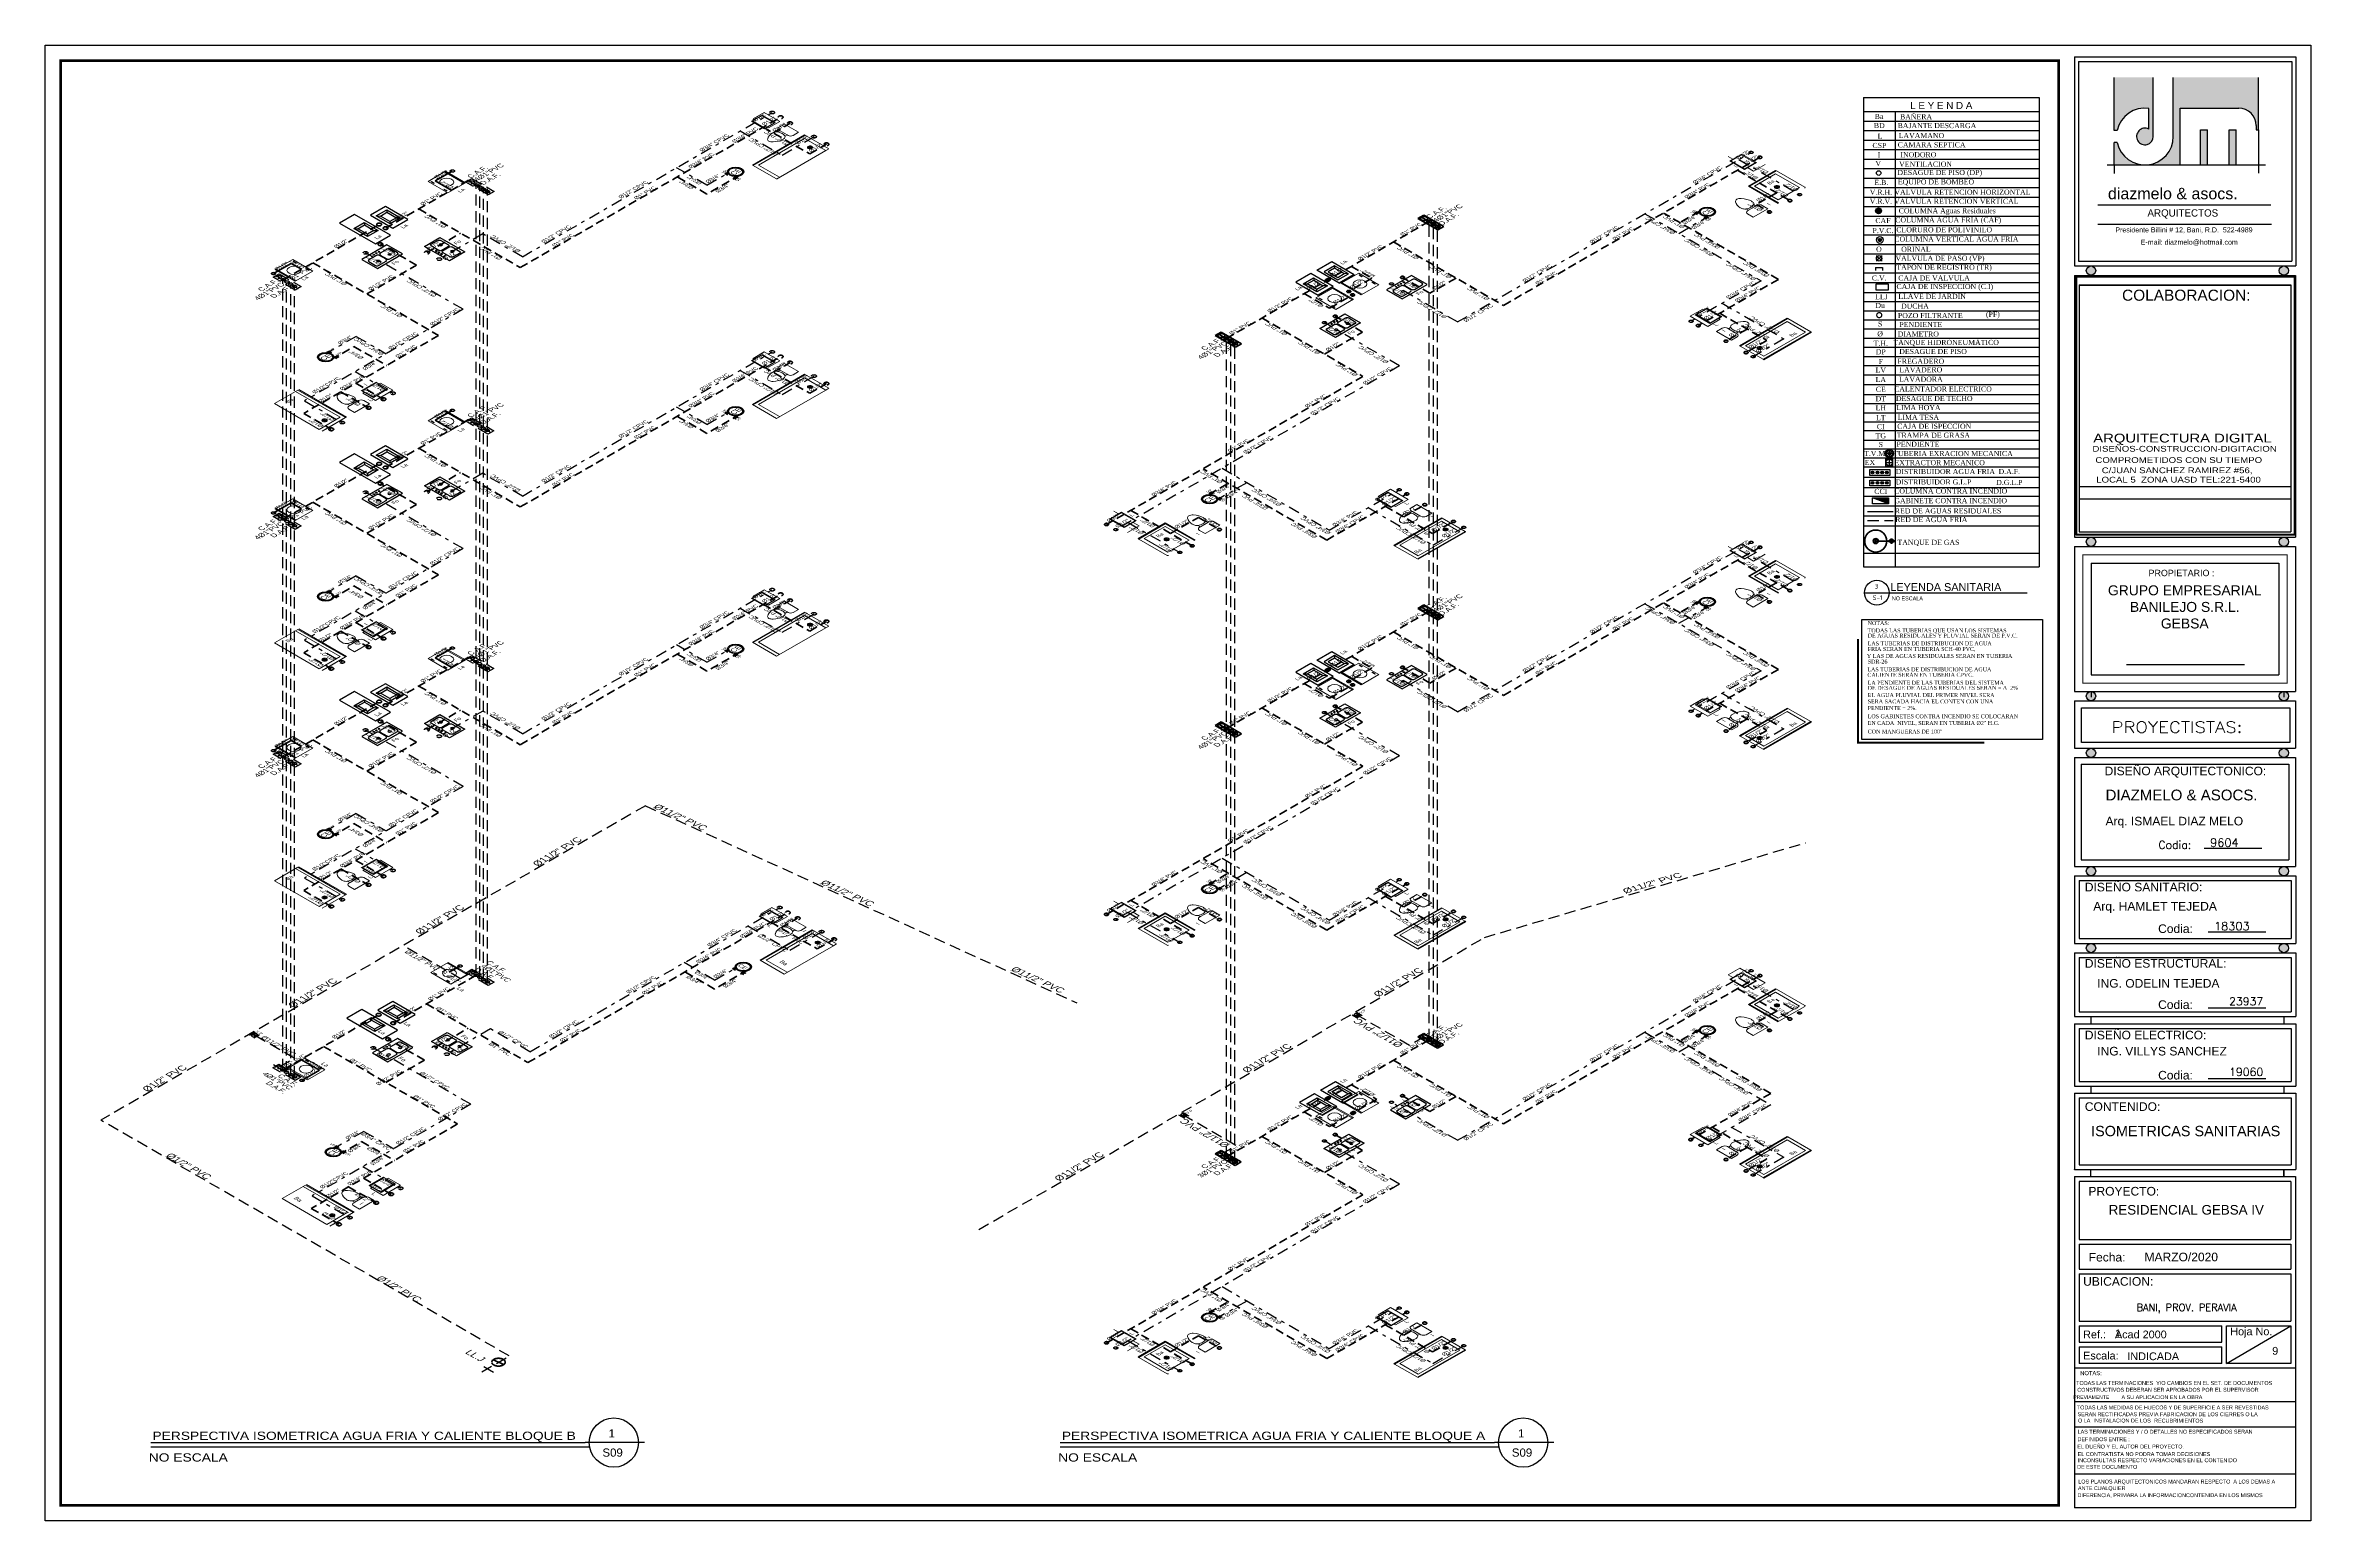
# Model space of a CAD drawing. Header units: feet. Extents: x 1019 to 2236, y -546 to 122.
# Drawn here: x 1054.3 to 1118.8, y -364.7 to -322.7 of the extents above; entities that cross this region are included whole.
import ezdxf
from ezdxf.enums import TextEntityAlignment as Align

# ---------------------------------------------------------------- set-up
doc = ezdxf.new("R2010")
doc.units = ezdxf.units.FT
doc.header["$LTSCALE"] = 0.05
doc.header["$MEASUREMENT"] = 0
for name, pattern in [('ACAD_ISO03W100', [30, 12, -18]), ('ACAD_ISO14W100', [25.5, 12, -3, 0.5, -3, 0.5, -3, 0.5, -3]), ('CONTINUA', [0]), ('DASHDOT', [25.4, 12.7, -6.35, 0, -6.35]), ('HIDDEN', [9.525, 6.35, -3.175])]:
    doc.linetypes.add(name, pattern=pattern)
for name, color, linetype in [('1', 5, 'ACAD_ISO03W100'), ('2', 7, 'Continuous'), ('8', 7, 'Continuous'), ('AGUA_CALIENTE', 1, 'DASHDOT'), ('AGUAS-N', 4, 'Continuous'), ('ANNDTOBJ', 2, 'Continuous'), ('ANNOBJ', 2, 'Continuous'), ('HOJA', 7, 'Continuous'), ('LINEA-L', 3, 'Continuous'), ('MARCO', 1, 'Continuous'), ('TARGETA', 7, 'Continuous'), ('TARJETA2', 1, 'Continuous'), ('techo2', 3, 'Continuous'), ('TEXTO', 2, 'Continuous'), ('TEXTO1', 4, 'Continuous'), ('TEXTO2', 2, 'Continuous'), ('textos', 7, 'Continuous'), ('TEXXT', 2, 'Continuous'), ('VUELO', 8, 'HIDDEN')]:
    doc.layers.add(name, color=color, linetype=linetype)
for name, color, linetype, lineweight in [('AGUA POTABLE', 5, 'HIDDEN', 35), ('AGUAFRIA', 5, 'HIDDEN', 30), ('CE-Hormigón-Muros Contención', 250, 'Continuous', 0), ('COCINA', 8, 'Continuous', 25), ('FURN', 8, 'Continuous', 9), ('GAS', 6, 'ACAD_ISO14W100', 35), ('I-FURN', 8, 'Continuous', 0), ('P-SANR-FIXT', 8, 'Continuous', 9)]:
    doc.layers.add(name, color=color, linetype=linetype, lineweight=lineweight)
doc.styles.add('DAMIAN', font='arial.ttf', dxfattribs={"height": 0.12})
doc.styles.add('DIMTEXT', font='arial.ttf')
doc.styles.add('GDG', font='times.ttf', dxfattribs={"height": 0.15})
doc.styles.add('GENERATED_STYLE_1', font='arial.ttf')
doc.styles.add('RD100', font='ARCHITXT.SHX', dxfattribs={"width": 0.9, "height": 0.125})
doc.styles.get("Standard").update_dxf_attribs({"font": 'arial.ttf'})
doc.styles.add('STYLE2', font='arial.ttf')
doc.styles.add('TITTEXTM', font='romanc.shx')
doc.linetypes.add('GAS_LINE', pattern='A,12.7,-5.08,["GAS",Standard,S=2.54,R=0,X=-2.54,Y=-1.27],-6.35', length=24.13)

# ---------------------------------------------------------------- blocks, each defined once
blk = doc.blocks.new('bath_sink_6127 - bath_sink_6127-542651-Nivel 1')
at = {"layer": 'I-FURN'}
for p, q in [((0.395, 0.244), (-0.005, 0.244)), ((-0.005, 0.244), (-0.005, -0.245)), ((0.025, -0.234), (0.025, 0.233)), ((0.025, 0.233), (0.369, 0.233)), ((0.293, 0.244), (0.293, 0.4)), ((0.369, 0.233), (0.369, -0.234)), ((0.395, -0.245), (0.395, 0.244)), ((-0.1, -0.448), (0.293, -0.448)), ((-0.005, -0.245), (0.395, -0.245)), ((0.369, -0.234), (0.025, -0.234)), ((0.293, -0.448), (0.293, -0.245))]:
    blk.add_line(p, q, dxfattribs=at)
blk = doc.blocks.new('Toilet_-_Tank_-_3D_4840 - 17_ High_ Seat Not Visible-536545-Nivel 1')
at = {"layer": 'P-SANR-FIXT'}
for p, q in [((0.248, 0.489), (-0.248, 0.489)), ((-0.248, 0.489), (-0.248, 0.298)), ((-0.159, 0.21), (-0.123, 0.21)), ((-0.123, 0.21), (-0.132, 0.127)), ((-0.123, 0.21), (0.123, 0.21)), ((0.132, 0.127), (0.123, 0.21)), ((0.123, 0.21), (0.159, 0.21)), ((0.248, 0.298), (0.248, 0.489))]:
    blk.add_line(p, q, dxfattribs=at)
for centre, radius, start, end in [((-0.159, 0.298), 0.0889, 180, 270), ((-0.023, 0.008), 0.167, 151.0596, 182.709), ((-0.083, 0.041), 0.0995, 119.8981, 151.0596), ((0, -0.104), 0.266, 90.1019, 119.8981), ((0, -0.104), 0.266, 60.1019, 89.8981), ((0.083, 0.041), 0.0995, 28.9404, 60.1019), ((0.159, 0.298), 0.0889, 270, 360), ((0.023, 0.008), 0.167, 357.291, 28.9404), ((0.25, 0.021), 0.441, 182.709, 218.5058), ((0.011, -0.169), 0.136, 218.5058, 265.219), ((-0.011, -0.169), 0.136, 274.781, 321.4942), ((-0.25, 0.021), 0.441, 321.4942, 357.291)]:
    blk.add_arc(centre, radius, start, end, dxfattribs=at)
blk = doc.blocks.new('Shower_Stall_9385 - 1-684532-Nivel 1')
at = {"layer": 'P-SANR-FIXT'}
for p, q in [((-0.576, 0.533), (0.424, 0.533)), ((-0.576, -0.381), (-0.576, 0.533)), ((0.424, 0.508), (-0.551, 0.508)), ((-0.551, -0.381), (-0.551, 0.508)), ((-0.475, -0.279), (-0.475, 0.432)), ((-0.475, 0.432), (0.322, 0.432)), ((-0.121, 0.108), (-0.032, 0.108)), ((-0.032, 0.099), (-0.121, 0.099)), ((-0.121, 0.081), (-0.032, 0.081)), ((-0.032, 0.072), (-0.121, 0.072)), ((-0.121, 0.053), (-0.032, 0.053)), ((-0.032, 0.044), (-0.121, 0.044)), ((0.322, 0.432), (0.322, -0.279)), ((-0.576, -0.381), (-0.551, -0.381)), ((-0.551, -0.381), (0.398, -0.381)), ((0.322, -0.279), (-0.475, -0.279))]:
    blk.add_line(p, q, dxfattribs=at)
for centre, radius, start, end in [((-0.076, 0.076), 0.0635, 360, 180), ((-0.076, 0.076), 0.0635, 0, 180), ((-0.076, 0.076), 0.0635, 180, 360), ((-0.076, 0.076), 0.0635, 180, 360), ((-0.121, 0.103), 0.00444, 90, 270), ((-0.121, 0.076), 0.00444, 90, 270), ((-0.121, 0.049), 0.00444, 90, 270), ((-0.032, 0.103), 0.00444, 270, 90), ((-0.032, 0.076), 0.00444, 270, 90), ((-0.032, 0.049), 0.00444, 270, 90), ((0.398, -0.356), 0.0254, 270, 360)]:
    blk.add_arc(centre, radius, start, end, dxfattribs=at)
blk = doc.blocks.new('bath_sink_6127 - bath_sink_6127-V2-Nivel 1')
at = {"layer": 'I-FURN'}
for p, q in [((0.293, 0.297), (-0.127, 0.297)), ((-0.127, 0.297), (-0.127, -0.29)), ((0.395, 0.244), (-0.005, 0.244)), ((-0.005, 0.244), (-0.005, -0.245)), ((0.025, -0.234), (0.025, 0.233)), ((0.025, 0.233), (0.369, 0.233)), ((0.293, 0.244), (0.293, 0.297)), ((0.369, 0.233), (0.369, -0.234)), ((0.395, -0.245), (0.395, 0.244)), ((0.293, -0.29), (-0.127, -0.29)), ((-0.005, -0.245), (0.395, -0.245)), ((0.369, -0.234), (0.025, -0.234)), ((0.293, -0.29), (0.293, -0.245))]:
    blk.add_line(p, q, dxfattribs=at)
blk = doc.blocks.new('A$C2C3967B4')
at = {"layer": 'COCINA'}
for p, q in [((0.838, 0.52), (0, 0.52)), ((0, 0.52), (0, 0)), ((0.051, 0.342), (0.051, 0.119)), ((0.356, 0.393), (0.102, 0.393)), ((0.102, 0.068), (0.356, 0.068)), ((0.406, 0.119), (0.406, 0.342)), ((0.432, 0.342), (0.432, 0.119)), ((0.737, 0.393), (0.483, 0.393)), ((0.483, 0.068), (0.737, 0.068)), ((0.787, 0.119), (0.787, 0.342)), ((0.838, 0), (0.838, 0.52)), ((0, 0), (0.838, 0))]:
    blk.add_line(p, q, dxfattribs=at)
for centre, radius in [((0.229, 0.202), 0.0381), ((0.33, 0.456), 0.0201), ((0.419, 0.456), 0.0201), ((0.508, 0.456), 0.0201), ((0.61, 0.202), 0.0381)]:
    blk.add_circle(centre, radius, dxfattribs=at)
for centre, start, end in [((0.102, 0.342), 90, 180), ((0.102, 0.119), 180, 270), ((0.356, 0.342), 0, 90), ((0.356, 0.119), 270, 0), ((0.483, 0.342), 90, 180), ((0.483, 0.119), 180, 270), ((0.737, 0.342), 0, 90), ((0.737, 0.119), 270, 0)]:
    blk.add_arc(centre, 0.0508, start, end, dxfattribs=at)
blk = doc.blocks.new('A$C24CF40E6')
at = {"layer": 'P-SANR-FIXT', "extrusion": (-2.36783e-12, 8.94772e-16, -1)}
for p, q in [((0, 0.814), (1.6, 0.814)), ((1.6, 0.789), (0, 0.789)), ((0.102, 0.713), (1.498, 0.713)), ((1.498, 0.713), (1.498, 0.102)), ((1.6, 0.814), (1.6, 0.789)), ((1.6, 0.025), (1.6, 0.789)), ((1.498, 0.102), (0.102, 0.102)), ((1.283, 0.439), (1.373, 0.439)), ((1.373, 0.43), (1.283, 0.43)), ((1.283, 0.412), (1.373, 0.412)), ((1.373, 0.403), (1.283, 0.403)), ((1.283, 0.384), (1.373, 0.384)), ((1.373, 0.375), (1.283, 0.375))]:
    blk.add_line(p, q, dxfattribs=at)
at = {"layer": 'P-SANR-FIXT', "extrusion": (2.36783e-12, 8.94772e-16, -1)}
for p, q in [((0, 0.814), (0, 0.789)), ((0, 0.025), (0, 0.789)), ((0.102, 0.713), (0.102, 0.102))]:
    blk.add_line(p, q, dxfattribs=at)
at = {"layer": 'P-SANR-FIXT', "extrusion": (-2.36783e-12, -8.94772e-16, -1)}
for p, q in [((1.6, 0.025), (0, 0.025)), ((0, 0), (1.6, 0)), ((1.6, 0), (1.6, 0.025))]:
    blk.add_line(p, q, dxfattribs=at)
at = {"layer": 'P-SANR-FIXT', "extrusion": (2.36783e-12, -8.94772e-16, -1)}
blk.add_line((0, 0), (0, 0.025), dxfattribs=at)
at = {"layer": 'P-SANR-FIXT', "extrusion": (-2.36783e-12, 8.94772e-16, -1)}
for centre, radius, start, end in [((-1.328, 0.407), 0.0635, 0, 180), ((-1.328, 0.407), 0.0635, 0, 180), ((-1.328, 0.407), 0.0635, 180, 0), ((-1.328, 0.407), 0.0635, 180, 0), ((-1.283, 0.434), 0.00444, 270, 90), ((-1.283, 0.407), 0.00444, 270, 90), ((-1.283, 0.38), 0.00444, 270, 90), ((-1.373, 0.434), 0.00444, 90, 270), ((-1.373, 0.407), 0.00444, 90, 270), ((-1.373, 0.38), 0.00444, 90, 270)]:
    blk.add_arc(centre, radius, start, end, dxfattribs=at)
blk = doc.blocks.new('A$C3D6C2CD6')
at = {"layer": 'P-SANR-FIXT'}
for p, q in [((0, 1.6), (0.787, 1.6)), ((0, 0.102), (0, 1.6)), ((0.711, 1.6), (0.711, 0.102)), ((0.787, 0), (0.787, 1.6)), ((0.813, 1.6), (0.813, 0)), ((0.711, 0.102), (0, 0.102)), ((0.324, 0.227), (0.324, 0.317)), ((0.333, 0.317), (0.333, 0.227)), ((0.351, 0.227), (0.351, 0.317)), ((0.36, 0.317), (0.36, 0.227)), ((0.378, 0.227), (0.378, 0.317)), ((0.387, 0.317), (0.387, 0.227)), ((0, 0), (0.787, 0)), ((0.124, 0), (0.787, 0)), ((0.813, 0), (0.787, 0)), ((0.813, 0), (0.787, 0))]:
    blk.add_line(p, q, dxfattribs=at)
for centre, radius, start, end in [((0.356, 0.272), 0.0635, 90, 270), ((0.356, 0.272), 0.0635, 90, 270), ((0.328, 0.317), 0.00444, 360, 180), ((0.328, 0.227), 0.00444, 180, 360), ((0.356, 0.317), 0.00444, 360, 180), ((0.356, 0.227), 0.00444, 180, 360), ((0.356, 0.272), 0.0635, 270, 90), ((0.356, 0.272), 0.0635, 270, 90), ((0.383, 0.317), 0.00444, 360, 180), ((0.383, 0.227), 0.00444, 180, 360)]:
    blk.add_arc(centre, radius, start, end, dxfattribs=at)
blk = doc.blocks.new('A$C15954AF6')
at = {"layer": 'P-SANR-FIXT'}
for p, q in [((0, 0.813), (1.75, 0.813)), ((0, 0.813), (0.001, 0.001)), ((1.75, 0.787), (0, 0.787)), ((0.102, 0.711), (1.648, 0.711)), ((0.102, 0.711), (0.102, 0)), ((1.648, 0.711), (1.649, 0)), ((1.75, 0.813), (1.75, 0)), ((1.649, 0), (0.001, 0)), ((1.434, 0.387), (1.523, 0.387)), ((1.523, 0.378), (1.434, 0.378)), ((1.434, 0.36), (1.523, 0.36)), ((1.523, 0.351), (1.434, 0.351)), ((1.434, 0.333), (1.523, 0.333)), ((1.523, 0.324), (1.434, 0.324)), ((1.649, 0), (1.75, 0))]:
    blk.add_line(p, q, dxfattribs=at)
for centre, radius, start, end in [((1.478, 0.355), 0.0635, 0.0472, 180.0472), ((1.478, 0.355), 0.0635, 0.0472, 180.0472), ((1.478, 0.355), 0.0635, 180.0472, 0.0472), ((1.478, 0.355), 0.0635, 180.0472, 0.0472), ((1.434, 0.383), 0.00444, 90.0472, 270.0472), ((1.434, 0.355), 0.00444, 90.0472, 270.0472), ((1.434, 0.328), 0.00444, 90.0472, 270.0472), ((1.523, 0.383), 0.00444, 270.0472, 90.0472), ((1.523, 0.355), 0.00444, 270.0472, 90.0472), ((1.523, 0.328), 0.00444, 270.0472, 90.0472)]:
    blk.add_arc(centre, radius, start, end, dxfattribs=at)
blk = doc.blocks.new('A$C153C7E87')
at = {"layer": 'COCINA'}
for p, q in [((0.076, 0.804), (0.143, 0.731)), ((0.427, 0.804), (0.36, 0.731)), ((0.143, 0.411), (0.076, 0.339)), ((0.36, 0.411), (0.427, 0.339))]:
    blk.add_line(p, q, dxfattribs=at)
at = {"layer": 'COCINA', "extrusion": (1.60732e-15, -2.48059e-15, -1)}
for points in [[(-0.502, 1.2), (0, 1.2), (0, 0), (-0.502, 0)], [(-0.427, 0.339), (-0.076, 0.339), (-0.076, 0.804), (-0.427, 0.804)], [(-0.36, 0.411), (-0.143, 0.411), (-0.143, 0.731), (-0.36, 0.731)]]:
    blk.add_lwpolyline(points, close=True, dxfattribs=at)
blk = doc.blocks.new('A$C40CA57DC')
at = {"layer": 'ANNDTOBJ'}
h = blk.add_hatch(color=256, dxfattribs=at)
h.dxf.hatch_style = 1
h.paths.add_polyline_path([(0.034, 0.233, 0.199744), (0, 0.151, 0.199744), (0.034, 0.069), (0.116, 0.151)])
h.paths.add_polyline_path([(0.231, 0.151, 0.198081), (0.198, 0.233), (0.116, 0.151), (0.198, 0.07, 0.198081)])
at = {"layer": 'ANNDTOBJ', "linetype": 'Continuous'}
for p, q in [((0, 0), (0, 0.303)), ((0.231, 0), (0.231, 0.303))]:
    blk.add_line(p, q, dxfattribs=at)
at = {"layer": 'ANNDTOBJ'}
for p, q in [((0.034, 0.07), (0.198, 0.233)), ((0.198, 0.07), (0.034, 0.233))]:
    blk.add_line(p, q, dxfattribs=at)
at = {"layer": 'ANNDTOBJ', "linetype": 'Continuous'}
blk.add_circle((0.116, 0.151), 0.116, dxfattribs=at)
blk = doc.blocks.new('A$C6FFE63EF')
at = {"layer": 'TEXTO', "ltscale": 0.05}
h = blk.add_hatch(color=256, dxfattribs=at)
h.paths.add_polyline_path([(1.319, 2.87), (1.319, 2.479, 3.622679), (1.401, 2.342), (1.401, 3.449), (0.672, 3.449), (0.672, 2.457), (0.725, 2.457, -0.391497)])
h.paths.add_polyline_path([(1.246, 1.809, -0.351969), (0.725, 2.227), (0.672, 2.227), (0.672, 1.809)])
h.paths.add_polyline_path([(1.91, 2.875), (3.008, 2.875, -0.414214), (3.336, 2.547), (3.336, 2.466), (3.377, 2.466), (3.377, 3.449), (1.779, 3.449), (1.779, 2.342, -0.414214), (1.246, 1.809), (1.91, 1.809)])
h.paths.add_polyline_path([(2.418, 2.465), (2.287, 2.465), (2.287, 1.809), (2.418, 1.809)], flags=17)
h.paths.add_polyline_path([(2.959, 2.465), (2.828, 2.465), (2.828, 1.809), (2.959, 1.809)], flags=17)
for p, q in [((0.671, 2.456), (0.671, 3.448)), ((1.401, 2.341), (1.401, 3.448)), ((1.778, 2.341), (1.778, 3.448)), ((3.377, 2.465), (3.377, 3.448)), ((1.319, 2.479), (1.319, 2.869)), ((1.909, 1.808), (1.909, 2.874)), ((1.909, 2.874), (3.008, 2.874)), ((0.725, 2.456), (0.671, 2.456)), ((0.671, 1.808), (0.671, 2.227)), ((0.725, 2.227), (0.671, 2.227)), ((2.287, 1.808), (2.287, 2.464)), ((2.287, 2.464), (2.418, 2.464)), ((2.418, 1.808), (2.418, 2.464)), ((2.828, 1.808), (2.828, 2.464)), ((2.828, 2.464), (2.959, 2.464)), ((2.959, 1.808), (2.959, 2.464)), ((3.336, 2.546), (3.336, 2.465)), ((3.336, 2.465), (3.377, 2.465)), ((3.377, 2.465), (3.377, 1.653)), ((0.534, 1.808), (3.512, 1.808)), ((0.671, 1.808), (0.671, 1.647)), ((0.362, 1.057), (3.61, 1.057)), ((0.362, 0.698), (3.622, 0.698))]:
    blk.add_line(p, q, dxfattribs=at)
for centre, radius, start, end in [((1.245, 2.341), 0.533, 82.0412, 167.5619), ((3.008, 2.546), 0.328, 0, 90), ((1.245, 2.341), 0.533, 192.4381, 0), ((1.245, 2.341), 0.156, 61.7263, 0)]:
    blk.add_arc(centre, radius, start, end, dxfattribs=at)
at = {"layer": 'TEXTO', "ltscale": 0.3, "width": 13.01141, "attachment_point": 1}
for s, insert, char_height in [('{\\fSwis721 Blk BT|b0|i0|c0|p34;diazmelo & asocs.}', (0.552, 1.378), 0.21489), ('{\\fComic Sans MS|b0|i0|c0|p66;ARQUITECTOS}', (1.293, 0.975), 0.13753), ('{\\fArial|b0|i0|c0|p34;Presidente Billini # 12, Bani, R.D.  522-4989}', (0.69, 0.636), 0.09455), ('{\\fArial|b0|i0|c0|p34;E-mail: diazmelo@hotmail.com}', (1.167, 0.405), 0.09455)]:
    blk.add_mtext(s, dxfattribs=dict(at, insert=insert, char_height=char_height))

msp = doc.modelspace()

# ---------------------------------------------------------------- hatches: boundary and pattern name
at = {"layer": 'AGUA POTABLE', "ltscale": 0.75, "extrusion": (0, 0.816497, 0.57735)}
h = msp.add_hatch(color=256, dxfattribs=at)
h.dxf.hatch_style = 1
edge = h.paths.add_edge_path()
edge.add_arc((-1075.209, 184.218), 0.0691, -135, 225)
h = msp.add_hatch(color=256, dxfattribs=at)
h.dxf.hatch_style = 1
edge = h.paths.add_edge_path()
edge.add_arc((-1075.475, 184.517), 0.0691, -135, 225)
h = msp.add_hatch(color=256, dxfattribs=at)
h.dxf.hatch_style = 1
edge = h.paths.add_edge_path()
edge.add_arc((-1076.511, 185.554), 0.0691, -135, 225)
at = {"layer": 'AGUA POTABLE', "ltscale": 3, "extrusion": (0, 0.816497, 0.57735)}
h = msp.add_hatch(color=256, dxfattribs=at)
h.dxf.hatch_style = 1
edge = h.paths.add_edge_path()
edge.add_arc((-1065.862, 186.871), 0.0597, -218.35701, 141.64299)
h = msp.add_hatch(color=256, dxfattribs=at)
h.dxf.hatch_style = 1
edge = h.paths.add_edge_path()
edge.add_arc((-1103.091, 189.869), 0.0573, 45, 405, ccw=False)
h = msp.add_hatch(color=256, dxfattribs=at)
h.dxf.hatch_style = 1
edge = h.paths.add_edge_path()
edge.add_arc((-1066.412, 205.095), 0.077, -218.35701, 141.64299)
h = msp.add_hatch(color=256, dxfattribs=at)
h.dxf.hatch_style = 1
edge = h.paths.add_edge_path()
edge.add_arc((-1066.541, 205.227), 0.0597, -218.35701, 141.64299)
h = msp.add_hatch(color=256, dxfattribs=at)
h.dxf.hatch_style = 1
edge = h.paths.add_edge_path()
edge.add_arc((-1066.645, 205.333), 0.0597, -218.35701, 141.64299)
h = msp.add_hatch(color=256, dxfattribs=at)
h.dxf.hatch_style = 1
edge = h.paths.add_edge_path()
edge.add_arc((-1066.751, 205.441), 0.0597, -218.35701, 141.64299)
h = msp.add_hatch(color=256, dxfattribs=at)
h.dxf.hatch_style = 1
edge = h.paths.add_edge_path()
edge.add_arc((-1066.86, 205.553), 0.0597, -218.35701, 141.64299)
h = msp.add_hatch(color=256, dxfattribs=at)
h.dxf.hatch_style = 1
edge = h.paths.add_edge_path()
edge.add_arc((-1093.528, 192.889), 0.0985, 45, 405, ccw=False)
h = msp.add_hatch(color=256, dxfattribs=at)
h.dxf.hatch_style = 1
edge = h.paths.add_edge_path()
edge.add_arc((-1103.361, 192.566), 0.0573, 45, 405, ccw=False)
h = msp.add_hatch(color=256, dxfattribs=at)
h.dxf.hatch_style = 1
edge = h.paths.add_edge_path()
edge.add_arc((-1103.945, 192.005), 0.0573, 45, 405, ccw=False)
h = msp.add_hatch(color=256, dxfattribs=at)
h.dxf.hatch_style = 1
edge = h.paths.add_edge_path()
edge.add_arc((-1063.778, 189.506), 0.0691, -135, 225)
h = msp.add_hatch(color=256, dxfattribs=at)
h.dxf.hatch_style = 1
edge = h.paths.add_edge_path()
edge.add_arc((-1063.96, 189.688), 0.0691, -135, 225)
h = msp.add_hatch(color=256, dxfattribs=at)
h.dxf.hatch_style = 1
edge = h.paths.add_edge_path()
edge.add_arc((-1093.671, 193.033), 0.0685, 45, 405, ccw=False)
h = msp.add_hatch(color=256, dxfattribs=at)
h.dxf.hatch_style = 1
edge = h.paths.add_edge_path()
edge.add_arc((-1093.794, 193.156), 0.0685, 45, 405, ccw=False)
h = msp.add_hatch(color=256, dxfattribs=at)
h.dxf.hatch_style = 1
edge = h.paths.add_edge_path()
edge.add_arc((-1093.914, 193.275), 0.0685, 45, 405, ccw=False)
h = msp.add_hatch(color=256, dxfattribs=at)
h.dxf.hatch_style = 1
edge = h.paths.add_edge_path()
edge.add_arc((-1063.815, 190.484), 0.0691, -135, 225)
at = {"layer": 'AGUA POTABLE', "ltscale": 0.75, "extrusion": (0, 0.816497, 0.57735)}
h = msp.add_hatch(color=256, dxfattribs=at)
h.dxf.hatch_style = 1
edge = h.paths.add_edge_path()
edge.add_arc((-1065.139, 190.892), 0.0691, -135, 225)
at = {"layer": 'AGUA POTABLE', "ltscale": 3, "extrusion": (0, 0.816497, 0.57735)}
h = msp.add_hatch(color=256, dxfattribs=at)
h.dxf.hatch_style = 1
edge = h.paths.add_edge_path()
edge.add_arc((-1060.772, 191.927), 0.0597, -218.35701, 141.64299)
h = msp.add_hatch(color=256, dxfattribs=at)
h.dxf.hatch_style = 1
edge = h.paths.add_edge_path()
edge.add_arc((-1060.92, 192.102), 0.077, -218.35701, 141.64299)
h = msp.add_hatch(color=256, dxfattribs=at)
h.dxf.hatch_style = 1
edge = h.paths.add_edge_path()
edge.add_arc((-1061.049, 192.233), 0.0597, -218.35701, 141.64299)
h = msp.add_hatch(color=256, dxfattribs=at)
h.dxf.hatch_style = 1
edge = h.paths.add_edge_path()
edge.add_arc((-1061.153, 192.339), 0.0597, -218.35701, 141.64299)
h = msp.add_hatch(color=256, dxfattribs=at)
h.dxf.hatch_style = 1
edge = h.paths.add_edge_path()
edge.add_arc((-1061.259, 192.448), 0.0597, -218.35701, 141.64299)
h = msp.add_hatch(color=256, dxfattribs=at)
h.dxf.hatch_style = 1
edge = h.paths.add_edge_path()
edge.add_arc((-1061.369, 192.559), 0.0597, -218.35701, 141.64299)
h = msp.add_hatch(color=256, dxfattribs=at)
h.dxf.hatch_style = 1
edge = h.paths.add_edge_path()
edge.add_arc((-1090.772, 195.932), 0.0573, -135, 225)
h = msp.add_hatch(color=256, dxfattribs=at)
h.dxf.hatch_style = 1
edge = h.paths.add_edge_path()
edge.add_arc((-1090.801, 195.904), 0.0573, 45, 405, ccw=False)
h = msp.add_hatch(color=256, dxfattribs=at)
h.dxf.hatch_style = 1
edge = h.paths.add_edge_path()
edge.add_arc((-1092.916, 195.792), 0.0573, 45, 405, ccw=False)
h = msp.add_hatch(color=256, dxfattribs=at)
h.dxf.hatch_style = 1
edge = h.paths.add_edge_path()
edge.add_arc((-1091.386, 196.485), 0.0573, 45, 405, ccw=False)
h = msp.add_hatch(color=256, dxfattribs=at)
h.dxf.hatch_style = 1
edge = h.paths.add_edge_path()
edge.add_arc((-1091.494, 196.654), 0.0573, -135, 225)
h = msp.add_hatch(color=256, dxfattribs=at)
h.dxf.hatch_style = 1
edge = h.paths.add_edge_path()
edge.add_arc((-1090.999, 197.709), 0.0573, -135, 225)
h = msp.add_hatch(color=256, dxfattribs=at)
h.dxf.hatch_style = 1
edge = h.paths.add_edge_path()
edge.add_arc((-1101.335, 198.168), 0.0573, 45, 405, ccw=False)
at = {"layer": 'AGUA POTABLE', "ltscale": 0.75, "extrusion": (0, 0.816497, 0.57735)}
h = msp.add_hatch(color=256, dxfattribs=at)
h.dxf.hatch_style = 1
edge = h.paths.add_edge_path()
edge.add_arc((-1075.209, 184.218), 0.0691, -135, 225)
at = {"layer": 'AGUA POTABLE', "ltscale": 3, "extrusion": (0, 0.816497, 0.57735)}
h = msp.add_hatch(color=256, dxfattribs=at)
h.dxf.hatch_style = 1
edge = h.paths.add_edge_path()
edge.add_arc((-1087.758, 198.659), 0.0985, -135, 225)
h = msp.add_hatch(color=256, dxfattribs=at)
h.dxf.hatch_style = 1
edge = h.paths.add_edge_path()
edge.add_arc((-1087.901, 198.803), 0.0685, -135, 225)
h = msp.add_hatch(color=256, dxfattribs=at)
h.dxf.hatch_style = 1
edge = h.paths.add_edge_path()
edge.add_arc((-1088.024, 198.926), 0.0685, -135, 225)
h = msp.add_hatch(color=256, dxfattribs=at)
h.dxf.hatch_style = 1
edge = h.paths.add_edge_path()
edge.add_arc((-1088.144, 199.045), 0.0685, -135, 225)
h = msp.add_hatch(color=256, dxfattribs=at)
h.dxf.hatch_style = 1
edge = h.paths.add_edge_path()
edge.add_arc((-1102.125, 198.934), 0.0573, 45, 405, ccw=False)
h = msp.add_hatch(color=256, dxfattribs=at)
h.dxf.hatch_style = 1
edge = h.paths.add_edge_path()
edge.add_arc((-1102.695, 199.495), 0.0573, 45, 405, ccw=False)
at = {"layer": 'AGUA POTABLE', "ltscale": 0.75, "extrusion": (0, 0.816497, 0.57735)}
h = msp.add_hatch(color=256, dxfattribs=at)
h.dxf.hatch_style = 1
edge = h.paths.add_edge_path()
edge.add_arc((-1075.475, 184.517), 0.0691, -135, 225)
at = {"layer": 'AGUA POTABLE', "ltscale": 3, "extrusion": (0, 0.816497, 0.57735)}
h = msp.add_hatch(color=256, dxfattribs=at)
h.dxf.hatch_style = 1
edge = h.paths.add_edge_path()
edge.add_arc((-1063.899, 198.122), 0.0691, -135, 225)
at = {"layer": 'AGUA POTABLE', "ltscale": 0.75, "extrusion": (0, 0.816497, 0.57735)}
h = msp.add_hatch(color=256, dxfattribs=at)
h.dxf.hatch_style = 1
edge = h.paths.add_edge_path()
edge.add_arc((-1076.511, 185.554), 0.0691, -135, 225)
at = {"layer": 'AGUA POTABLE', "ltscale": 3, "extrusion": (0, 0.816497, 0.57735)}
h = msp.add_hatch(color=256, dxfattribs=at)
h.dxf.hatch_style = 1
edge = h.paths.add_edge_path()
edge.add_arc((-1063.476, 198.546), 0.0691, -135, 225)
h = msp.add_hatch(color=256, dxfattribs=at)
h.dxf.hatch_style = 1
edge = h.paths.add_edge_path()
edge.add_arc((-1065.862, 186.871), 0.0597, -218.35701, 141.64299)
h = msp.add_hatch(color=256, dxfattribs=at)
h.dxf.hatch_style = 1
edge = h.paths.add_edge_path()
edge.add_arc((-1066.405, 187.404), 0.077, -218.35701, 141.64299)
h = msp.add_hatch(color=256, dxfattribs=at)
h.dxf.hatch_style = 1
edge = h.paths.add_edge_path()
edge.add_arc((-1066.534, 187.535), 0.0597, -218.35701, 141.64299)
h = msp.add_hatch(color=256, dxfattribs=at)
h.dxf.hatch_style = 1
edge = h.paths.add_edge_path()
edge.add_arc((-1062.414, 199.607), 0.0691, -135, 225)
h = msp.add_hatch(color=256, dxfattribs=at)
h.dxf.hatch_style = 1
edge = h.paths.add_edge_path()
edge.add_arc((-1066.637, 187.641), 0.0597, -218.35701, 141.64299)
h = msp.add_hatch(color=256, dxfattribs=at)
h.dxf.hatch_style = 1
edge = h.paths.add_edge_path()
edge.add_arc((-1066.743, 187.75), 0.0597, -218.35701, 141.64299)
h = msp.add_hatch(color=256, dxfattribs=at)
h.dxf.hatch_style = 1
edge = h.paths.add_edge_path()
edge.add_arc((-1066.853, 187.861), 0.0597, -218.35701, 141.64299)
h = msp.add_hatch(color=256, dxfattribs=at)
h.dxf.hatch_style = 1
edge = h.paths.add_edge_path()
edge.add_arc((-1063.778, 189.506), 0.0691, -135, 225)
h = msp.add_hatch(color=256, dxfattribs=at)
h.dxf.hatch_style = 1
edge = h.paths.add_edge_path()
edge.add_arc((-1063.96, 189.688), 0.0691, -135, 225)
h = msp.add_hatch(color=256, dxfattribs=at)
h.dxf.hatch_style = 1
edge = h.paths.add_edge_path()
edge.add_arc((-1063.815, 190.484), 0.0691, -135, 225)
at = {"layer": 'AGUA POTABLE', "ltscale": 0.75, "extrusion": (0, 0.816497, 0.57735)}
h = msp.add_hatch(color=256, dxfattribs=at)
h.dxf.hatch_style = 1
edge = h.paths.add_edge_path()
edge.add_arc((-1065.139, 190.892), 0.0691, -135, 225)
at = {"layer": 'AGUA POTABLE', "ltscale": 3, "extrusion": (0, 0.816497, 0.57735)}
h = msp.add_hatch(color=256, dxfattribs=at)
h.dxf.hatch_style = 1
edge = h.paths.add_edge_path()
edge.add_arc((-1060.772, 191.927), 0.0597, -218.35701, 141.64299)
h = msp.add_hatch(color=256, dxfattribs=at)
h.dxf.hatch_style = 1
edge = h.paths.add_edge_path()
edge.add_arc((-1093.037, 206.466), 0.0573, -135, 225)
h = msp.add_hatch(color=256, dxfattribs=at)
h.dxf.hatch_style = 1
edge = h.paths.add_edge_path()
edge.add_arc((-1093.547, 207.001), 0.0573, -135, 225)
h = msp.add_hatch(color=256, dxfattribs=at)
h.dxf.hatch_style = 1
edge = h.paths.add_edge_path()
edge.add_arc((-1060.92, 192.102), 0.077, -218.35701, 141.64299)
h = msp.add_hatch(color=256, dxfattribs=at)
h.dxf.hatch_style = 1
edge = h.paths.add_edge_path()
edge.add_arc((-1061.049, 192.233), 0.0597, -218.35701, 141.64299)
h = msp.add_hatch(color=256, dxfattribs=at)
h.dxf.hatch_style = 1
edge = h.paths.add_edge_path()
edge.add_arc((-1061.153, 192.339), 0.0597, -218.35701, 141.64299)
h = msp.add_hatch(color=256, dxfattribs=at)
h.dxf.hatch_style = 1
edge = h.paths.add_edge_path()
edge.add_arc((-1061.259, 192.448), 0.0597, -218.35701, 141.64299)
h = msp.add_hatch(color=256, dxfattribs=at)
h.dxf.hatch_style = 1
edge = h.paths.add_edge_path()
edge.add_arc((-1061.369, 192.559), 0.0597, -218.35701, 141.64299)
h = msp.add_hatch(color=256, dxfattribs=at)
h.dxf.hatch_style = 1
edge = h.paths.add_edge_path()
edge.add_arc((-1084.486, 207.972), 0.0573, -135, 225)
h = msp.add_hatch(color=256, dxfattribs=at)
h.dxf.hatch_style = 1
edge = h.paths.add_edge_path()
edge.add_arc((-1087.701, 208.226), 0.0573, -135, 225)
h = msp.add_hatch(color=256, dxfattribs=at)
h.dxf.hatch_style = 1
edge = h.paths.add_edge_path()
edge.add_arc((-1094.364, 207.826), 0.0573, -135, 225)
h = msp.add_hatch(color=256, dxfattribs=at)
h.dxf.hatch_style = 1
edge = h.paths.add_edge_path()
edge.add_arc((-1086.924, 209.026), 0.0573, -135, 225)
h = msp.add_hatch(color=256, dxfattribs=at)
h.dxf.hatch_style = 1
edge = h.paths.add_edge_path()
edge.add_arc((-1103.091, 189.869), 0.0573, 45, 405, ccw=False)
at = {"layer": 'AGUA POTABLE', "ltscale": 0.75, "extrusion": (0, 0.816497, 0.57735)}
h = msp.add_hatch(color=256, dxfattribs=at)
h.dxf.hatch_style = 1
edge = h.paths.add_edge_path()
edge.add_arc((-1075.209, 184.218), 0.0691, -135, 225)
h = msp.add_hatch(color=256, dxfattribs=at)
h.dxf.hatch_style = 1
edge = h.paths.add_edge_path()
edge.add_arc((-1075.475, 184.517), 0.0691, -135, 225)
at = {"layer": 'AGUA POTABLE', "ltscale": 3, "extrusion": (0, 0.816497, 0.57735)}
h = msp.add_hatch(color=256, dxfattribs=at)
h.dxf.hatch_style = 1
edge = h.paths.add_edge_path()
edge.add_arc((-1103.361, 192.566), 0.0573, 45, 405, ccw=False)
h = msp.add_hatch(color=256, dxfattribs=at)
h.dxf.hatch_style = 1
edge = h.paths.add_edge_path()
edge.add_arc((-1103.945, 192.005), 0.0573, 45, 405, ccw=False)
at = {"layer": 'AGUA POTABLE', "ltscale": 0.75, "extrusion": (0, 0.816497, 0.57735)}
h = msp.add_hatch(color=256, dxfattribs=at)
h.dxf.hatch_style = 1
edge = h.paths.add_edge_path()
edge.add_arc((-1076.511, 185.554), 0.0691, -135, 225)
at = {"layer": 'AGUA POTABLE', "ltscale": 3, "extrusion": (0, 0.816497, 0.57735)}
h = msp.add_hatch(color=256, dxfattribs=at)
h.dxf.hatch_style = 1
edge = h.paths.add_edge_path()
edge.add_arc((-1093.528, 192.889), 0.0985, 45, 405, ccw=False)
h = msp.add_hatch(color=256, dxfattribs=at)
h.dxf.hatch_style = 1
edge = h.paths.add_edge_path()
edge.add_arc((-1093.671, 193.033), 0.0685, 45, 405, ccw=False)
h = msp.add_hatch(color=256, dxfattribs=at)
h.dxf.hatch_style = 1
edge = h.paths.add_edge_path()
edge.add_arc((-1093.794, 193.156), 0.0685, 45, 405, ccw=False)
h = msp.add_hatch(color=256, dxfattribs=at)
h.dxf.hatch_style = 1
edge = h.paths.add_edge_path()
edge.add_arc((-1093.914, 193.275), 0.0685, 45, 405, ccw=False)
h = msp.add_hatch(color=256, dxfattribs=at)
h.dxf.hatch_style = 1
edge = h.paths.add_edge_path()
edge.add_arc((-1063.476, 198.546), 0.0691, -135, 225)
h = msp.add_hatch(color=256, dxfattribs=at)
h.dxf.hatch_style = 1
edge = h.paths.add_edge_path()
edge.add_arc((-1063.899, 198.122), 0.0691, -135, 225)
h = msp.add_hatch(color=256, dxfattribs=at)
h.dxf.hatch_style = 1
edge = h.paths.add_edge_path()
edge.add_arc((-1065.862, 186.871), 0.0597, -218.35701, 141.64299)
h = msp.add_hatch(color=256, dxfattribs=at)
h.dxf.hatch_style = 1
edge = h.paths.add_edge_path()
edge.add_arc((-1062.414, 199.607), 0.0691, -135, 225)
h = msp.add_hatch(color=256, dxfattribs=at)
h.dxf.hatch_style = 1
edge = h.paths.add_edge_path()
edge.add_arc((-1066.404, 187.403), 0.077, -218.35701, 141.64299)
h = msp.add_hatch(color=256, dxfattribs=at)
h.dxf.hatch_style = 1
edge = h.paths.add_edge_path()
edge.add_arc((-1066.533, 187.535), 0.0597, -218.35701, 141.64299)
h = msp.add_hatch(color=256, dxfattribs=at)
h.dxf.hatch_style = 1
edge = h.paths.add_edge_path()
edge.add_arc((-1066.636, 187.64), 0.0597, -218.35701, 141.64299)
h = msp.add_hatch(color=256, dxfattribs=at)
h.dxf.hatch_style = 1
edge = h.paths.add_edge_path()
edge.add_arc((-1066.743, 187.749), 0.0597, -218.35701, 141.64299)
h = msp.add_hatch(color=256, dxfattribs=at)
h.dxf.hatch_style = 1
edge = h.paths.add_edge_path()
edge.add_arc((-1066.852, 187.861), 0.0597, -218.35701, 141.64299)
h = msp.add_hatch(color=256, dxfattribs=at)
h.dxf.hatch_style = 1
edge = h.paths.add_edge_path()
edge.add_arc((-1090.772, 195.932), 0.0573, -135, 225)
h = msp.add_hatch(color=256, dxfattribs=at)
h.dxf.hatch_style = 1
edge = h.paths.add_edge_path()
edge.add_arc((-1090.801, 195.904), 0.0573, 45, 405, ccw=False)
h = msp.add_hatch(color=256, dxfattribs=at)
h.dxf.hatch_style = 1
edge = h.paths.add_edge_path()
edge.add_arc((-1092.916, 195.792), 0.0573, 45, 405, ccw=False)
h = msp.add_hatch(color=256, dxfattribs=at)
h.dxf.hatch_style = 1
edge = h.paths.add_edge_path()
edge.add_arc((-1091.386, 196.485), 0.0573, 45, 405, ccw=False)
h = msp.add_hatch(color=256, dxfattribs=at)
h.dxf.hatch_style = 1
edge = h.paths.add_edge_path()
edge.add_arc((-1091.494, 196.654), 0.0573, -135, 225)
h = msp.add_hatch(color=256, dxfattribs=at)
h.dxf.hatch_style = 1
edge = h.paths.add_edge_path()
edge.add_arc((-1063.778, 189.506), 0.0691, -135, 225)
h = msp.add_hatch(color=256, dxfattribs=at)
h.dxf.hatch_style = 1
edge = h.paths.add_edge_path()
edge.add_arc((-1063.96, 189.688), 0.0691, -135, 225)
h = msp.add_hatch(color=256, dxfattribs=at)
h.dxf.hatch_style = 1
edge = h.paths.add_edge_path()
edge.add_arc((-1090.999, 197.709), 0.0573, -135, 225)
h = msp.add_hatch(color=256, dxfattribs=at)
h.dxf.hatch_style = 1
edge = h.paths.add_edge_path()
edge.add_arc((-1101.335, 198.168), 0.0573, 45, 405, ccw=False)
h = msp.add_hatch(color=256, dxfattribs=at)
h.dxf.hatch_style = 1
edge = h.paths.add_edge_path()
edge.add_arc((-1063.815, 190.484), 0.0691, -135, 225)
at = {"layer": 'AGUA POTABLE', "ltscale": 0.75, "extrusion": (0, 0.816497, 0.57735)}
h = msp.add_hatch(color=256, dxfattribs=at)
h.dxf.hatch_style = 1
edge = h.paths.add_edge_path()
edge.add_arc((-1065.139, 190.892), 0.0691, -135, 225)
at = {"layer": 'AGUA POTABLE', "ltscale": 3, "extrusion": (0, 0.816497, 0.57735)}
h = msp.add_hatch(color=256, dxfattribs=at)
h.dxf.hatch_style = 1
edge = h.paths.add_edge_path()
edge.add_arc((-1087.758, 198.659), 0.0985, -135, 225)
h = msp.add_hatch(color=256, dxfattribs=at)
h.dxf.hatch_style = 1
edge = h.paths.add_edge_path()
edge.add_arc((-1087.901, 198.803), 0.0685, -135, 225)
h = msp.add_hatch(color=256, dxfattribs=at)
h.dxf.hatch_style = 1
edge = h.paths.add_edge_path()
edge.add_arc((-1088.024, 198.926), 0.0685, -135, 225)
h = msp.add_hatch(color=256, dxfattribs=at)
h.dxf.hatch_style = 1
edge = h.paths.add_edge_path()
edge.add_arc((-1088.144, 199.045), 0.0685, -135, 225)
h = msp.add_hatch(color=256, dxfattribs=at)
h.dxf.hatch_style = 1
edge = h.paths.add_edge_path()
edge.add_arc((-1102.125, 198.934), 0.0573, 45, 405, ccw=False)
h = msp.add_hatch(color=256, dxfattribs=at)
h.dxf.hatch_style = 1
edge = h.paths.add_edge_path()
edge.add_arc((-1060.772, 191.927), 0.0597, -218.35701, 141.64299)
h = msp.add_hatch(color=256, dxfattribs=at)
h.dxf.hatch_style = 1
edge = h.paths.add_edge_path()
edge.add_arc((-1060.92, 192.102), 0.077, -218.35701, 141.64299)
h = msp.add_hatch(color=256, dxfattribs=at)
h.dxf.hatch_style = 1
edge = h.paths.add_edge_path()
edge.add_arc((-1061.049, 192.233), 0.0597, -218.35701, 141.64299)
h = msp.add_hatch(color=256, dxfattribs=at)
h.dxf.hatch_style = 1
edge = h.paths.add_edge_path()
edge.add_arc((-1061.153, 192.339), 0.0597, -218.35701, 141.64299)
h = msp.add_hatch(color=256, dxfattribs=at)
h.dxf.hatch_style = 1
edge = h.paths.add_edge_path()
edge.add_arc((-1061.259, 192.448), 0.0597, -218.35701, 141.64299)
h = msp.add_hatch(color=256, dxfattribs=at)
h.dxf.hatch_style = 1
edge = h.paths.add_edge_path()
edge.add_arc((-1061.369, 192.559), 0.0597, -218.35701, 141.64299)
h = msp.add_hatch(color=256, dxfattribs=at)
h.dxf.hatch_style = 1
edge = h.paths.add_edge_path()
edge.add_arc((-1102.695, 199.495), 0.0573, 45, 405, ccw=False)
h = msp.add_hatch(color=256, dxfattribs=at)
h.dxf.hatch_style = 1
edge = h.paths.add_edge_path()
edge.add_arc((-1063.899, 198.122), 0.0691, -135, 225)
h = msp.add_hatch(color=256, dxfattribs=at)
h.dxf.hatch_style = 1
edge = h.paths.add_edge_path()
edge.add_arc((-1063.476, 198.546), 0.0691, -135, 225)
h = msp.add_hatch(color=256, dxfattribs=at)
h.dxf.hatch_style = 1
edge = h.paths.add_edge_path()
edge.add_arc((-1093.037, 206.466), 0.0573, -135, 225)
h = msp.add_hatch(color=256, dxfattribs=at)
h.dxf.hatch_style = 1
edge = h.paths.add_edge_path()
edge.add_arc((-1093.547, 207.001), 0.0573, -135, 225)
h = msp.add_hatch(color=256, dxfattribs=at)
h.dxf.hatch_style = 1
edge = h.paths.add_edge_path()
edge.add_arc((-1062.414, 199.607), 0.0691, -135, 225)
at = {"layer": 'AGUA POTABLE', "ltscale": 0.75, "extrusion": (-1.42664e-14, 0.816497, 0.57735)}
h = msp.add_hatch(color=256, dxfattribs=at)
h.dxf.hatch_style = 1
edge = h.paths.add_edge_path()
edge.add_arc((-1075.414, 202.14), 0.0691, -135, 225)
h = msp.add_hatch(color=256, dxfattribs=at)
h.dxf.hatch_style = 1
edge = h.paths.add_edge_path()
edge.add_arc((-1075.693, 202.419), 0.0691, -135, 225)
at = {"layer": 'AGUA POTABLE', "ltscale": 3, "extrusion": (0, 0.816497, 0.57735)}
h = msp.add_hatch(color=256, dxfattribs=at)
h.dxf.hatch_style = 1
edge = h.paths.add_edge_path()
edge.add_arc((-1084.486, 207.972), 0.0573, -135, 225)
h = msp.add_hatch(color=256, dxfattribs=at)
h.dxf.hatch_style = 1
edge = h.paths.add_edge_path()
edge.add_arc((-1087.701, 208.226), 0.0573, -135, 225)
h = msp.add_hatch(color=256, dxfattribs=at)
h.dxf.hatch_style = 1
edge = h.paths.add_edge_path()
edge.add_arc((-1094.364, 207.826), 0.0573, -135, 225)
at = {"layer": 'AGUA POTABLE', "ltscale": 0.75, "extrusion": (-1.42664e-14, 0.816497, 0.57735)}
h = msp.add_hatch(color=256, dxfattribs=at)
h.dxf.hatch_style = 1
edge = h.paths.add_edge_path()
edge.add_arc((-1076.729, 203.456), 0.0691, -135, 225)
at = {"layer": 'AGUA POTABLE', "ltscale": 3, "extrusion": (0, 0.816497, 0.57735)}
h = msp.add_hatch(color=256, dxfattribs=at)
h.dxf.hatch_style = 1
edge = h.paths.add_edge_path()
edge.add_arc((-1086.924, 209.026), 0.0573, -135, 225)
at = {"layer": 'AGUA POTABLE', "ltscale": 3, "extrusion": (-1.42664e-14, 0.816497, 0.57735)}
h = msp.add_hatch(color=256, dxfattribs=at)
h.dxf.hatch_style = 1
edge = h.paths.add_edge_path()
edge.add_arc((-1066.08, 204.773), 0.0597, -218.35701, 141.64299)
at = {"layer": 'AGUA POTABLE', "ltscale": 3, "extrusion": (0, 0.816497, 0.57735)}
h = msp.add_hatch(color=256, dxfattribs=at)
h.dxf.hatch_style = 1
edge = h.paths.add_edge_path()
edge.add_arc((-1066.412, 205.095), 0.077, -218.35701, 141.64299)
at = {"layer": 'AGUA POTABLE', "ltscale": 3, "extrusion": (-1.42664e-14, 0.816497, 0.57735)}
h = msp.add_hatch(color=256, dxfattribs=at)
h.dxf.hatch_style = 1
edge = h.paths.add_edge_path()
edge.add_arc((-1066.412, 205.095), 0.077, -218.35701, 141.64299)
at = {"layer": 'AGUA POTABLE', "ltscale": 3, "extrusion": (0, 0.816497, 0.57735)}
h = msp.add_hatch(color=256, dxfattribs=at)
h.dxf.hatch_style = 1
edge = h.paths.add_edge_path()
edge.add_arc((-1066.541, 205.227), 0.0597, -218.35701, 141.64299)
at = {"layer": 'AGUA POTABLE', "ltscale": 3, "extrusion": (-1.42664e-14, 0.816497, 0.57735)}
h = msp.add_hatch(color=256, dxfattribs=at)
h.dxf.hatch_style = 1
edge = h.paths.add_edge_path()
edge.add_arc((-1066.541, 205.227), 0.0597, -218.35701, 141.64299)
at = {"layer": 'AGUA POTABLE', "ltscale": 3, "extrusion": (0, 0.816497, 0.57735)}
h = msp.add_hatch(color=256, dxfattribs=at)
h.dxf.hatch_style = 1
edge = h.paths.add_edge_path()
edge.add_arc((-1066.645, 205.333), 0.0597, -218.35701, 141.64299)
at = {"layer": 'AGUA POTABLE', "ltscale": 3, "extrusion": (-1.42664e-14, 0.816497, 0.57735)}
h = msp.add_hatch(color=256, dxfattribs=at)
h.dxf.hatch_style = 1
edge = h.paths.add_edge_path()
edge.add_arc((-1066.645, 205.333), 0.0597, -218.35701, 141.64299)
at = {"layer": 'AGUA POTABLE', "ltscale": 3, "extrusion": (0, 0.816497, 0.57735)}
h = msp.add_hatch(color=256, dxfattribs=at)
h.dxf.hatch_style = 1
edge = h.paths.add_edge_path()
edge.add_arc((-1066.751, 205.441), 0.0597, -218.35701, 141.64299)
at = {"layer": 'AGUA POTABLE', "ltscale": 3, "extrusion": (-1.42664e-14, 0.816497, 0.57735)}
h = msp.add_hatch(color=256, dxfattribs=at)
h.dxf.hatch_style = 1
edge = h.paths.add_edge_path()
edge.add_arc((-1066.751, 205.441), 0.0597, -218.35701, 141.64299)
at = {"layer": 'AGUA POTABLE', "ltscale": 3, "extrusion": (0, 0.816497, 0.57735)}
h = msp.add_hatch(color=256, dxfattribs=at)
h.dxf.hatch_style = 1
edge = h.paths.add_edge_path()
edge.add_arc((-1066.86, 205.553), 0.0597, -218.35701, 141.64299)
at = {"layer": 'AGUA POTABLE', "ltscale": 3, "extrusion": (-1.42664e-14, 0.816497, 0.57735)}
h = msp.add_hatch(color=256, dxfattribs=at)
h.dxf.hatch_style = 1
edge = h.paths.add_edge_path()
edge.add_arc((-1066.86, 205.553), 0.0597, -218.35701, 141.64299)
at = {"layer": 'AGUA POTABLE', "ltscale": 3, "extrusion": (0, 0.816497, 0.57735)}
h = msp.add_hatch(color=256, dxfattribs=at)
h.dxf.hatch_style = 1
edge = h.paths.add_edge_path()
edge.add_arc((-1103.091, 189.869), 0.0573, 45, 405, ccw=False)
at = {"layer": 'AGUA POTABLE', "ltscale": 3, "extrusion": (-1.42664e-14, 0.816497, 0.57735)}
h = msp.add_hatch(color=256, dxfattribs=at)
h.dxf.hatch_style = 1
edge = h.paths.add_edge_path()
edge.add_arc((-1063.763, 207.175), 0.0691, -135, 225)
h = msp.add_hatch(color=256, dxfattribs=at)
h.dxf.hatch_style = 1
edge = h.paths.add_edge_path()
edge.add_arc((-1064.178, 207.59), 0.0691, -135, 225)
at = {"layer": 'AGUA POTABLE', "ltscale": 3, "extrusion": (0, 0.816497, 0.57735)}
h = msp.add_hatch(color=256, dxfattribs=at)
h.dxf.hatch_style = 1
edge = h.paths.add_edge_path()
edge.add_arc((-1093.528, 192.889), 0.0985, 45, 405, ccw=False)
h = msp.add_hatch(color=256, dxfattribs=at)
h.dxf.hatch_style = 1
edge = h.paths.add_edge_path()
edge.add_arc((-1093.528, 192.889), 0.0985, 45, 405, ccw=False)
h = msp.add_hatch(color=256, dxfattribs=at)
h.dxf.hatch_style = 1
edge = h.paths.add_edge_path()
edge.add_arc((-1103.361, 192.566), 0.0573, 45, 405, ccw=False)
h = msp.add_hatch(color=256, dxfattribs=at)
h.dxf.hatch_style = 1
edge = h.paths.add_edge_path()
edge.add_arc((-1103.945, 192.005), 0.0573, 45, 405, ccw=False)
at = {"layer": 'AGUA POTABLE', "ltscale": 3, "extrusion": (-1.42664e-14, 0.816497, 0.57735)}
h = msp.add_hatch(color=256, dxfattribs=at)
h.dxf.hatch_style = 1
edge = h.paths.add_edge_path()
edge.add_arc((-1064.033, 208.386), 0.0691, -135, 225)
at = {"layer": 'AGUA POTABLE', "ltscale": 0.75, "extrusion": (-1.42664e-14, 0.816497, 0.57735)}
h = msp.add_hatch(color=256, dxfattribs=at)
h.dxf.hatch_style = 1
edge = h.paths.add_edge_path()
edge.add_arc((-1065.357, 208.794), 0.0691, -135, 225)
at = {"layer": 'AGUA POTABLE', "ltscale": 3, "extrusion": (0, 0.816497, 0.57735)}
h = msp.add_hatch(color=256, dxfattribs=at)
h.dxf.hatch_style = 1
edge = h.paths.add_edge_path()
edge.add_arc((-1093.671, 193.033), 0.0685, 45, 405, ccw=False)
h = msp.add_hatch(color=256, dxfattribs=at)
h.dxf.hatch_style = 1
edge = h.paths.add_edge_path()
edge.add_arc((-1093.671, 193.033), 0.0685, 45, 405, ccw=False)
h = msp.add_hatch(color=256, dxfattribs=at)
h.dxf.hatch_style = 1
edge = h.paths.add_edge_path()
edge.add_arc((-1093.794, 193.156), 0.0685, 45, 405, ccw=False)
h = msp.add_hatch(color=256, dxfattribs=at)
h.dxf.hatch_style = 1
edge = h.paths.add_edge_path()
edge.add_arc((-1093.794, 193.156), 0.0685, 45, 405, ccw=False)
h = msp.add_hatch(color=256, dxfattribs=at)
h.dxf.hatch_style = 1
edge = h.paths.add_edge_path()
edge.add_arc((-1093.914, 193.275), 0.0685, 45, 405, ccw=False)
h = msp.add_hatch(color=256, dxfattribs=at)
h.dxf.hatch_style = 1
edge = h.paths.add_edge_path()
edge.add_arc((-1093.914, 193.275), 0.0685, 45, 405, ccw=False)
h = msp.add_hatch(color=256, dxfattribs=at)
h.dxf.hatch_style = 1
edge = h.paths.add_edge_path()
edge.add_arc((-1060.906, 209.771), 0.077, -218.35701, 141.64299)
h = msp.add_hatch(color=256, dxfattribs=at)
h.dxf.hatch_style = 1
edge = h.paths.add_edge_path()
edge.add_arc((-1061.035, 209.903), 0.0597, -218.35701, 141.64299)
h = msp.add_hatch(color=256, dxfattribs=at)
h.dxf.hatch_style = 1
edge = h.paths.add_edge_path()
edge.add_arc((-1061.138, 210.009), 0.0597, -218.35701, 141.64299)
at = {"layer": 'AGUA POTABLE', "ltscale": 3, "extrusion": (-1.42664e-14, 0.816497, 0.57735)}
h = msp.add_hatch(color=256, dxfattribs=at)
h.dxf.hatch_style = 1
edge = h.paths.add_edge_path()
edge.add_arc((-1061.267, 210.135), 0.0597, -218.35701, 141.64299)
h = msp.add_hatch(color=256, dxfattribs=at)
h.dxf.hatch_style = 1
edge = h.paths.add_edge_path()
edge.add_arc((-1061.371, 210.241), 0.0597, -218.35701, 141.64299)
h = msp.add_hatch(color=256, dxfattribs=at)
h.dxf.hatch_style = 1
edge = h.paths.add_edge_path()
edge.add_arc((-1061.581, 210.414), 0.0597, -218.35701, 141.64299)
at = {"layer": 'AGUA POTABLE', "ltscale": 3, "extrusion": (0, 0.816497, 0.57735)}
h = msp.add_hatch(color=256, dxfattribs=at)
h.dxf.hatch_style = 1
edge = h.paths.add_edge_path()
edge.add_arc((-1090.772, 195.932), 0.0573, -135, 225)
h = msp.add_hatch(color=256, dxfattribs=at)
h.dxf.hatch_style = 1
edge = h.paths.add_edge_path()
edge.add_arc((-1090.801, 195.904), 0.0573, 45, 405, ccw=False)
h = msp.add_hatch(color=256, dxfattribs=at)
h.dxf.hatch_style = 1
edge = h.paths.add_edge_path()
edge.add_arc((-1092.916, 195.792), 0.0573, 45, 405, ccw=False)
h = msp.add_hatch(color=256, dxfattribs=at)
h.dxf.hatch_style = 1
edge = h.paths.add_edge_path()
edge.add_arc((-1091.494, 196.654), 0.0573, -135, 225)
h = msp.add_hatch(color=256, dxfattribs=at)
h.dxf.hatch_style = 1
edge = h.paths.add_edge_path()
edge.add_arc((-1091.522, 196.626), 0.0573, 45, 405, ccw=False)
h = msp.add_hatch(color=256, dxfattribs=at)
h.dxf.hatch_style = 1
edge = h.paths.add_edge_path()
edge.add_arc((-1090.999, 197.709), 0.0573, -135, 225)
h = msp.add_hatch(color=256, dxfattribs=at)
h.dxf.hatch_style = 1
edge = h.paths.add_edge_path()
edge.add_arc((-1101.12, 197.954), 0.0573, 45, 405, ccw=False)
h = msp.add_hatch(color=256, dxfattribs=at)
h.dxf.hatch_style = 1
edge = h.paths.add_edge_path()
edge.add_arc((-1087.758, 198.659), 0.0985, -135, 225)
h = msp.add_hatch(color=256, dxfattribs=at)
h.dxf.hatch_style = 1
edge = h.paths.add_edge_path()
edge.add_arc((-1087.758, 198.659), 0.0985, -135, 225)
h = msp.add_hatch(color=256, dxfattribs=at)
h.dxf.hatch_style = 1
edge = h.paths.add_edge_path()
edge.add_arc((-1087.901, 198.803), 0.0685, -135, 225)
h = msp.add_hatch(color=256, dxfattribs=at)
h.dxf.hatch_style = 1
edge = h.paths.add_edge_path()
edge.add_arc((-1087.901, 198.803), 0.0685, -135, 225)
h = msp.add_hatch(color=256, dxfattribs=at)
h.dxf.hatch_style = 1
edge = h.paths.add_edge_path()
edge.add_arc((-1088.024, 198.926), 0.0685, -135, 225)
h = msp.add_hatch(color=256, dxfattribs=at)
h.dxf.hatch_style = 1
edge = h.paths.add_edge_path()
edge.add_arc((-1088.024, 198.926), 0.0685, -135, 225)
h = msp.add_hatch(color=256, dxfattribs=at)
h.dxf.hatch_style = 1
edge = h.paths.add_edge_path()
edge.add_arc((-1088.144, 199.045), 0.0685, -135, 225)
h = msp.add_hatch(color=256, dxfattribs=at)
h.dxf.hatch_style = 1
edge = h.paths.add_edge_path()
edge.add_arc((-1088.144, 199.045), 0.0685, -135, 225)
h = msp.add_hatch(color=256, dxfattribs=at)
h.dxf.hatch_style = 1
edge = h.paths.add_edge_path()
edge.add_arc((-1102.125, 198.934), 0.0573, 45, 405, ccw=False)
h = msp.add_hatch(color=256, dxfattribs=at)
h.dxf.hatch_style = 1
edge = h.paths.add_edge_path()
edge.add_arc((-1102.695, 199.495), 0.0573, 45, 405, ccw=False)
at = {"layer": 'AGUA POTABLE', "ltscale": 3, "extrusion": (-1.42664e-14, 0.816497, 0.57735)}
h = msp.add_hatch(color=256, dxfattribs=at)
h.dxf.hatch_style = 1
edge = h.paths.add_edge_path()
edge.add_arc((-1064.118, 216.024), 0.0691, -135, 225)
h = msp.add_hatch(color=256, dxfattribs=at)
h.dxf.hatch_style = 1
edge = h.paths.add_edge_path()
edge.add_arc((-1063.694, 216.448), 0.0691, -135, 225)
h = msp.add_hatch(color=256, dxfattribs=at)
h.dxf.hatch_style = 1
edge = h.paths.add_edge_path()
edge.add_arc((-1062.633, 217.51), 0.0691, -135, 225)
at = {"layer": 'AGUA POTABLE', "ltscale": 3, "extrusion": (0, 0.816497, 0.57735)}
h = msp.add_hatch(color=256, dxfattribs=at)
h.dxf.hatch_style = 1
edge = h.paths.add_edge_path()
edge.add_arc((-1093.037, 206.466), 0.0573, -135, 225)
h = msp.add_hatch(color=256, dxfattribs=at)
h.dxf.hatch_style = 1
edge = h.paths.add_edge_path()
edge.add_arc((-1093.547, 207.001), 0.0573, -135, 225)
h = msp.add_hatch(color=256, dxfattribs=at)
h.dxf.hatch_style = 1
edge = h.paths.add_edge_path()
edge.add_arc((-1084.486, 207.972), 0.0573, -135, 225)
h = msp.add_hatch(color=256, dxfattribs=at)
h.dxf.hatch_style = 1
edge = h.paths.add_edge_path()
edge.add_arc((-1087.701, 208.226), 0.0573, -135, 225)
h = msp.add_hatch(color=256, dxfattribs=at)
h.dxf.hatch_style = 1
edge = h.paths.add_edge_path()
edge.add_arc((-1094.364, 207.826), 0.0573, -135, 225)
h = msp.add_hatch(color=256, dxfattribs=at)
h.dxf.hatch_style = 1
h.paths.add_polyline_path([(-1067.175, 224.307), (-1067.025, 224.188, 0.380649), (-1067.04, 224.442)])
h.paths.add_polyline_path([(-1067.311, 224.171), (-1067.175, 224.307), (-1067.325, 224.426, 0.380649)])
h = msp.add_hatch(color=256, dxfattribs=at)
h.dxf.hatch_style = 1
edge = h.paths.add_edge_path()
edge.add_arc((-1086.924, 209.026), 0.0573, -135, 225)
at = {"layer": 'AGUA_CALIENTE', "ltscale": 0.5, "extrusion": (0, 0.816497, 0.57735)}
h = msp.add_hatch(color=256, dxfattribs=at)
h.dxf.hatch_style = 1
edge = h.paths.add_edge_path()
edge.add_arc((-1074.966, 183.989), 0.0691, -135, 225)
h = msp.add_hatch(color=256, dxfattribs=at)
h.dxf.hatch_style = 1
edge = h.paths.add_edge_path()
edge.add_arc((-1076.157, 185.179), 0.0691, -135, 225)
h = msp.add_hatch(color=256, dxfattribs=at)
h.dxf.hatch_style = 1
edge = h.paths.add_edge_path()
edge.add_arc((-1102.838, 189.628), 0.0573, 45, 405, ccw=False)
h = msp.add_hatch(color=256, dxfattribs=at)
h.dxf.hatch_style = 1
edge = h.paths.add_edge_path()
edge.add_arc((-1104.22, 191.706), 0.0573, 45, 405, ccw=False)
h = msp.add_hatch(color=256, dxfattribs=at)
h.dxf.hatch_style = 1
edge = h.paths.add_edge_path()
edge.add_arc((-1063.39, 190.909), 0.0691, -135, 225)
h = msp.add_hatch(color=256, dxfattribs=at)
h.dxf.hatch_style = 1
edge = h.paths.add_edge_path()
edge.add_arc((-1065.485, 191.218), 0.0691, -135, 225)
h = msp.add_hatch(color=256, dxfattribs=at)
h.dxf.hatch_style = 1
edge = h.paths.add_edge_path()
edge.add_arc((-1092.6, 196.108), 0.0573, 45, 405, ccw=False)
h = msp.add_hatch(color=256, dxfattribs=at)
h.dxf.hatch_style = 1
edge = h.paths.add_edge_path()
edge.add_arc((-1090.69, 198.019), 0.0573, -135, 225)
h = msp.add_hatch(color=256, dxfattribs=at)
h.dxf.hatch_style = 1
edge = h.paths.add_edge_path()
edge.add_arc((-1101.13, 197.953), 0.0573, 45, 405, ccw=False)
h = msp.add_hatch(color=256, dxfattribs=at)
h.dxf.hatch_style = 1
edge = h.paths.add_edge_path()
edge.add_arc((-1074.966, 183.989), 0.0691, -135, 225)
h = msp.add_hatch(color=256, dxfattribs=at)
h.dxf.hatch_style = 1
edge = h.paths.add_edge_path()
edge.add_arc((-1102.897, 199.699), 0.0573, 45, 405, ccw=False)
h = msp.add_hatch(color=256, dxfattribs=at)
h.dxf.hatch_style = 1
edge = h.paths.add_edge_path()
edge.add_arc((-1076.157, 185.179), 0.0691, -135, 225)
h = msp.add_hatch(color=256, dxfattribs=at)
h.dxf.hatch_style = 1
edge = h.paths.add_edge_path()
edge.add_arc((-1064.169, 197.831), 0.0691, -135, 225)
h = msp.add_hatch(color=256, dxfattribs=at)
h.dxf.hatch_style = 1
edge = h.paths.add_edge_path()
edge.add_arc((-1062.723, 199.276), 0.0691, -135, 225)
h = msp.add_hatch(color=256, dxfattribs=at)
h.dxf.hatch_style = 1
edge = h.paths.add_edge_path()
edge.add_arc((-1063.39, 190.909), 0.0691, -135, 225)
h = msp.add_hatch(color=256, dxfattribs=at)
h.dxf.hatch_style = 1
edge = h.paths.add_edge_path()
edge.add_arc((-1092.821, 206.262), 0.0573, -135, 225)
h = msp.add_hatch(color=256, dxfattribs=at)
h.dxf.hatch_style = 1
edge = h.paths.add_edge_path()
edge.add_arc((-1065.485, 191.218), 0.0691, -135, 225)
h = msp.add_hatch(color=256, dxfattribs=at)
h.dxf.hatch_style = 1
edge = h.paths.add_edge_path()
edge.add_arc((-1084.752, 208.224), 0.0573, -135, 225)
h = msp.add_hatch(color=256, dxfattribs=at)
h.dxf.hatch_style = 1
edge = h.paths.add_edge_path()
edge.add_arc((-1094.656, 208.117), 0.0573, -135, 225)
h = msp.add_hatch(color=256, dxfattribs=at)
h.dxf.hatch_style = 1
edge = h.paths.add_edge_path()
edge.add_arc((-1086.575, 209.352), 0.0573, -135, 225)
h = msp.add_hatch(color=256, dxfattribs=at)
h.dxf.hatch_style = 1
edge = h.paths.add_edge_path()
edge.add_arc((-1102.838, 189.628), 0.0573, 45, 405, ccw=False)
h = msp.add_hatch(color=256, dxfattribs=at)
h.dxf.hatch_style = 1
edge = h.paths.add_edge_path()
edge.add_arc((-1074.966, 183.989), 0.0691, -135, 225)
h = msp.add_hatch(color=256, dxfattribs=at)
h.dxf.hatch_style = 1
edge = h.paths.add_edge_path()
edge.add_arc((-1104.22, 191.706), 0.0573, 45, 405, ccw=False)
h = msp.add_hatch(color=256, dxfattribs=at)
h.dxf.hatch_style = 1
edge = h.paths.add_edge_path()
edge.add_arc((-1076.157, 185.179), 0.0691, -135, 225)
h = msp.add_hatch(color=256, dxfattribs=at)
h.dxf.hatch_style = 1
edge = h.paths.add_edge_path()
edge.add_arc((-1064.169, 197.831), 0.0691, -135, 225)
h = msp.add_hatch(color=256, dxfattribs=at)
h.dxf.hatch_style = 1
edge = h.paths.add_edge_path()
edge.add_arc((-1062.723, 199.276), 0.0691, -135, 225)
h = msp.add_hatch(color=256, dxfattribs=at)
h.dxf.hatch_style = 1
edge = h.paths.add_edge_path()
edge.add_arc((-1092.6, 196.108), 0.0573, 45, 405, ccw=False)
h = msp.add_hatch(color=256, dxfattribs=at)
h.dxf.hatch_style = 1
edge = h.paths.add_edge_path()
edge.add_arc((-1090.69, 198.019), 0.0573, -135, 225)
h = msp.add_hatch(color=256, dxfattribs=at)
h.dxf.hatch_style = 1
edge = h.paths.add_edge_path()
edge.add_arc((-1101.13, 197.953), 0.0573, 45, 405, ccw=False)
h = msp.add_hatch(color=256, dxfattribs=at)
h.dxf.hatch_style = 1
edge = h.paths.add_edge_path()
edge.add_arc((-1063.39, 190.909), 0.0691, -135, 225)
h = msp.add_hatch(color=256, dxfattribs=at)
h.dxf.hatch_style = 1
edge = h.paths.add_edge_path()
edge.add_arc((-1065.485, 191.218), 0.0691, -135, 225)
h = msp.add_hatch(color=256, dxfattribs=at)
h.dxf.hatch_style = 1
edge = h.paths.add_edge_path()
edge.add_arc((-1102.897, 199.699), 0.0573, 45, 405, ccw=False)
h = msp.add_hatch(color=256, dxfattribs=at)
h.dxf.hatch_style = 1
edge = h.paths.add_edge_path()
edge.add_arc((-1064.169, 197.831), 0.0691, -135, 225)
h = msp.add_hatch(color=256, dxfattribs=at)
h.dxf.hatch_style = 1
edge = h.paths.add_edge_path()
edge.add_arc((-1062.723, 199.276), 0.0691, -135, 225)
h = msp.add_hatch(color=256, dxfattribs=at)
h.dxf.hatch_style = 1
edge = h.paths.add_edge_path()
edge.add_arc((-1092.821, 206.262), 0.0573, -135, 225)
at = {"layer": 'AGUA_CALIENTE', "ltscale": 0.5, "extrusion": (-1.42664e-14, 0.816497, 0.57735)}
h = msp.add_hatch(color=256, dxfattribs=at)
h.dxf.hatch_style = 1
edge = h.paths.add_edge_path()
edge.add_arc((-1075.184, 201.891), 0.0691, -135, 225)
at = {"layer": 'AGUA_CALIENTE', "ltscale": 0.5, "extrusion": (0, 0.816497, 0.57735)}
h = msp.add_hatch(color=256, dxfattribs=at)
h.dxf.hatch_style = 1
edge = h.paths.add_edge_path()
edge.add_arc((-1084.752, 208.224), 0.0573, -135, 225)
h = msp.add_hatch(color=256, dxfattribs=at)
h.dxf.hatch_style = 1
edge = h.paths.add_edge_path()
edge.add_arc((-1094.656, 208.117), 0.0573, -135, 225)
at = {"layer": 'AGUA_CALIENTE', "ltscale": 0.5, "extrusion": (-1.42664e-14, 0.816497, 0.57735)}
h = msp.add_hatch(color=256, dxfattribs=at)
h.dxf.hatch_style = 1
edge = h.paths.add_edge_path()
edge.add_arc((-1076.375, 203.082), 0.0691, -135, 225)
at = {"layer": 'AGUA_CALIENTE', "ltscale": 0.5, "extrusion": (0, 0.816497, 0.57735)}
h = msp.add_hatch(color=256, dxfattribs=at)
h.dxf.hatch_style = 1
edge = h.paths.add_edge_path()
edge.add_arc((-1086.575, 209.352), 0.0573, -135, 225)
h = msp.add_hatch(color=256, dxfattribs=at)
h.dxf.hatch_style = 1
edge = h.paths.add_edge_path()
edge.add_arc((-1102.838, 189.628), 0.0573, 45, 405, ccw=False)
h = msp.add_hatch(color=256, dxfattribs=at)
h.dxf.hatch_style = 1
edge = h.paths.add_edge_path()
edge.add_arc((-1104.22, 191.706), 0.0573, 45, 405, ccw=False)
at = {"layer": 'AGUA_CALIENTE', "ltscale": 0.5, "extrusion": (-1.42664e-14, 0.816497, 0.57735)}
h = msp.add_hatch(color=256, dxfattribs=at)
h.dxf.hatch_style = 1
edge = h.paths.add_edge_path()
edge.add_arc((-1063.608, 208.812), 0.0691, -135, 225)
h = msp.add_hatch(color=256, dxfattribs=at)
h.dxf.hatch_style = 1
edge = h.paths.add_edge_path()
edge.add_arc((-1065.704, 209.12), 0.0691, -135, 225)
at = {"layer": 'AGUA_CALIENTE', "ltscale": 0.5, "extrusion": (0, 0.816497, 0.57735)}
h = msp.add_hatch(color=256, dxfattribs=at)
h.dxf.hatch_style = 1
edge = h.paths.add_edge_path()
edge.add_arc((-1092.6, 196.108), 0.0573, 45, 405, ccw=False)
h = msp.add_hatch(color=256, dxfattribs=at)
h.dxf.hatch_style = 1
edge = h.paths.add_edge_path()
edge.add_arc((-1090.69, 198.019), 0.0573, -135, 225)
h = msp.add_hatch(color=256, dxfattribs=at)
h.dxf.hatch_style = 1
edge = h.paths.add_edge_path()
edge.add_arc((-1101.41, 198.233), 0.0573, 45, 405, ccw=False)
at = {"layer": 'AGUA_CALIENTE', "ltscale": 0.5, "extrusion": (-1.42664e-14, 0.816497, 0.57735)}
h = msp.add_hatch(color=256, dxfattribs=at)
h.dxf.hatch_style = 1
edge = h.paths.add_edge_path()
edge.add_arc((-1064.387, 215.733), 0.0691, -135, 225)
at = {"layer": 'AGUA_CALIENTE', "ltscale": 0.5, "extrusion": (0, 0.816497, 0.57735)}
h = msp.add_hatch(color=256, dxfattribs=at)
h.dxf.hatch_style = 1
edge = h.paths.add_edge_path()
edge.add_arc((-1102.897, 199.699), 0.0573, 45, 405, ccw=False)
at = {"layer": 'AGUA_CALIENTE', "ltscale": 0.5, "extrusion": (-1.42664e-14, 0.816497, 0.57735)}
h = msp.add_hatch(color=256, dxfattribs=at)
h.dxf.hatch_style = 1
edge = h.paths.add_edge_path()
edge.add_arc((-1062.941, 217.179), 0.0691, -135, 225)
at = {"layer": 'AGUA_CALIENTE', "ltscale": 0.5, "extrusion": (0, 0.816497, 0.57735)}
h = msp.add_hatch(color=256, dxfattribs=at)
h.dxf.hatch_style = 1
edge = h.paths.add_edge_path()
edge.add_arc((-1092.821, 206.262), 0.0573, -135, 225)
h = msp.add_hatch(color=256, dxfattribs=at)
h.dxf.hatch_style = 1
edge = h.paths.add_edge_path()
edge.add_arc((-1084.752, 208.224), 0.0573, -135, 225)
h = msp.add_hatch(color=256, dxfattribs=at)
h.dxf.hatch_style = 1
edge = h.paths.add_edge_path()
edge.add_arc((-1094.656, 208.117), 0.0573, -135, 225)
h = msp.add_hatch(color=256, dxfattribs=at)
h.dxf.hatch_style = 1
edge = h.paths.add_edge_path()
edge.add_arc((-1086.575, 209.352), 0.0573, -135, 225)
at = {"layer": 'GAS'}
h = msp.add_hatch(color=256, dxfattribs=at)
h.dxf.hatch_style = 1
edge = h.paths.add_edge_path()
edge.add_arc((1106.388, -336.809), 0.0161, 0, 360)
h = msp.add_hatch(color=256, dxfattribs=at)
h.dxf.hatch_style = 1
edge = h.paths.add_edge_path()
edge.add_arc((1106.837, -336.809), 0.0161, 0, 360)
at = {"layer": 'techo2', "linetype": 'Continuous', "ltscale": 0.1}
h = msp.add_hatch(color=256, dxfattribs=at)
h.paths.add_polyline_path([(1106.338, -334.853, 1), (1106.261, -334.853, 1)])
h.paths.add_polyline_path([(1106.477, -334.853, 1), (1106.4, -334.853, 1)])
h.paths.add_polyline_path([(1106.612, -334.853, 1), (1106.536, -334.853, 1)])
h.paths.add_polyline_path([(1106.743, -334.853, 1), (1106.666, -334.853, 1)])
h = msp.add_hatch(color=256, dxfattribs=at)
h.paths.add_polyline_path([(1106.338, -335.15, 1), (1106.261, -335.15, 1)])
h.paths.add_polyline_path([(1106.477, -335.15, 1), (1106.4, -335.15, 1)])
h.paths.add_polyline_path([(1106.612, -335.15, 1), (1106.536, -335.15, 1)])
h.paths.add_polyline_path([(1106.743, -335.15, 1), (1106.666, -335.15, 1)])
msp.add_hatch(color=256, dxfattribs=at).paths.add_polyline_path([(1106.753, -335.573), (1106.292, -335.573), (1106.753, -335.75)])
at = {"layer": 'TEXTO'}
msp.add_hatch(color=256, dxfattribs=at).paths.add_polyline_path([(1106.552, -327.409, 1), (1106.383, -327.409, 1)])
h = msp.add_hatch(color=256, dxfattribs=at)
h.paths.add_polyline_path([(1106.397, -330.377, 1), (1106.578, -330.377, 1)])
h.paths.add_polyline_path([(1106.542, -330.377, -1), (1106.433, -330.377, -1)], flags=16)
at = {"layer": 'textos'}
h = msp.add_hatch(color=7, dxfattribs=at)
h.paths.add_polyline_path([(1112.65, -329.11, 1), (1112.384, -329.11, 1)])
h.paths.add_polyline_path([(1118.145, -329.11, 1), (1117.878, -329.11, 1)])
h = msp.add_hatch(color=7, dxfattribs=at)
h.paths.add_polyline_path([(1112.65, -336.828, 1), (1112.384, -336.828, 1)])
h.paths.add_polyline_path([(1118.145, -336.828, 1), (1117.878, -336.828, 1)])
h = msp.add_hatch(color=7, dxfattribs=at)
h.paths.add_polyline_path([(1112.517, -341.087, 1), (1112.517, -341.353, 1)])
h.paths.add_polyline_path([(1118.011, -341.087, 1), (1118.011, -341.353, 1)])
h = msp.add_hatch(color=7, dxfattribs=at)
h.paths.add_polyline_path([(1112.517, -342.708, 1), (1112.517, -342.974, 1)])
h.paths.add_polyline_path([(1118.011, -342.708, 1), (1118.011, -342.974, 1)])
h = msp.add_hatch(color=7, dxfattribs=at)
h.paths.add_polyline_path([(1112.517, -346.072, 1), (1112.517, -346.338, 1)])
h.paths.add_polyline_path([(1118.011, -346.072, 1), (1118.011, -346.338, 1)])
h = msp.add_hatch(color=7, dxfattribs=at)
h.paths.add_polyline_path([(1112.517, -348.26, 1), (1112.517, -348.527, 1)])
h.paths.add_polyline_path([(1118.011, -348.26, 1), (1118.011, -348.527, 1)])
at = {"layer": 'TEXXT', "extrusion": (0, 0.816497, 0.57735)}
h = msp.add_hatch(color=256, dxfattribs=at)
h.dxf.hatch_style = 1
h.paths.add_polyline_path([(-1073.637, 186.997), (-1073.682, 186.997), (-1073.682, 187.043, -0.198912), (-1073.65, 187.03, -0.198912)])
h = msp.add_hatch(color=256, dxfattribs=at)
h.dxf.hatch_style = 1
h.paths.add_polyline_path([(-1073.682, 186.997), (-1073.682, 186.952, -0.198912), (-1073.714, 186.965, -0.198912), (-1073.728, 186.997)])
h = msp.add_hatch(color=256, dxfattribs=at)
h.dxf.hatch_style = 1
h.paths.add_polyline_path([(-1073.876, 187.207), (-1073.921, 187.207), (-1073.921, 187.253, -0.198912), (-1073.889, 187.239, -0.198912)])
h = msp.add_hatch(color=256, dxfattribs=at)
h.dxf.hatch_style = 1
h.paths.add_polyline_path([(-1073.921, 187.207), (-1073.921, 187.162, -0.198912), (-1073.954, 187.175, -0.198912), (-1073.967, 187.207)])
h = msp.add_hatch(color=256, dxfattribs=at)
h.dxf.hatch_style = 1
h.paths.add_polyline_path([(-1101.242, 192.608), (-1101.288, 192.608), (-1101.288, 192.654, -0.198912), (-1101.256, 192.64, -0.198912)])
h = msp.add_hatch(color=256, dxfattribs=at)
h.dxf.hatch_style = 1
h.paths.add_polyline_path([(-1101.288, 192.608), (-1101.288, 192.563, -0.198912), (-1101.32, 192.576, -0.198912), (-1101.333, 192.608)])
h = msp.add_hatch(color=256, dxfattribs=at)
h.dxf.hatch_style = 1
h.paths.add_polyline_path([(-1101.514, 192.837), (-1101.56, 192.837), (-1101.56, 192.883, -0.198912), (-1101.527, 192.87, -0.198912)])
h = msp.add_hatch(color=256, dxfattribs=at)
h.dxf.hatch_style = 1
h.paths.add_polyline_path([(-1101.56, 192.837), (-1101.56, 192.792, -0.198912), (-1101.592, 192.805, -0.198912), (-1101.605, 192.837)])
h = msp.add_hatch(color=256, dxfattribs=at)
h.dxf.hatch_style = 1
h.paths.add_polyline_path([(-1062.343, 195.805), (-1062.298, 195.805, 0.198912), (-1062.311, 195.837, 0.198912), (-1062.343, 195.85)])
h = msp.add_hatch(color=256, dxfattribs=at)
h.dxf.hatch_style = 1
h.paths.add_polyline_path([(-1062.343, 195.759), (-1062.343, 195.805), (-1062.389, 195.805, 0.198912), (-1062.376, 195.773, 0.198912)])
h = msp.add_hatch(color=256, dxfattribs=at)
h.dxf.hatch_style = 1
h.paths.add_polyline_path([(-1062.553, 196.044), (-1062.508, 196.044, 0.198912), (-1062.521, 196.076, 0.198912), (-1062.553, 196.09)])
h = msp.add_hatch(color=256, dxfattribs=at)
h.dxf.hatch_style = 1
h.paths.add_polyline_path([(-1062.553, 195.999), (-1062.553, 196.044), (-1062.599, 196.044, 0.198912), (-1062.585, 196.012, 0.198912)])
h = msp.add_hatch(color=256, dxfattribs=at)
h.dxf.hatch_style = 1
h.paths.add_polyline_path([(-1073.637, 186.997), (-1073.682, 186.997), (-1073.682, 187.043, -0.198912), (-1073.65, 187.03, -0.198912)])
h = msp.add_hatch(color=256, dxfattribs=at)
h.dxf.hatch_style = 1
h.paths.add_polyline_path([(-1073.682, 186.997), (-1073.682, 186.952, -0.198912), (-1073.714, 186.965, -0.198912), (-1073.728, 186.997)])
h = msp.add_hatch(color=256, dxfattribs=at)
h.dxf.hatch_style = 1
h.paths.add_polyline_path([(-1073.876, 187.207), (-1073.921, 187.207), (-1073.921, 187.253, -0.198912), (-1073.889, 187.239, -0.198912)])
h = msp.add_hatch(color=256, dxfattribs=at)
h.dxf.hatch_style = 1
h.paths.add_polyline_path([(-1073.921, 187.207), (-1073.921, 187.162, -0.198912), (-1073.954, 187.175, -0.198912), (-1073.967, 187.207)])
h = msp.add_hatch(color=256, dxfattribs=at)
h.dxf.hatch_style = 1
h.paths.add_polyline_path([(-1087.476, 206.42), (-1087.431, 206.42, 0.198912), (-1087.444, 206.452, 0.198912), (-1087.476, 206.465)])
h = msp.add_hatch(color=256, dxfattribs=at)
h.dxf.hatch_style = 1
h.paths.add_polyline_path([(-1087.476, 206.374), (-1087.476, 206.42), (-1087.522, 206.42, 0.198912), (-1087.509, 206.387, 0.198912)])
h = msp.add_hatch(color=256, dxfattribs=at)
h.dxf.hatch_style = 1
h.paths.add_polyline_path([(-1087.706, 206.691), (-1087.66, 206.691, 0.198912), (-1087.674, 206.723, 0.198912), (-1087.706, 206.737)])
h = msp.add_hatch(color=256, dxfattribs=at)
h.dxf.hatch_style = 1
h.paths.add_polyline_path([(-1087.706, 206.646), (-1087.706, 206.691), (-1087.751, 206.691, 0.198912), (-1087.738, 206.659, 0.198912)])
h = msp.add_hatch(color=256, dxfattribs=at)
h.dxf.hatch_style = 1
h.paths.add_polyline_path([(-1062.343, 195.805), (-1062.298, 195.805, 0.198912), (-1062.311, 195.837, 0.198912), (-1062.343, 195.85)])
h = msp.add_hatch(color=256, dxfattribs=at)
h.dxf.hatch_style = 1
h.paths.add_polyline_path([(-1062.343, 195.759), (-1062.343, 195.805), (-1062.389, 195.805, 0.198912), (-1062.376, 195.773, 0.198912)])
h = msp.add_hatch(color=256, dxfattribs=at)
h.dxf.hatch_style = 1
h.paths.add_polyline_path([(-1062.553, 196.044), (-1062.508, 196.044, 0.198912), (-1062.521, 196.076, 0.198912), (-1062.553, 196.09)])
h = msp.add_hatch(color=256, dxfattribs=at)
h.dxf.hatch_style = 1
h.paths.add_polyline_path([(-1062.553, 195.999), (-1062.553, 196.044), (-1062.599, 196.044, 0.198912), (-1062.585, 196.012, 0.198912)])
h = msp.add_hatch(color=256, dxfattribs=at)
h.dxf.hatch_style = 1
h.paths.add_polyline_path([(-1101.242, 192.608), (-1101.288, 192.608), (-1101.288, 192.654, -0.198912), (-1101.256, 192.64, -0.198912)])
h = msp.add_hatch(color=256, dxfattribs=at)
h.dxf.hatch_style = 1
h.paths.add_polyline_path([(-1101.288, 192.608), (-1101.288, 192.563, -0.198912), (-1101.32, 192.576, -0.198912), (-1101.333, 192.608)])
h = msp.add_hatch(color=256, dxfattribs=at)
h.dxf.hatch_style = 1
h.paths.add_polyline_path([(-1101.514, 192.837), (-1101.56, 192.837), (-1101.56, 192.883, -0.198912), (-1101.527, 192.87, -0.198912)])
h = msp.add_hatch(color=256, dxfattribs=at)
h.dxf.hatch_style = 1
h.paths.add_polyline_path([(-1101.56, 192.837), (-1101.56, 192.792, -0.198912), (-1101.592, 192.805, -0.198912), (-1101.605, 192.837)])
h = msp.add_hatch(color=256, dxfattribs=at)
h.dxf.hatch_style = 1
h.paths.add_polyline_path([(-1073.682, 186.997), (-1073.682, 186.952, -0.198912), (-1073.714, 186.965, -0.198912), (-1073.728, 186.997)])
h = msp.add_hatch(color=256, dxfattribs=at)
h.dxf.hatch_style = 1
h.paths.add_polyline_path([(-1073.637, 186.997), (-1073.682, 186.997), (-1073.682, 187.043, -0.198912), (-1073.65, 187.03, -0.198912)])
h = msp.add_hatch(color=256, dxfattribs=at)
h.dxf.hatch_style = 1
h.paths.add_polyline_path([(-1073.876, 187.207), (-1073.921, 187.207), (-1073.921, 187.253, -0.198912), (-1073.889, 187.239, -0.198912)])
h = msp.add_hatch(color=256, dxfattribs=at)
h.dxf.hatch_style = 1
h.paths.add_polyline_path([(-1073.921, 187.207), (-1073.921, 187.162, -0.198912), (-1073.954, 187.175, -0.198912), (-1073.967, 187.207)])
h = msp.add_hatch(color=256, dxfattribs=at)
h.dxf.hatch_style = 1
h.paths.add_polyline_path([(-1062.343, 195.805), (-1062.298, 195.805, 0.198912), (-1062.311, 195.837, 0.198912), (-1062.343, 195.85)])
h = msp.add_hatch(color=256, dxfattribs=at)
h.dxf.hatch_style = 1
h.paths.add_polyline_path([(-1062.343, 195.759), (-1062.343, 195.805), (-1062.389, 195.805, 0.198912), (-1062.376, 195.773, 0.198912)])
h = msp.add_hatch(color=256, dxfattribs=at)
h.dxf.hatch_style = 1
h.paths.add_polyline_path([(-1062.553, 196.044), (-1062.508, 196.044, 0.198912), (-1062.521, 196.076, 0.198912), (-1062.553, 196.09)])
h = msp.add_hatch(color=256, dxfattribs=at)
h.dxf.hatch_style = 1
h.paths.add_polyline_path([(-1062.553, 195.999), (-1062.553, 196.044), (-1062.599, 196.044, 0.198912), (-1062.585, 196.012, 0.198912)])
h = msp.add_hatch(color=256, dxfattribs=at)
h.dxf.hatch_style = 1
h.paths.add_polyline_path([(-1087.476, 206.42), (-1087.431, 206.42, 0.198912), (-1087.444, 206.452, 0.198912), (-1087.476, 206.465)])
h = msp.add_hatch(color=256, dxfattribs=at)
h.dxf.hatch_style = 1
h.paths.add_polyline_path([(-1087.476, 206.374), (-1087.476, 206.42), (-1087.522, 206.42, 0.198912), (-1087.509, 206.387, 0.198912)])
h = msp.add_hatch(color=256, dxfattribs=at)
h.dxf.hatch_style = 1
h.paths.add_polyline_path([(-1087.706, 206.691), (-1087.66, 206.691, 0.198912), (-1087.674, 206.723, 0.198912), (-1087.706, 206.737)])
h = msp.add_hatch(color=256, dxfattribs=at)
h.dxf.hatch_style = 1
h.paths.add_polyline_path([(-1087.706, 206.646), (-1087.706, 206.691), (-1087.751, 206.691, 0.198912), (-1087.738, 206.659, 0.198912)])
at = {"layer": 'TEXXT', "extrusion": (-1.42664e-14, 0.816497, 0.57735)}
h = msp.add_hatch(color=256, dxfattribs=at)
h.dxf.hatch_style = 1
h.paths.add_polyline_path([(-1073.855, 204.9), (-1073.901, 204.9), (-1073.901, 204.945, -0.198912), (-1073.868, 204.932, -0.198912)])
h = msp.add_hatch(color=256, dxfattribs=at)
h.dxf.hatch_style = 1
h.paths.add_polyline_path([(-1073.901, 204.9), (-1073.901, 204.854, -0.198912), (-1073.933, 204.867, -0.198912), (-1073.946, 204.9)])
h = msp.add_hatch(color=256, dxfattribs=at)
h.dxf.hatch_style = 1
h.paths.add_polyline_path([(-1074.094, 205.109), (-1074.14, 205.109), (-1074.14, 205.155, -0.198912), (-1074.108, 205.141, -0.198912)])
h = msp.add_hatch(color=256, dxfattribs=at)
h.dxf.hatch_style = 1
h.paths.add_polyline_path([(-1074.14, 205.109), (-1074.14, 205.064, -0.198912), (-1074.172, 205.077, -0.198912), (-1074.185, 205.109)])
at = {"layer": 'TEXXT', "extrusion": (0, 0.816497, 0.57735)}
h = msp.add_hatch(color=256, dxfattribs=at)
h.dxf.hatch_style = 1
h.paths.add_polyline_path([(-1101.242, 192.608), (-1101.288, 192.608), (-1101.288, 192.654, -0.198912), (-1101.256, 192.64, -0.198912)])
h = msp.add_hatch(color=256, dxfattribs=at)
h.dxf.hatch_style = 1
h.paths.add_polyline_path([(-1101.288, 192.608), (-1101.288, 192.563, -0.198912), (-1101.32, 192.576, -0.198912), (-1101.333, 192.608)])
h = msp.add_hatch(color=256, dxfattribs=at)
h.dxf.hatch_style = 1
h.paths.add_polyline_path([(-1101.56, 192.837), (-1101.56, 192.792, -0.198912), (-1101.592, 192.805, -0.198912), (-1101.605, 192.837)])
h = msp.add_hatch(color=256, dxfattribs=at)
h.dxf.hatch_style = 1
h.paths.add_polyline_path([(-1101.514, 192.837), (-1101.56, 192.837), (-1101.56, 192.883, -0.198912), (-1101.527, 192.87, -0.198912)])
at = {"layer": 'TEXXT', "extrusion": (-1.385e-14, 0.816497, 0.57735)}
h = msp.add_hatch(color=256, dxfattribs=at)
h.dxf.hatch_style = 1
h.paths.add_polyline_path([(-1062.562, 213.707), (-1062.563, 213.662, 0.198912), (-1062.53, 213.674, 0.198912), (-1062.516, 213.706)])
h = msp.add_hatch(color=256, dxfattribs=at)
h.dxf.hatch_style = 1
h.paths.add_polyline_path([(-1062.607, 213.708), (-1062.562, 213.707), (-1062.561, 213.753, 0.198912), (-1062.593, 213.74, 0.198912)])
at = {"layer": 'TEXXT', "extrusion": (-1.36002e-14, 0.816497, 0.57735)}
h = msp.add_hatch(color=256, dxfattribs=at)
h.dxf.hatch_style = 1
h.paths.add_polyline_path([(-1062.754, 213.952), (-1062.756, 213.907, 0.198912), (-1062.724, 213.919, 0.198912), (-1062.709, 213.95)])
h = msp.add_hatch(color=256, dxfattribs=at)
h.dxf.hatch_style = 1
h.paths.add_polyline_path([(-1062.8, 213.954), (-1062.754, 213.952), (-1062.752, 213.998, 0.198912), (-1062.785, 213.986, 0.198912)])
at = {"layer": 'TEXXT', "extrusion": (0, 0.816497, 0.57735)}
h = msp.add_hatch(color=256, dxfattribs=at)
h.dxf.hatch_style = 1
h.paths.add_polyline_path([(-1087.476, 206.42), (-1087.431, 206.42, 0.198912), (-1087.444, 206.452, 0.198912), (-1087.476, 206.465)])
h = msp.add_hatch(color=256, dxfattribs=at)
h.dxf.hatch_style = 1
h.paths.add_polyline_path([(-1087.476, 206.374), (-1087.476, 206.42), (-1087.522, 206.42, 0.198912), (-1087.509, 206.387, 0.198912)])
h = msp.add_hatch(color=256, dxfattribs=at)
h.dxf.hatch_style = 1
h.paths.add_polyline_path([(-1087.706, 206.691), (-1087.66, 206.691, 0.198912), (-1087.674, 206.723, 0.198912), (-1087.706, 206.737)])
h = msp.add_hatch(color=256, dxfattribs=at)
h.dxf.hatch_style = 1
h.paths.add_polyline_path([(-1087.706, 206.646), (-1087.706, 206.691), (-1087.751, 206.691, 0.198912), (-1087.738, 206.659, 0.198912)])

# ---------------------------------------------------------------- linework, layer by layer
at = {"layer": '1', "color": 4, "linetype": 'Continuous'}
for p, q in [((1112.046, -361.307), (1118.341, -361.307)), ((1112.046, -362.025), (1118.341, -362.025)), ((1112.046, -363.364), (1118.341, -363.364))]:
    msp.add_line(p, q, dxfattribs=at)
at = {"layer": '2', "color": 1, "linetype": 'Continuous'}
for p, q in [((1106.041, -324.177), (1111.039, -324.177)), ((1106.041, -324.177), (1106.041, -337.54)), ((1111.039, -324.177), (1111.039, -337.54)), ((1106.041, -324.582), (1111.039, -324.582)), ((1106.041, -324.852), (1111.039, -324.852)), ((1106.041, -325.122), (1111.039, -325.122)), ((1106.041, -325.393), (1111.039, -325.393)), ((1106.041, -325.663), (1111.039, -325.663)), ((1106.041, -325.933), (1111.039, -325.933)), ((1106.041, -326.203), (1111.039, -326.203)), ((1106.041, -326.474), (1111.039, -326.474)), ((1106.041, -326.744), (1111.039, -326.744)), ((1106.041, -327.014), (1111.039, -327.014)), ((1106.041, -327.284), (1111.039, -327.284)), ((1106.041, -327.555), (1111.039, -327.555)), ((1106.041, -327.825), (1111.039, -327.825)), ((1106.041, -328.095), (1111.039, -328.095)), ((1106.041, -328.365), (1111.039, -328.365)), ((1106.041, -328.636), (1111.039, -328.636)), ((1106.041, -328.906), (1111.039, -328.906)), ((1106.041, -329.176), (1111.039, -329.176)), ((1106.041, -329.446), (1111.039, -329.446)), ((1106.041, -329.734), (1111.039, -329.734)), ((1106.041, -329.987), (1111.039, -329.987)), ((1106.041, -330.257), (1111.039, -330.257)), ((1106.041, -330.51), (1111.039, -330.51)), ((1106.041, -330.763), (1111.039, -330.763)), ((1106.041, -331.033), (1111.039, -331.033)), ((1106.041, -331.285), (1111.039, -331.285)), ((1106.041, -331.556), (1111.039, -331.556)), ((1106.041, -331.808), (1111.039, -331.808)), ((1106.041, -332.078), (1111.039, -332.078)), ((1106.041, -332.348), (1111.039, -332.348)), ((1106.041, -332.636), (1111.039, -332.636)), ((1106.041, -332.889), (1111.039, -332.889)), ((1106.041, -333.159), (1111.039, -333.159)), ((1106.041, -333.412), (1111.039, -333.412)), ((1106.041, -333.665), (1111.039, -333.665)), ((1106.041, -333.935), (1111.039, -333.935)), ((1106.041, -334.187), (1111.039, -334.187)), ((1106.041, -334.44), (1111.039, -334.44)), ((1106.041, -334.693), (1111.039, -334.693)), ((1106.041, -334.99), (1111.039, -334.99)), ((1106.041, -335.287), (1111.039, -335.287)), ((1106.041, -335.531), (1111.039, -335.531)), ((1106.041, -335.801), (1111.039, -335.801)), ((1106.041, -336.088), (1111.039, -336.088)), ((1106.041, -336.088), (1111.039, -336.088)), ((1106.041, -336.376), (1111.039, -336.376)), ((1106.041, -337.15), (1111.039, -337.15)), ((1106.041, -337.54), (1111.039, -337.54))]:
    msp.add_line(p, q, dxfattribs=at)
at = {"layer": '8', "color": 1, "linetype": 'Continuous'}
msp.add_line((1106.942, -324.582), (1106.942, -337.54), dxfattribs=at)
at = {"layer": 'AGUA POTABLE', "ltscale": 0.75, "extrusion": (0, 0.816497, 0.57735)}
for p, q in [((1067.795, -329.022, 2.046), (1075.209, -324.742, -4.007)), ((1074.716, -325.027, -3.604), (1076.035, -325.788, -2.528)), ((1074.998, -325.19, -3.374), (1075.475, -324.915, -3.763)), ((1076.035, -325.788, -2.528), (1076.511, -325.513, -2.917)), ((1095.789, -330.1, 8.069), (1103.091, -325.883, 2.106)), ((1102.45, -326.254, 2.63), (1103.974, -327.134, 3.874)), ((1066.323, -326.536, -1.471), (1063.979, -327.889, 0.443)), ((1073.11, -326.93, -0.913), (1072.265, -326.442, -1.603)), ((1074.049, -326.388, -1.68), (1073.11, -326.93, -0.913)), ((1103.561, -326.895, 3.537), (1102.989, -327.226, 4.004)), ((1064.905, -327.354, -0.313), (1067.795, -329.022, 2.046)), ((1103.615, -329.359, 7.021), (1100.343, -327.47, 4.35)), ((1101.363, -327.422, 4.282), (1100.811, -327.74, 4.732)), ((1102.989, -327.226, 4.004), (1103.361, -327.441, 4.309)), ((1061.05, -329.37, 2.538), (1063.782, -327.793, 0.308)), ((1065.139, -328.595, 1.442), (1066.097, -328.042, 0.66)), ((1093.671, -327.71, 4.69), (1090.801, -329.368, 7.034)), ((1092.661, -328.294, 5.515), (1095.789, -330.1, 8.069)), ((1061.888, -328.886, 1.854), (1065.471, -330.955, 4.779)), ((1064.845, -328.955, 1.951), (1063.815, -328.36, 1.109)), ((1063.426, -329.774, 3.109), (1064.845, -328.955, 1.951)), ((1087.901, -331.042, 9.401), (1090.772, -329.384, 7.057)), ((1092.041, -329.325, 6.973), (1091.365, -329.715, 7.525)), ((1091.458, -328.988, 6.497), (1092.041, -329.325, 6.973)), ((1093.695, -329.753, 7.579), (1092.916, -329.303, 6.943)), ((1094.442, -329.322, 6.969), (1093.695, -329.753, 7.579)), ((1103.615, -329.359, 7.021), (1101.335, -330.675, 8.883)), ((1090.114, -329.764, 7.594), (1090.836, -330.181, 8.184)), ((1090.836, -330.181, 8.184), (1091.514, -329.789, 7.63)), ((1088.912, -330.458, 8.576), (1091.788, -332.119, 10.925)), ((1090.693, -331.487, 10.031), (1091.778, -330.86, 9.144)), ((1091.778, -330.86, 9.144), (1090.999, -330.41, 8.508)), ((1101.946, -330.322, 8.384), (1103.29, -331.098, 9.481)), ((1102.725, -330.772, 9.019), (1102.125, -331.118, 9.509)), ((1065.471, -330.955, 4.779), (1061.628, -333.173, 7.916)), ((1062.415, -331.643, 5.753), (1063.061, -331.27, 5.225)), ((1063.061, -331.27, 5.225), (1063.993, -331.808, 5.986)), ((1103.29, -331.098, 9.481), (1102.695, -331.441, 9.966)), ((1067.795, -335.837, -2.772), (1075.209, -331.556, -8.825)), ((1074.716, -331.841, -8.423), (1076.035, -332.602, -7.346)), ((1074.998, -332.004, -8.192), (1075.475, -331.729, -8.581)), ((1091.788, -332.119, 10.925), (1084.486, -336.335, 16.888)), ((1062.689, -332.56, 7.05), (1063.476, -333.014, 7.692)), ((1063.113, -332.316, 6.704), (1063.899, -332.77, 7.346)), ((1076.035, -332.602, -7.346), (1076.511, -332.327, -7.735)), ((1061.628, -333.173, 7.916), (1062.414, -333.627, 8.558)), ((1066.323, -333.35, -6.289), (1063.979, -334.703, -4.375)), ((1073.11, -333.744, -5.732), (1072.265, -333.256, -6.422)), ((1074.049, -333.202, -6.498), (1073.11, -333.744, -5.732)), ((1061.05, -336.184, -2.28), (1063.782, -334.607, -4.51)), ((1064.905, -334.168, -5.132), (1067.795, -335.837, -2.772)), ((1090.756, -336.782, 17.52), (1087.234, -334.749, 14.644)), ((1064.845, -335.769, -2.868), (1063.815, -335.174, -3.709)), ((1065.139, -335.409, -3.376), (1066.097, -334.856, -4.159)), ((1087.401, -335.482, 15.681), (1087.953, -335.164, 15.231)), ((1061.888, -335.701, -2.964), (1065.471, -337.769, -0.039)), ((1063.426, -336.588, -1.709), (1064.845, -335.769, -2.868)), ((1085.178, -335.936, 16.323), (1086.953, -336.961, 17.772)), ((1090.756, -336.782, 17.52), (1093.037, -335.466, 15.658)), ((1092.425, -335.819, 16.157), (1093.769, -336.595, 17.254)), ((1092.948, -336.121, 16.584), (1093.547, -335.775, 16.095)), ((1086.312, -336.591, 17.249), (1087.101, -336.135, 16.605)), ((1087.101, -336.135, 16.605), (1087.701, -336.482, 17.095)), ((1093.769, -336.595, 17.254), (1094.364, -336.251, 16.769)), ((1095.789, -341.2, 0.219), (1103.091, -336.984, -5.743)), ((1065.471, -337.769, -0.039), (1061.628, -339.987, 3.098)), ((1102.45, -337.354, -5.219), (1103.974, -338.234, -3.975)), ((1062.415, -338.457, 0.934), (1063.061, -338.084, 0.407)), ((1063.061, -338.084, 0.407), (1063.993, -338.622, 1.167)), ((1067.795, -342.605, -7.558), (1075.209, -338.325, -13.611)), ((1074.716, -338.609, -13.209), (1076.035, -339.371, -12.132)), ((1074.998, -338.772, -12.978), (1075.475, -338.497, -13.367)), ((1103.615, -340.46, -0.828), (1100.343, -338.571, -3.499)), ((1101.363, -338.522, -3.568), (1100.811, -338.841, -3.117)), ((1103.561, -337.996, -4.312), (1102.989, -338.326, -3.845)), ((1102.989, -338.326, -3.845), (1103.361, -338.541, -3.541)), ((1063.113, -339.13, 1.885), (1063.899, -339.584, 2.527)), ((1076.035, -339.371, -12.132), (1076.511, -339.096, -12.521)), ((1093.671, -338.811, -3.16), (1090.801, -340.469, -0.816)), ((1062.689, -339.375, 2.231), (1063.476, -339.829, 2.873)), ((1092.661, -339.394, -2.335), (1095.789, -341.2, 0.219)), ((1061.628, -339.987, 3.098), (1062.414, -340.441, 3.74)), ((1066.323, -340.118, -11.075), (1063.979, -341.471, -9.161)), ((1073.11, -340.512, -10.518), (1072.265, -340.024, -11.207)), ((1074.049, -339.97, -11.284), (1073.11, -340.512, -10.518)), ((1087.901, -342.142, 1.552), (1090.772, -340.485, -0.792)), ((1092.041, -340.425, -0.877), (1091.365, -340.815, -0.325)), ((1091.458, -340.089, -1.353), (1092.041, -340.425, -0.877)), ((1093.695, -340.854, -0.271), (1092.916, -340.404, -0.907)), ((1094.442, -340.423, -0.88), (1093.695, -340.854, -0.271)), ((1103.615, -340.46, -0.828), (1101.335, -341.776, 1.033)), ((1064.905, -340.936, -9.918), (1067.795, -342.605, -7.558)), ((1090.114, -340.865, -0.255), (1090.836, -341.281, 0.334)), ((1090.836, -341.281, 0.334), (1091.514, -340.89, -0.219)), ((1061.05, -342.953, -7.066), (1063.782, -341.376, -9.296)), ((1065.139, -342.178, -8.162), (1066.097, -341.624, -8.945)), ((1088.912, -341.559, 0.727), (1091.788, -343.22, 3.076)), ((1091.778, -341.961, 1.295), (1090.999, -341.511, 0.658)), ((1101.946, -341.423, 0.534), (1103.29, -342.199, 1.631)), ((1061.888, -342.469, -7.75), (1065.471, -344.537, -4.825)), ((1064.845, -342.537, -7.654), (1063.815, -341.942, -8.495)), ((1090.693, -342.587, 2.181), (1091.778, -341.961, 1.295)), ((1102.725, -341.872, 1.17), (1102.125, -342.218, 1.659)), ((1103.29, -342.199, 1.631), (1102.695, -342.542, 2.117)), ((1063.426, -343.357, -6.495), (1064.845, -342.537, -7.654)), ((1091.788, -343.22, 3.076), (1084.486, -347.436, 9.038)), ((1065.471, -344.537, -4.825), (1061.628, -346.756, -1.688)), ((1062.415, -345.226, -3.851), (1063.061, -344.853, -4.379)), ((1063.061, -344.853, -4.379), (1063.993, -345.39, -3.619)), ((1062.689, -346.143, -2.554), (1063.476, -346.597, -1.912)), ((1063.113, -345.898, -2.901), (1063.899, -346.352, -2.259)), ((1090.756, -347.883, 9.67), (1087.234, -345.849, 6.794)), ((1087.401, -346.583, 7.832), (1087.953, -346.265, 7.381)), ((1061.628, -346.756, -1.688), (1062.414, -347.21, -1.046)), ((1090.756, -347.883, 9.67), (1093.037, -346.567, 7.809)), ((1092.425, -346.92, 8.308), (1093.769, -347.696, 9.405)), ((1092.948, -347.222, 8.735), (1093.547, -346.876, 8.245)), ((1068.014, -351.654, 7.969), (1075.427, -347.374, 1.915)), ((1075.216, -347.821, 2.549), (1075.693, -347.546, 2.159)), ((1085.178, -347.037, 8.473), (1086.953, -348.062, 9.923)), ((1086.312, -347.692, 9.399), (1087.101, -347.236, 8.755)), ((1087.101, -347.236, 8.755), (1087.701, -347.583, 9.245)), ((1093.769, -347.696, 9.405), (1094.364, -347.352, 8.919)), ((1074.934, -347.659, 2.318), (1076.253, -348.42, 3.395)), ((1076.253, -348.42, 3.395), (1076.729, -348.145, 3.006)), ((1066.541, -349.167, 4.452), (1064.197, -350.521, 6.366)), ((1073.328, -349.561, 5.009), (1072.483, -349.074, 4.319)), ((1074.267, -349.019, 4.243), (1073.328, -349.561, 5.009)), ((1095.789, -353.396, -8.404), (1103.091, -349.18, -14.367)), ((1102.45, -349.55, -13.843), (1103.974, -350.43, -12.599)), ((1065.124, -349.986, 5.609), (1068.014, -351.654, 7.969)), ((1103.561, -350.192, -12.936), (1102.989, -350.522, -12.469)), ((1061.035, -351.867, 8.27), (1063.766, -350.29, 6.04)), ((1065.357, -351.227, 7.365), (1066.315, -350.674, 6.582)), ((1103.4, -352.531, -9.627), (1100.343, -350.767, -12.123)), ((1101.363, -350.718, -12.191), (1100.811, -351.037, -11.741)), ((1102.989, -350.522, -12.469), (1103.361, -350.737, -12.165)), ((1062.196, -351.196, 7.321), (1066.012, -353.4, 10.437)), ((1065.064, -351.586, 7.873), (1064.033, -350.992, 7.032)), ((1093.671, -351.007, -11.783), (1090.801, -352.664, -9.439)), ((1063.968, -352.219, 8.768), (1065.064, -351.586, 7.873)), ((1092.661, -351.59, -10.958), (1095.789, -353.396, -8.404)), ((1087.901, -354.338, -7.072), (1090.772, -352.681, -9.416)), ((1091.458, -352.285, -9.976), (1092.18, -352.701, -9.387)), ((1092.18, -352.701, -9.387), (1091.502, -353.093, -8.833)), ((1093.695, -353.05, -8.894), (1092.916, -352.6, -9.53)), ((1094.442, -352.618, -9.504), (1093.695, -353.05, -8.894)), ((1103.4, -352.531, -9.627), (1101.12, -353.848, -7.766)), ((1066.012, -353.4, 10.437), (1061.846, -355.805, 13.839)), ((1090.114, -353.06, -8.879), (1090.836, -353.477, -8.29)), ((1090.836, -353.477, -8.29), (1091.514, -353.086, -8.843)), ((1062.633, -354.275, 11.675), (1063.279, -353.902, 11.147)), ((1063.279, -353.902, 11.147), (1064.211, -354.44, 11.908)), ((1088.912, -353.755, -7.897), (1091.788, -355.416, -5.548)), ((1091.778, -354.156, -7.329), (1090.999, -353.707, -7.965)), ((1101.731, -353.495, -8.265), (1103.29, -354.394, -6.993)), ((1102.725, -354.068, -7.454), (1102.125, -354.414, -6.965)), ((1090.693, -354.783, -6.443), (1091.778, -354.156, -7.329)), ((1103.29, -354.394, -6.993), (1102.695, -354.738, -6.507)), ((1062.908, -355.192, 12.972), (1063.694, -355.646, 13.614)), ((1063.331, -354.947, 12.626), (1064.118, -355.401, 13.268)), ((1061.846, -355.805, 13.839), (1062.633, -356.259, 14.481)), ((1091.788, -355.416, -5.548), (1084.486, -359.632, 0.414)), ((1090.756, -360.079, 1.047), (1087.234, -358.045, -1.829)), ((1087.401, -358.779, -0.792), (1087.953, -358.46, -1.242)), ((1085.178, -359.232, -0.15), (1086.953, -360.257, 1.299)), ((1090.756, -360.079, 1.047), (1093.037, -358.763, -0.815)), ((1092.425, -359.116, -0.316), (1093.769, -359.891, 0.781)), ((1092.948, -359.417, 0.111), (1093.547, -359.071, -0.378)), ((1086.312, -359.887, 0.776), (1087.101, -359.432, 0.131)), ((1087.101, -359.432, 0.131), (1087.701, -359.778, 0.622)), ((1093.769, -359.891, 0.781), (1094.364, -359.548, 0.295))]:
    msp.add_line(p, q, dxfattribs=at)
at = {"layer": 'AGUA POTABLE', "ltscale": 3, "extrusion": (0, 0.816497, 0.57735)}
for p, q in [((1065.375, -326.555, -1.444), (1065.857, -326.277, -1.837)), ((1065.832, -326.819, -1.07), (1065.375, -326.555, -1.444)), ((1093.438, -327.575, 4.499), (1094.005, -327.901, 4.959)), ((1060.771, -329.192, 2.286), (1061.273, -328.903, 1.877)), ((1061.273, -328.903, 1.877), (1061.566, -329.072, 2.117)), ((1087.668, -330.907, 9.21), (1088.244, -331.241, 9.683)), ((1065.375, -333.369, -6.262), (1065.857, -333.091, -6.655)), ((1065.832, -333.633, -5.889), (1065.375, -333.369, -6.262)), ((1060.771, -336.006, -2.532), (1061.273, -335.717, -2.941)), ((1061.273, -335.717, -2.941), (1061.566, -335.887, -2.701)), ((1093.438, -338.676, -3.35), (1094.005, -339.002, -2.89)), ((1065.375, -340.137, -11.048), (1065.857, -339.859, -11.441)), ((1065.832, -340.401, -10.674), (1065.375, -340.137, -11.048)), ((1060.771, -342.775, -7.318), (1061.273, -342.485, -7.727)), ((1061.273, -342.485, -7.727), (1061.566, -342.655, -7.487)), ((1087.668, -342.008, 1.361), (1088.244, -342.342, 1.834)), ((1065.771, -349.084, 4.334), (1066.075, -348.908, 4.086)), ((1093.438, -350.872, -11.974), (1093.997, -351.195, -11.517)), ((1093.438, -350.872, -11.974), (1093.997, -351.195, -11.517)), ((1062.078, -351.874, 8.279), (1061.551, -351.569, 7.849)), ((1061.577, -352.163, 8.689), (1062.078, -351.874, 8.279)), ((1087.668, -354.203, -7.263), (1088.237, -354.532, -6.798)), ((1087.668, -354.203, -7.263), (1088.237, -354.532, -6.798)), ((1067.025, -360.114, 19.933), (1067.325, -360.252, 20.128))]:
    msp.add_line(p, q, dxfattribs=at)
for points, elevation in [([(-1093.523, 192.715), (-1093.353, 192.884), (-1093.92, 193.448), (-1094.089, 193.278)], -264.867), ([(-1087.583, 198.654), (-1087.753, 198.485), (-1088.329, 199.064), (-1088.16, 199.234)], -264.867), ([(-1093.523, 192.715), (-1093.353, 192.884), (-1093.92, 193.448), (-1094.089, 193.278)], -278.462), ([(-1087.583, 198.654), (-1087.753, 198.485), (-1088.329, 199.064), (-1088.16, 199.234)], -278.462), ([(-1093.523, 192.715), (-1093.353, 192.884), (-1093.912, 193.444), (-1094.082, 193.274)], -293.399), ([(-1093.523, 192.715), (-1093.353, 192.884), (-1093.912, 193.444), (-1094.082, 193.274)], -293.399), ([(-1087.583, 198.654), (-1087.753, 198.485), (-1088.322, 199.054), (-1088.152, 199.224)], -293.399), ([(-1087.583, 198.654), (-1087.753, 198.485), (-1088.322, 199.054), (-1088.152, 199.224)], -293.399)]:
    msp.add_lwpolyline(points, close=True, dxfattribs=dict(at, elevation=elevation))
at = {"layer": 'AGUA POTABLE', "ltscale": 0.75, "extrusion": (0, 0.816497, 0.57735)}
for centre in [(-1075.209, 184.218, -267.464), (-1075.475, 184.517, -267.464), (-1076.511, 185.554, -267.464), (-1065.139, 190.892, -267.464), (-1075.209, 184.218, -275.81), (-1075.475, 184.517, -275.81), (-1076.511, 185.554, -275.81), (-1065.139, 190.892, -275.81), (-1075.209, 184.218, -284.099), (-1075.475, 184.517, -284.099), (-1076.511, 185.554, -284.099), (-1065.139, 190.892, -284.099), (-1075.414, 202.14, -282.524), (-1075.693, 202.419, -282.524), (-1076.729, 203.456, -282.524), (-1065.357, 208.794, -282.524)]:
    msp.add_circle(centre, 0.0691, dxfattribs=at)
at = {"layer": 'AGUA POTABLE', "ltscale": 3, "extrusion": (0, 0.816497, 0.57735)}
for centre, radius in [((-1103.091, 189.869, -264.867), 0.0573), ((-1093.528, 192.889, -264.867), 0.0985), ((-1103.361, 192.566, -264.867), 0.0573), ((-1103.945, 192.005, -264.867), 0.0573), ((-1063.778, 189.506, -267.464), 0.0691), ((-1063.96, 189.688, -267.464), 0.0691), ((-1093.671, 193.033, -264.867), 0.0685), ((-1093.794, 193.156, -264.867), 0.0685), ((-1093.914, 193.275, -264.867), 0.0685), ((-1063.815, 190.484, -267.464), 0.0691), ((-1090.772, 195.932, -264.867), 0.0573), ((-1090.801, 195.904, -264.867), 0.0573), ((-1092.916, 195.792, -264.867), 0.0573), ((-1091.386, 196.485, -264.867), 0.0573), ((-1091.494, 196.654, -264.867), 0.0573), ((-1090.999, 197.709, -264.867), 0.0573), ((-1101.335, 198.168, -264.867), 0.0573), ((-1087.758, 198.659, -264.867), 0.0985), ((-1087.901, 198.803, -264.867), 0.0685), ((-1088.024, 198.926, -264.867), 0.0685), ((-1088.144, 199.045, -264.867), 0.0685), ((-1102.125, 198.934, -264.867), 0.0573), ((-1102.695, 199.495, -264.867), 0.0573), ((-1063.899, 198.122, -267.464), 0.0691), ((-1063.476, 198.546, -267.464), 0.0691), ((-1062.414, 199.607, -267.464), 0.0691), ((-1063.778, 189.506, -275.81), 0.0691), ((-1063.96, 189.688, -275.81), 0.0691), ((-1063.815, 190.484, -275.81), 0.0691), ((-1093.037, 206.466, -264.867), 0.0573), ((-1093.547, 207.001, -264.867), 0.0573), ((-1084.486, 207.972, -264.867), 0.0573), ((-1087.701, 208.226, -264.867), 0.0573), ((-1094.364, 207.826, -264.867), 0.0573), ((-1086.924, 209.026, -264.867), 0.0573), ((-1103.091, 189.869, -278.462), 0.0573), ((-1103.361, 192.566, -278.462), 0.0573), ((-1103.945, 192.005, -278.462), 0.0573), ((-1093.528, 192.889, -278.462), 0.0985), ((-1093.671, 193.033, -278.462), 0.0685), ((-1093.794, 193.156, -278.462), 0.0685), ((-1093.914, 193.275, -278.462), 0.0685), ((-1063.476, 198.546, -275.81), 0.0691), ((-1063.899, 198.122, -275.81), 0.0691), ((-1062.414, 199.607, -275.81), 0.0691), ((-1090.772, 195.932, -278.462), 0.0573), ((-1090.801, 195.904, -278.462), 0.0573), ((-1092.916, 195.792, -278.462), 0.0573), ((-1091.386, 196.485, -278.462), 0.0573), ((-1091.494, 196.654, -278.462), 0.0573), ((-1063.778, 189.506, -284.099), 0.0691), ((-1063.96, 189.688, -284.099), 0.0691), ((-1090.999, 197.709, -278.462), 0.0573), ((-1101.335, 198.168, -278.462), 0.0573), ((-1063.815, 190.484, -284.099), 0.0691), ((-1087.758, 198.659, -278.462), 0.0985), ((-1087.901, 198.803, -278.462), 0.0685), ((-1088.024, 198.926, -278.462), 0.0685), ((-1088.144, 199.045, -278.462), 0.0685), ((-1102.125, 198.934, -278.462), 0.0573), ((-1102.695, 199.495, -278.462), 0.0573), ((-1063.899, 198.122, -284.099), 0.0691), ((-1063.476, 198.546, -284.099), 0.0691), ((-1093.037, 206.466, -278.462), 0.0573), ((-1093.547, 207.001, -278.462), 0.0573), ((-1062.414, 199.607, -284.099), 0.0691), ((-1084.486, 207.972, -278.462), 0.0573), ((-1087.701, 208.226, -278.462), 0.0573), ((-1094.364, 207.826, -278.462), 0.0573), ((-1086.924, 209.026, -278.462), 0.0573), ((-1103.091, 189.869, -293.399), 0.0573), ((-1063.763, 207.175, -282.524), 0.0691), ((-1064.178, 207.59, -282.524), 0.0691), ((-1093.528, 192.889, -293.399), 0.0985), ((-1093.528, 192.889, -293.399), 0.0985), ((-1103.361, 192.566, -293.399), 0.0573), ((-1103.945, 192.005, -293.399), 0.0573), ((-1064.033, 208.386, -282.524), 0.0691), ((-1093.671, 193.033, -293.399), 0.0685), ((-1093.671, 193.033, -293.399), 0.0685), ((-1093.794, 193.156, -293.399), 0.0685), ((-1093.794, 193.156, -293.399), 0.0685), ((-1093.914, 193.275, -293.399), 0.0685), ((-1093.914, 193.275, -293.399), 0.0685), ((-1090.772, 195.932, -293.399), 0.0573), ((-1090.801, 195.904, -293.399), 0.0573), ((-1092.916, 195.792, -293.399), 0.0573), ((-1091.494, 196.654, -293.399), 0.0573), ((-1091.522, 196.626, -293.399), 0.0573), ((-1090.999, 197.709, -293.399), 0.0573), ((-1101.12, 197.954, -293.399), 0.0573), ((-1087.758, 198.659, -293.399), 0.0985), ((-1087.758, 198.659, -293.399), 0.0985), ((-1087.901, 198.803, -293.399), 0.0685), ((-1087.901, 198.803, -293.399), 0.0685), ((-1088.024, 198.926, -293.399), 0.0685), ((-1088.024, 198.926, -293.399), 0.0685), ((-1088.144, 199.045, -293.399), 0.0685), ((-1088.144, 199.045, -293.399), 0.0685), ((-1102.125, 198.934, -293.399), 0.0573), ((-1102.695, 199.495, -293.399), 0.0573), ((-1064.118, 216.024, -282.524), 0.0691), ((-1063.694, 216.448, -282.524), 0.0691), ((-1062.633, 217.51, -282.524), 0.0691), ((-1093.037, 206.466, -293.399), 0.0573), ((-1093.547, 207.001, -293.399), 0.0573), ((-1084.486, 207.972, -293.399), 0.0573), ((-1087.701, 208.226, -293.399), 0.0573), ((-1094.364, 207.826, -293.399), 0.0573), ((-1067.175, 224.307, -282.524), 0.192), ((-1086.924, 209.026, -293.399), 0.0573)]:
    msp.add_circle(centre, radius, dxfattribs=at)
at = {"layer": 'AGUA_CALIENTE', "ltscale": 0.5, "extrusion": (0, 0.816497, 0.57735)}
for p, q in [((1067.854, -328.716, 1.612), (1074.966, -324.61, -4.195)), ((1074.057, -325.134, -3.452), (1075.248, -325.822, -2.48)), ((1075.248, -325.822, -2.48), (1076.172, -325.288, -3.234)), ((1073.111, -326.677, -1.271), (1072.248, -326.179, -1.975)), ((1073.111, -326.677, -1.271), (1073.73, -326.319, -1.777)), ((1094.479, -330.57, 8.735), (1102.838, -325.745, 1.91)), ((1102.49, -325.945, 2.194), (1104.22, -326.944, 3.607)), ((1099.814, -327.49, 4.379), (1103.123, -329.4, 7.08)), ((1100.78, -328.048, 5.167), (1101.608, -327.57, 4.491)), ((1066.728, -328.066, 0.693), (1065.485, -328.784, 1.708)), ((1067.854, -328.716, 1.612), (1066.728, -328.066, 0.693)), ((1066.168, -330.209, 3.725), (1063.39, -328.605, 1.456)), ((1094.479, -330.57, 8.735), (1092.6, -329.486, 7.201)), ((1103.123, -329.4, 7.08), (1101.13, -330.551, 8.707)), ((1066.168, -330.209, 3.725), (1061.651, -332.817, 7.413)), ((1102.011, -330.037, 7.981), (1103.772, -331.054, 9.419)), ((1092.824, -331.821, 10.503), (1090.69, -330.589, 8.761)), ((1063.123, -330.981, 4.817), (1062.296, -331.459, 5.493)), ((1063.123, -330.981, 4.817), (1063.977, -331.474, 5.514)), ((1067.854, -335.53, -3.206), (1074.966, -331.424, -9.013)), ((1103.772, -331.054, 9.419), (1102.897, -331.559, 10.133)), ((1063.097, -331.983, 6.233), (1064.169, -332.601, 7.107)), ((1074.057, -331.948, -8.271), (1075.248, -332.636, -7.298)), ((1075.248, -332.636, -7.298), (1076.172, -332.103, -8.053)), ((1092.824, -331.821, 10.503), (1084.752, -336.481, 17.094)), ((1061.651, -332.817, 7.413), (1062.723, -333.436, 8.288)), ((1073.111, -333.491, -6.089), (1072.248, -332.993, -6.794)), ((1073.111, -333.491, -6.089), (1073.73, -333.133, -6.595)), ((1087.775, -334.736, 14.625), (1090.829, -336.498, 17.118)), ((1066.728, -334.88, -4.125), (1065.485, -335.598, -3.11)), ((1067.854, -335.53, -3.206), (1066.728, -334.88, -4.125)), ((1088.486, -335.146, 15.205), (1087.658, -335.624, 15.881)), ((1090.829, -336.498, 17.118), (1092.821, -335.348, 15.491)), ((1066.168, -337.024, -1.093), (1063.39, -335.419, -3.362)), ((1091.932, -335.857, 16.211), (1093.781, -336.924, 17.721)), ((1085.1, -336.28, 16.81), (1086.575, -337.132, 18.014)), ((1093.781, -336.924, 17.721), (1094.656, -336.419, 17.006)), ((1066.168, -337.024, -1.093), (1061.651, -339.631, 2.595)), ((1094.479, -341.671, 0.885), (1102.838, -336.845, -5.939)), ((1102.49, -337.046, -5.655), (1104.22, -338.045, -4.243)), ((1063.123, -337.796, -0.002), (1062.296, -338.274, 0.674)), ((1063.123, -337.796, -0.002), (1063.977, -338.289, 0.696)), ((1067.854, -342.298, -7.992), (1074.966, -338.192, -13.799)), ((1099.814, -338.591, -3.471), (1103.123, -340.501, -0.769)), ((1063.097, -338.797, 1.414), (1064.169, -339.415, 2.289)), ((1074.057, -338.717, -13.057), (1075.248, -339.404, -12.084)), ((1075.248, -339.404, -12.084), (1076.172, -338.871, -12.839)), ((1100.78, -339.148, -2.682), (1101.608, -338.67, -3.358)), ((1061.651, -339.631, 2.595), (1062.723, -340.25, 3.47)), ((1073.111, -340.259, -10.875), (1072.248, -339.761, -11.58)), ((1073.111, -340.259, -10.875), (1073.73, -339.901, -11.381)), ((1103.123, -340.501, -0.769), (1101.13, -341.652, 0.858)), ((1094.479, -341.671, 0.885), (1092.6, -340.586, -0.649)), ((1102.011, -341.138, 0.131), (1103.772, -342.155, 1.569)), ((1066.728, -341.648, -8.911), (1065.485, -342.366, -7.896)), ((1067.854, -342.298, -7.992), (1066.728, -341.648, -8.911)), ((1092.824, -342.922, 2.654), (1090.69, -341.69, 0.911)), ((1066.168, -343.792, -5.879), (1063.39, -342.188, -8.148)), ((1103.772, -342.155, 1.569), (1102.897, -342.66, 2.284)), ((1092.824, -342.922, 2.654), (1084.752, -347.582, 9.244)), ((1066.168, -343.792, -5.879), (1061.651, -346.4, -2.191)), ((1063.123, -344.564, -4.788), (1062.296, -345.042, -4.112)), ((1063.123, -344.564, -4.788), (1063.977, -345.057, -4.09)), ((1063.097, -345.565, -3.372), (1064.169, -346.184, -2.497)), ((1088.486, -346.246, 7.356), (1087.658, -346.724, 8.032)), ((1087.775, -345.836, 6.776), (1090.829, -347.599, 9.269)), ((1061.651, -346.4, -2.191), (1062.723, -347.018, -1.316)), ((1090.829, -347.599, 9.269), (1092.821, -346.449, 7.642)), ((1091.932, -346.957, 8.361), (1093.781, -348.025, 9.871)), ((1068.072, -351.347, 7.535), (1075.184, -347.241, 1.728)), ((1085.1, -347.381, 8.96), (1086.575, -348.233, 10.165)), ((1093.781, -348.025, 9.871), (1094.656, -347.52, 9.157)), ((1074.275, -347.766, 2.47), (1075.466, -348.454, 3.442)), ((1075.466, -348.454, 3.442), (1076.39, -347.92, 2.688)), ((1073.329, -349.308, 4.651), (1072.466, -348.81, 3.947)), ((1073.329, -349.308, 4.651), (1073.948, -348.951, 4.146)), ((1094.479, -353.867, -7.739), (1102.838, -349.041, -14.563)), ((1102.49, -349.242, -14.279), (1104.22, -350.241, -12.866)), ((1066.947, -350.697, 6.616), (1065.704, -351.415, 7.631)), ((1068.072, -351.347, 7.535), (1066.947, -350.697, 6.616)), ((1099.814, -350.787, -12.095), (1103.402, -352.858, -9.165)), ((1100.78, -351.344, -11.306), (1101.608, -350.866, -11.982)), ((1066.387, -352.841, 9.648), (1063.608, -351.237, 7.379)), ((1094.479, -353.867, -7.739), (1092.6, -352.782, -9.272)), ((1066.387, -352.841, 9.648), (1061.87, -355.449, 13.336)), ((1103.402, -352.858, -9.165), (1101.41, -354.009, -7.538)), ((1063.342, -353.613, 10.739), (1062.514, -354.091, 11.415)), ((1063.342, -353.613, 10.739), (1064.196, -354.106, 11.436)), ((1092.824, -355.117, -5.97), (1090.69, -353.885, -7.712)), ((1102.295, -353.498, -8.261), (1103.772, -354.35, -7.055)), ((1063.315, -354.614, 12.155), (1064.387, -355.233, 13.03)), ((1103.772, -354.35, -7.055), (1102.897, -354.856, -6.34)), ((1092.824, -355.117, -5.97), (1084.752, -359.778, 0.621)), ((1061.87, -355.449, 13.336), (1062.941, -356.068, 14.211)), ((1088.486, -358.442, -1.268), (1087.658, -358.92, -0.592)), ((1087.775, -358.032, -1.848), (1090.829, -359.795, 0.645)), ((1090.829, -359.795, 0.645), (1092.821, -358.644, -0.982)), ((1091.932, -359.153, -0.262), (1093.781, -360.221, 1.248)), ((1085.1, -359.577, 0.337), (1086.575, -360.428, 1.541)), ((1093.781, -360.221, 1.248), (1094.656, -359.716, 0.533))]:
    msp.add_line(p, q, dxfattribs=at)
for centre, radius in [((-1074.966, 183.989, -267.464), 0.0691), ((-1076.157, 185.179, -267.464), 0.0691), ((-1102.838, 189.628, -264.867), 0.0573), ((-1104.22, 191.706, -264.867), 0.0573), ((-1063.39, 190.909, -267.464), 0.0691), ((-1065.485, 191.218, -267.464), 0.0691), ((-1092.6, 196.108, -264.867), 0.0573), ((-1090.69, 198.019, -264.867), 0.0573), ((-1101.13, 197.953, -264.867), 0.0573), ((-1074.966, 183.989, -275.81), 0.0691), ((-1102.897, 199.699, -264.867), 0.0573), ((-1076.157, 185.179, -275.81), 0.0691), ((-1064.169, 197.831, -267.464), 0.0691), ((-1062.723, 199.276, -267.464), 0.0691), ((-1063.39, 190.909, -275.81), 0.0691), ((-1092.821, 206.262, -264.867), 0.0573), ((-1065.485, 191.218, -275.81), 0.0691), ((-1084.752, 208.224, -264.867), 0.0573), ((-1094.656, 208.117, -264.867), 0.0573), ((-1086.575, 209.352, -264.867), 0.0573), ((-1102.838, 189.628, -278.462), 0.0573), ((-1074.966, 183.989, -284.099), 0.0691), ((-1104.22, 191.706, -278.462), 0.0573), ((-1076.157, 185.179, -284.099), 0.0691), ((-1064.169, 197.831, -275.81), 0.0691), ((-1062.723, 199.276, -275.81), 0.0691), ((-1092.6, 196.108, -278.462), 0.0573), ((-1090.69, 198.019, -278.462), 0.0573), ((-1101.13, 197.953, -278.462), 0.0573), ((-1063.39, 190.909, -284.099), 0.0691), ((-1065.485, 191.218, -284.099), 0.0691), ((-1102.897, 199.699, -278.462), 0.0573), ((-1064.169, 197.831, -284.099), 0.0691), ((-1062.723, 199.276, -284.099), 0.0691), ((-1092.821, 206.262, -278.462), 0.0573), ((-1075.184, 201.891, -282.524), 0.0691), ((-1084.752, 208.224, -278.462), 0.0573), ((-1094.656, 208.117, -278.462), 0.0573), ((-1076.375, 203.082, -282.524), 0.0691), ((-1086.575, 209.352, -278.462), 0.0573), ((-1102.838, 189.628, -293.399), 0.0573), ((-1104.22, 191.706, -293.399), 0.0573), ((-1063.608, 208.812, -282.524), 0.0691), ((-1065.704, 209.12, -282.524), 0.0691), ((-1092.6, 196.108, -293.399), 0.0573), ((-1090.69, 198.019, -293.399), 0.0573), ((-1101.41, 198.233, -293.399), 0.0573), ((-1064.387, 215.733, -282.524), 0.0691), ((-1102.897, 199.699, -293.399), 0.0573), ((-1062.941, 217.179, -282.524), 0.0691), ((-1092.821, 206.262, -293.399), 0.0573), ((-1084.752, 208.224, -293.399), 0.0573), ((-1094.656, 208.117, -293.399), 0.0573), ((-1086.575, 209.352, -293.399), 0.0573)]:
    msp.add_circle(centre, radius, dxfattribs=at)
at = {"layer": 'AGUAFRIA', "extrusion": (0, 0.816497, 0.57735)}
for p, q in [((1066.335, -326.55, 20.188), (1066.96, -326.918, 20.708)), ((1066.541, -349.167, 4.452), (1066.541, -326.597, 20.411)), ((1066.645, -349.228, 4.538), (1066.645, -326.658, 20.498)), ((1066.751, -349.291, 4.627), (1066.751, -326.721, 20.586)), ((1066.86, -349.356, 4.718), (1066.86, -326.785, 20.678)), ((1093.671, -351.007, -11.783), (1093.671, -327.815, 4.616)), ((1093.794, -351.078, -11.683), (1093.794, -327.886, 4.716)), ((1093.914, -351.147, -11.585), (1093.914, -327.955, 4.814)), ((1060.844, -329.248, 2.366), (1061.468, -329.617, 2.887)), ((1061.035, -351.867, 8.27), (1061.035, -329.389, 24.164)), ((1061.138, -351.928, 8.356), (1061.138, -329.45, 24.251)), ((1061.267, -352.001, 8.46), (1061.267, -329.523, 24.354)), ((1061.371, -352.062, 8.546), (1061.371, -329.584, 24.441)), ((1087.901, -354.338, -7.072), (1087.901, -331.112, 9.351)), ((1088.024, -354.409, -6.972), (1088.024, -331.183, 9.452)), ((1088.144, -354.478, -6.874), (1088.144, -331.252, 9.549)), ((1066.328, -333.35, -6.288), (1066.953, -333.718, -5.767)), ((1060.844, -336.063, -2.452), (1061.468, -336.431, -1.932)), ((1066.327, -340.118, -11.075), (1066.952, -340.486, -10.554)), ((1060.844, -342.831, -7.238), (1061.468, -343.199, -6.718)), ((1071.358, -344.343, -2.37), (1055.856, -353.294, 10.287)), ((1071.358, -344.343, -2.37), (1083.639, -349.954, 5.565)), ((1095.249, -348.093, -15.904), (1104.397, -345.395, -19.719)), ((1080.855, -356.403, -4.152), (1095.249, -348.093, -15.904)), ((1066.098, -349.272, 4.601), (1064.459, -348.326, 3.263)), ((1066.357, -349.123, 4.389), (1066.098, -349.272, 4.601)), ((1066.335, -349.046, 4.28), (1066.96, -349.414, 4.801)), ((1066.335, -349.046, 4.28), (1066.96, -349.414, 4.801)), ((1061.361, -351.528, 7.79), (1060.138, -350.822, 6.791)), ((1093.112, -351.164, -11.561), (1091.521, -350.245, -12.86)), ((1093.528, -350.924, -11.9), (1093.112, -351.164, -11.561)), ((1060.766, -351.709, 8.047), (1061.391, -352.078, 8.568)), ((1060.96, -351.76, 8.118), (1061.361, -351.528, 7.79)), ((1067.482, -360.006, 19.78), (1055.856, -353.294, 10.287)), ((1088.173, -354.015, -7.529), (1086.582, -353.097, -8.828)), ((1087.758, -354.255, -7.189), (1088.173, -354.015, -7.529)), ((1067.035, -360.473, 20.441), (1066.673, -360.264, 20.145)), ((1066.703, -360.456, 20.416), (1067.482, -360.006, 19.78))]:
    msp.add_line(p, q, dxfattribs=at)
for points, elevation in [([(-1066.418, 187.245), (-1067.049, 187.877), (-1066.879, 188.046), (-1066.248, 187.415)], -267.464), ([(-1060.928, 191.939), (-1061.56, 192.57), (-1061.39, 192.74), (-1060.759, 192.108)], -267.464), ([(-1066.413, 187.241), (-1067.044, 187.872), (-1066.874, 188.042), (-1066.243, 187.41)], -275.81), ([(-1060.928, 191.939), (-1061.56, 192.57), (-1061.39, 192.74), (-1060.759, 192.108)], -275.81), ([(-1066.412, 187.24), (-1067.043, 187.871), (-1066.874, 188.041), (-1066.242, 187.41)], -284.099), ([(-1060.928, 191.939), (-1061.56, 192.57), (-1061.39, 192.74), (-1060.759, 192.108)], -284.099), ([(-1066.42, 204.932), (-1067.052, 205.563), (-1066.882, 205.733), (-1066.251, 205.102)], -282.524), ([(-1066.42, 204.932), (-1067.052, 205.563), (-1066.882, 205.733), (-1066.251, 205.102)], -282.524), ([(-1060.921, 209.615), (-1061.552, 210.247), (-1061.383, 210.416), (-1060.751, 209.785)], -282.524)]:
    msp.add_lwpolyline(points, close=True, dxfattribs=dict(at, elevation=elevation))
for centre, radius in [((-1065.862, 186.871, -267.464), 0.0597), ((-1066.412, 205.095, -254.972), 0.077), ((-1066.541, 205.227, -254.972), 0.0597), ((-1066.645, 205.333, -254.972), 0.0597), ((-1066.751, 205.441, -254.972), 0.0597), ((-1066.86, 205.553, -254.972), 0.0597), ((-1060.772, 191.927, -267.464), 0.0597), ((-1060.92, 192.102, -267.464), 0.077), ((-1061.049, 192.233, -267.464), 0.0597), ((-1061.153, 192.339, -267.464), 0.0597), ((-1061.259, 192.448, -267.464), 0.0597), ((-1061.369, 192.559, -267.464), 0.0597), ((-1065.862, 186.871, -275.81), 0.0597), ((-1066.405, 187.404, -275.81), 0.077), ((-1066.534, 187.535, -275.81), 0.0597), ((-1066.637, 187.641, -275.81), 0.0597), ((-1066.743, 187.75, -275.81), 0.0597), ((-1066.853, 187.861, -275.81), 0.0597), ((-1060.772, 191.927, -275.81), 0.0597), ((-1060.92, 192.102, -275.81), 0.077), ((-1061.049, 192.233, -275.81), 0.0597), ((-1061.153, 192.339, -275.81), 0.0597), ((-1061.259, 192.448, -275.81), 0.0597), ((-1061.369, 192.559, -275.81), 0.0597), ((-1065.862, 186.871, -284.099), 0.0597), ((-1066.404, 187.403, -284.099), 0.077), ((-1066.533, 187.535, -284.099), 0.0597), ((-1066.636, 187.64, -284.099), 0.0597), ((-1066.743, 187.749, -284.099), 0.0597), ((-1066.852, 187.861, -284.099), 0.0597), ((-1060.772, 191.927, -284.099), 0.0597), ((-1060.92, 192.102, -284.099), 0.077), ((-1061.049, 192.233, -284.099), 0.0597), ((-1061.153, 192.339, -284.099), 0.0597), ((-1061.259, 192.448, -284.099), 0.0597), ((-1061.369, 192.559, -284.099), 0.0597), ((-1066.08, 204.773, -282.524), 0.0597), ((-1066.412, 205.095, -282.524), 0.077), ((-1066.412, 205.095, -282.524), 0.077), ((-1066.541, 205.227, -282.524), 0.0597), ((-1066.541, 205.227, -282.524), 0.0597), ((-1066.645, 205.333, -282.524), 0.0597), ((-1066.645, 205.333, -282.524), 0.0597), ((-1066.751, 205.441, -282.524), 0.0597), ((-1066.751, 205.441, -282.524), 0.0597), ((-1066.86, 205.553, -282.524), 0.0597), ((-1066.86, 205.553, -282.524), 0.0597), ((-1060.906, 209.771, -282.524), 0.077), ((-1061.035, 209.903, -282.524), 0.0597), ((-1061.138, 210.009, -282.524), 0.0597), ((-1061.267, 210.135, -282.524), 0.0597), ((-1061.371, 210.241, -282.524), 0.0597), ((-1061.581, 210.414, -282.524), 0.0597)]:
    msp.add_circle(centre, radius, dxfattribs=at)
at = {"layer": 'AGUAFRIA', "color": 3, "linetype": 'CONTINUA', "extrusion": (0, 0.816497, 0.57735)}
for centre, radius in [((-1073.925, 186.911, -267.464), 0.233), ((-1073.925, 186.911, -267.464), 0.201), ((-1101.59, 192.557, -264.867), 0.233), ((-1101.59, 192.557, -264.867), 0.201), ((-1062.257, 196.048, -267.464), 0.233), ((-1062.257, 196.048, -267.464), 0.201), ((-1073.925, 186.911, -275.81), 0.233), ((-1073.925, 186.911, -275.81), 0.201), ((-1087.426, 206.722, -264.867), 0.233), ((-1087.426, 206.722, -264.867), 0.201), ((-1062.257, 196.048, -275.81), 0.233), ((-1062.257, 196.048, -275.81), 0.201), ((-1101.59, 192.557, -278.462), 0.233), ((-1101.59, 192.557, -278.462), 0.201), ((-1073.925, 186.911, -284.099), 0.233), ((-1073.925, 186.911, -284.099), 0.201), ((-1062.257, 196.048, -284.099), 0.233), ((-1062.257, 196.048, -284.099), 0.201), ((-1087.426, 206.722, -278.462), 0.233), ((-1087.426, 206.722, -278.462), 0.201), ((-1074.144, 204.813, -282.524), 0.233), ((-1074.144, 204.813, -282.524), 0.201), ((-1101.59, 192.557, -293.399), 0.233), ((-1101.59, 192.557, -293.399), 0.201), ((-1062.475, 213.95, -282.524), 0.233), ((-1062.475, 213.95, -282.524), 0.201), ((-1087.426, 206.722, -293.399), 0.233), ((-1087.426, 206.722, -293.399), 0.201)]:
    msp.add_circle(centre, radius, dxfattribs=at)
at = {"layer": 'AGUAS-N', "color": 3, "linetype": 'HIDDEN', "ltscale": 5}
for p, q in [((1106.681, -334.571), (1106.863, -334.571)), ((1106.772, -334.48), (1106.772, -334.662))]:
    msp.add_line(p, q, dxfattribs=at)
msp.add_lwpolyline([(1106.678, -334.464), (1106.866, -334.464), (1106.866, -334.678), (1106.678, -334.678)], close=True, dxfattribs=at)
at = {"layer": 'AGUAS-N', "color": 6, "linetype": 'Continuous', "ltscale": 0.1}
for radius in [0.119, 0.0879]:
    msp.add_circle((1106.778, -334.318), radius, dxfattribs=at)
at = {"layer": 'AGUAS-N', "color": 3, "linetype": 'HIDDEN', "ltscale": 5}
msp.add_circle((1106.772, -334.571), 0.0913, dxfattribs=at)
at = {"layer": 'ANNOBJ', "ltscale": 0.05, "elevation": 12.252}
msp.add_lwpolyline([(1105.993, -339.042), (1111.136, -339.042), (1111.136, -342.454), (1105.993, -342.454)], close=True, dxfattribs=at)
at = {"layer": 'ANNOBJ', "ltscale": 0.05, "const_width": 0.0582, "elevation": 12.252}
msp.add_lwpolyline([(1105.881, -339.594), (1105.881, -342.546), (1109.477, -342.544)], dxfattribs=at)
at = {"layer": 'CE-Hormigón-Muros Contención', "linetype": 'Continuous', "ltscale": 0.1}
for p, q in [((1106.69, -334.318), (1106.866, -334.318)), ((1106.842, -334.257), (1106.715, -334.379)), ((1106.715, -334.257), (1106.842, -334.379)), ((1106.778, -334.23), (1106.778, -334.406))]:
    msp.add_line(p, q, dxfattribs=at)
at = {"layer": 'COCINA', "extrusion": (0, 0.816497, 0.57735)}
for p, q in [((1063.696, -327.552, -0.033), (1063.814, -327.555, -0.029)), ((1063.993, -327.381, -0.276), (1063.998, -327.449, -0.179)), ((1064.269, -327.606, 0.043), (1064.388, -327.609, 0.047)), ((1064.086, -327.712, 0.193), (1064.09, -327.78, 0.29)), ((1063.696, -334.366, -4.851), (1063.814, -334.369, -4.847)), ((1063.993, -334.195, -5.094), (1063.998, -334.263, -4.997)), ((1064.086, -334.526, -4.626), (1064.09, -334.594, -4.529)), ((1064.269, -334.42, -4.776), (1064.388, -334.423, -4.771)), ((1063.696, -341.135, -9.637), (1063.814, -341.138, -9.633)), ((1063.993, -340.963, -9.88), (1063.998, -341.032, -9.783)), ((1064.269, -341.188, -9.561), (1064.388, -341.191, -9.557)), ((1064.086, -341.294, -9.411), (1064.09, -341.363, -9.315)), ((1063.9, -350.184, 5.89), (1064.019, -350.187, 5.894)), ((1064.198, -350.012, 5.647), (1064.203, -350.081, 5.744)), ((1064.29, -350.343, 6.115), (1064.295, -350.412, 6.212)), ((1064.474, -350.237, 5.965), (1064.592, -350.24, 5.969))]:
    msp.add_line(p, q, dxfattribs=at)
at = {"layer": 'COCINA', "extrusion": (-1.67494e-12, -0.816497, -0.57735)}
for p, q in [((1090.084, -329.486, 7.202), (1090.202, -329.489, 7.206)), ((1090.381, -329.315, 6.959), (1090.386, -329.383, 7.056)), ((1090.94, -329.563, 7.309), (1090.514, -329.809, 7.657)), ((1090.776, -329.542, 7.281), (1090.657, -329.54, 7.277)), ((1090.479, -329.714, 7.524), (1090.474, -329.646, 7.427)), ((1090.381, -340.415, -0.891), (1090.386, -340.484, -0.794)), ((1090.084, -340.587, -0.648), (1090.202, -340.59, -0.644)), ((1090.479, -340.815, -0.326), (1090.474, -340.747, -0.422)), ((1090.94, -340.663, -0.54), (1090.514, -340.909, -0.192)), ((1090.776, -340.643, -0.568), (1090.657, -340.64, -0.572)), ((1090.489, -352.661, -9.444), (1090.494, -352.729, -9.347)), ((1090.192, -352.832, -9.201), (1090.311, -352.835, -9.197)), ((1090.587, -353.06, -8.879), (1090.582, -352.992, -8.976)), ((1091.048, -352.909, -9.094), (1090.622, -353.155, -8.746)), ((1090.884, -352.889, -9.122), (1090.765, -352.886, -9.126))]:
    msp.add_line(p, q, dxfattribs=at)
at = {"layer": 'COCINA', "extrusion": (-1.67407e-12, -0.816497, -0.57735)}
for p, q in [((1090.977, -328.97, 6.472), (1090.982, -329.039, 6.569)), ((1091.11, -329.465, 7.171), (1091.536, -329.219, 6.823)), ((1091.372, -329.198, 6.794), (1091.254, -329.195, 6.79)), ((1090.977, -340.071, -1.377), (1090.982, -340.14, -1.281)), ((1091.11, -340.565, -0.679), (1091.536, -340.319, -1.026)), ((1091.372, -340.299, -1.055), (1091.254, -340.296, -1.059)), ((1091.086, -352.317, -9.931), (1091.091, -352.385, -9.834)), ((1091.218, -352.811, -9.232), (1091.644, -352.565, -9.58)), ((1091.48, -352.544, -9.609), (1091.362, -352.542, -9.613))]:
    msp.add_line(p, q, dxfattribs=at)
at = {"layer": 'COCINA', "extrusion": (2.89046e-15, -0.816497, -0.57735)}
for points, elevation in [([(1063.958, 188.625), (1063.532, 189.051), (1064.168, 189.687), (1064.595, 189.261)], 267.464), ([(1064.388, 189.183), (1064.09, 189.48), (1063.696, 189.086), (1063.993, 188.788)], 267.464), ([(1064.269, 189.178), (1064.086, 189.362), (1063.814, 189.091), (1063.998, 188.907)], 267.464), ([(1063.958, 188.625), (1063.532, 189.051), (1064.168, 189.687), (1064.595, 189.261)], 275.81), ([(1064.388, 189.183), (1064.09, 189.48), (1063.696, 189.086), (1063.993, 188.788)], 275.81), ([(1064.269, 189.178), (1064.086, 189.362), (1063.814, 189.091), (1063.998, 188.907)], 275.81), ([(1063.958, 188.625), (1063.532, 189.051), (1064.168, 189.687), (1064.595, 189.261)], 284.099), ([(1064.388, 189.183), (1064.09, 189.48), (1063.696, 189.086), (1063.993, 188.788)], 284.099), ([(1064.269, 189.178), (1064.086, 189.362), (1063.814, 189.091), (1063.998, 188.907)], 284.099)]:
    msp.add_lwpolyline(points, close=True, dxfattribs=dict(at, elevation=elevation))
at = {"layer": 'COCINA', "extrusion": (-1.67407e-12, -0.816497, -0.57735)}
for points, elevation in [([(1091.536, 195.645), (1091.11, 196.072), (1090.473, 195.435), (1090.899, 195.009)], 264.867), ([(1090.977, 195.215), (1090.68, 195.513), (1091.075, 195.908), (1091.372, 195.61)], 264.867), ([(1090.982, 195.334), (1090.799, 195.518), (1091.07, 195.789), (1091.254, 195.605)], 264.867), ([(1091.536, 195.645), (1091.11, 196.072), (1090.473, 195.435), (1090.899, 195.009)], 278.462), ([(1090.977, 195.215), (1090.68, 195.513), (1091.075, 195.908), (1091.372, 195.61)], 278.462), ([(1090.982, 195.334), (1090.799, 195.518), (1091.07, 195.789), (1091.254, 195.605)], 278.462), ([(1091.644, 195.731), (1091.218, 196.157), (1090.581, 195.521), (1091.007, 195.095)], 293.399), ([(1091.086, 195.301), (1090.788, 195.599), (1091.183, 195.993), (1091.48, 195.696)], 293.399), ([(1091.091, 195.42), (1090.907, 195.604), (1091.178, 195.875), (1091.362, 195.691)], 293.399)]:
    msp.add_lwpolyline(points, close=True, dxfattribs=dict(at, elevation=elevation))
at = {"layer": 'COCINA', "extrusion": (-1.67494e-12, -0.816497, -0.57735)}
for points, elevation in [([(1090.514, 196.667), (1090.94, 196.241), (1090.303, 195.605), (1089.877, 196.031)], 264.867), ([(1090.084, 196.109), (1090.381, 195.812), (1090.776, 196.206), (1090.479, 196.504)], 264.867), ([(1090.202, 196.114), (1090.386, 195.93), (1090.657, 196.201), (1090.474, 196.385)], 264.867), ([(1090.514, 196.667), (1090.94, 196.241), (1090.303, 195.605), (1089.877, 196.031)], 278.462), ([(1090.084, 196.109), (1090.381, 195.812), (1090.776, 196.206), (1090.479, 196.504)], 278.462), ([(1090.202, 196.114), (1090.386, 195.93), (1090.657, 196.201), (1090.474, 196.385)], 278.462), ([(1090.622, 196.753), (1091.048, 196.327), (1090.412, 195.691), (1089.985, 196.117)], 293.399), ([(1090.192, 196.195), (1090.489, 195.898), (1090.884, 196.292), (1090.587, 196.59)], 293.399), ([(1090.311, 196.2), (1090.494, 196.016), (1090.765, 196.287), (1090.582, 196.471)], 293.399)]:
    msp.add_lwpolyline(points, close=True, dxfattribs=dict(at, elevation=elevation))
at = {"layer": 'COCINA', "extrusion": (2.89688e-15, -0.816497, -0.57735), "elevation": 282.524}
for points in [[(1064.163, 206.527), (1063.736, 206.953), (1064.373, 207.589), (1064.799, 207.163)], [(1064.592, 207.085), (1064.295, 207.382), (1063.9, 206.988), (1064.198, 206.69)], [(1064.474, 207.08), (1064.29, 207.264), (1064.019, 206.992), (1064.203, 206.809)]]:
    msp.add_lwpolyline(points, close=True, dxfattribs=at)
at = {"layer": 'FURN', "extrusion": (0, 0.816497, 0.57735)}
for p, q in [((1065.666, -326.282, -1.829), (1065.168, -326.569, -1.423)), ((1066.207, -326.627, -1.342), (1065.638, -326.298, -1.806)), ((1066.235, -326.611, -1.365), (1065.666, -326.282, -1.829)), ((1065.168, -326.569, -1.423), (1065.737, -326.898, -0.958)), ((1065.737, -326.898, -0.958), (1066.235, -326.611, -1.365)), ((1060.818, -329.081, 2.129), (1061.316, -328.793, 1.722)), ((1061.316, -328.793, 1.722), (1061.885, -329.122, 2.187)), ((1061.387, -329.409, 2.593), (1060.818, -329.081, 2.129)), ((1061.415, -329.393, 2.571), (1060.846, -329.065, 2.106)), ((1061.885, -329.122, 2.187), (1061.387, -329.409, 2.593)), ((1091.169, -329.469, 7.177), (1091.667, -329.181, 6.77)), ((1091.738, -329.797, 7.642), (1091.169, -329.469, 7.177)), ((1091.766, -329.781, 7.619), (1091.197, -329.453, 7.154)), ((1091.667, -329.181, 6.77), (1092.236, -329.51, 7.235)), ((1092.236, -329.51, 7.235), (1091.738, -329.797, 7.642)), ((1090.947, -329.597, 7.358), (1090.449, -329.885, 7.765)), ((1090.449, -329.885, 7.765), (1091.018, -330.213, 8.229)), ((1091.488, -329.942, 7.846), (1090.919, -329.613, 7.381)), ((1091.516, -329.926, 7.823), (1090.947, -329.597, 7.358)), ((1091.018, -330.213, 8.229), (1091.516, -329.926, 7.823)), ((1065.666, -333.096, -6.648), (1065.168, -333.384, -6.241)), ((1065.168, -333.384, -6.241), (1065.737, -333.712, -5.777)), ((1066.207, -333.441, -6.16), (1065.638, -333.112, -6.625)), ((1066.235, -333.425, -6.183), (1065.666, -333.096, -6.648)), ((1065.737, -333.712, -5.777), (1066.235, -333.425, -6.183)), ((1060.818, -335.895, -2.689), (1061.316, -335.608, -3.096)), ((1061.387, -336.223, -2.225), (1060.818, -335.895, -2.689)), ((1061.415, -336.207, -2.248), (1060.846, -335.879, -2.712)), ((1061.316, -335.608, -3.096), (1061.885, -335.936, -2.631)), ((1061.885, -335.936, -2.631), (1061.387, -336.223, -2.225)), ((1065.666, -339.864, -11.434), (1065.168, -340.152, -11.027)), ((1066.207, -340.209, -10.946), (1065.638, -339.881, -11.411)), ((1066.235, -340.193, -10.969), (1065.666, -339.864, -11.434)), ((1065.168, -340.152, -11.027), (1065.737, -340.48, -10.562)), ((1065.737, -340.48, -10.562), (1066.235, -340.193, -10.969)), ((1091.169, -340.57, -0.672), (1091.667, -340.282, -1.079)), ((1091.766, -340.882, -0.231), (1091.197, -340.554, -0.695)), ((1091.667, -340.282, -1.079), (1092.236, -340.611, -0.614)), ((1090.947, -340.698, -0.491), (1090.449, -340.985, -0.085)), ((1090.449, -340.985, -0.085), (1091.018, -341.314, 0.38)), ((1091.488, -341.043, -0.004), (1090.919, -340.714, -0.468)), ((1091.516, -341.026, -0.026), (1090.947, -340.698, -0.491)), ((1091.018, -341.314, 0.38), (1091.516, -341.026, -0.026)), ((1091.738, -340.898, -0.208), (1091.169, -340.57, -0.672)), ((1092.236, -340.611, -0.614), (1091.738, -340.898, -0.208)), ((1060.818, -342.663, -7.475), (1061.316, -342.376, -7.882)), ((1061.316, -342.376, -7.882), (1061.885, -342.704, -7.417)), ((1061.387, -342.992, -7.011), (1060.818, -342.663, -7.475)), ((1061.415, -342.976, -7.034), (1060.846, -342.647, -7.498)), ((1061.885, -342.704, -7.417), (1061.387, -342.992, -7.011)), ((1065.744, -348.803, 3.936), (1065.246, -349.09, 4.343)), ((1066.285, -349.147, 4.423), (1065.716, -348.819, 3.959)), ((1066.313, -349.131, 4.401), (1065.744, -348.803, 3.936)), ((1065.246, -349.09, 4.343), (1065.815, -349.418, 4.807)), ((1065.815, -349.418, 4.807), (1066.313, -349.131, 4.401)), ((1061.166, -351.819, 8.201), (1061.663, -351.531, 7.795)), ((1061.735, -352.147, 8.666), (1061.166, -351.819, 8.201)), ((1061.763, -352.131, 8.643), (1061.194, -351.802, 8.178)), ((1061.663, -351.531, 7.795), (1062.232, -351.86, 8.259)), ((1062.232, -351.86, 8.259), (1061.735, -352.147, 8.666)), ((1091.169, -352.765, -9.296), (1091.667, -352.478, -9.703)), ((1091.738, -353.094, -8.832), (1091.169, -352.765, -9.296)), ((1091.766, -353.078, -8.854), (1091.197, -352.749, -9.319)), ((1091.667, -352.478, -9.703), (1092.236, -352.807, -9.238)), ((1092.236, -352.807, -9.238), (1091.738, -353.094, -8.832)), ((1090.947, -352.894, -9.115), (1090.449, -353.181, -8.708)), ((1090.449, -353.181, -8.708), (1091.018, -353.51, -8.244)), ((1091.488, -353.238, -8.627), (1090.919, -352.91, -9.092)), ((1091.516, -353.222, -8.65), (1090.947, -352.894, -9.115)), ((1091.018, -353.51, -8.244), (1091.516, -353.222, -8.65))]:
    msp.add_line(p, q, dxfattribs=at)
at = {"layer": 'FURN', "ltscale": 0.02, "extrusion": (0, 0.816497, 0.57735)}
for p, q in [((1065.265, -326.575, -1.415), (1065.251, -326.583, -1.403)), ((1065.251, -326.583, -1.403), (1065.331, -326.63, -1.338)), ((1065.345, -326.621, -1.349), (1065.265, -326.575, -1.415)), ((1065.331, -326.63, -1.338), (1065.345, -326.621, -1.349)), ((1065.631, -326.786, -1.116), (1065.617, -326.795, -1.104)), ((1065.617, -326.795, -1.104), (1065.697, -326.841, -1.039)), ((1065.712, -326.833, -1.05), (1065.631, -326.786, -1.116)), ((1065.697, -326.841, -1.039), (1065.712, -326.833, -1.05)), ((1061.325, -328.85, 1.802), (1061.34, -328.841, 1.79)), ((1061.405, -328.896, 1.867), (1061.325, -328.85, 1.802)), ((1061.34, -328.841, 1.79), (1061.42, -328.888, 1.856)), ((1061.42, -328.888, 1.856), (1061.405, -328.896, 1.867)), ((1061.691, -329.061, 2.101), (1061.706, -329.053, 2.089)), ((1061.772, -329.107, 2.167), (1061.691, -329.061, 2.101)), ((1061.706, -329.053, 2.089), (1061.786, -329.099, 2.155)), ((1061.786, -329.099, 2.155), (1061.772, -329.107, 2.167)), ((1091.677, -329.238, 6.85), (1091.691, -329.229, 6.838)), ((1091.757, -329.284, 6.915), (1091.677, -329.238, 6.85)), ((1091.691, -329.229, 6.838), (1091.772, -329.276, 6.904)), ((1091.772, -329.276, 6.904), (1091.757, -329.284, 6.915)), ((1092.043, -329.449, 7.149), (1092.058, -329.441, 7.137)), ((1092.123, -329.495, 7.215), (1092.043, -329.449, 7.149)), ((1092.058, -329.441, 7.137), (1092.138, -329.487, 7.203)), ((1092.138, -329.487, 7.203), (1092.123, -329.495, 7.215)), ((1090.547, -329.89, 7.773), (1090.532, -329.898, 7.784)), ((1090.532, -329.898, 7.784), (1090.613, -329.945, 7.85)), ((1090.627, -329.936, 7.838), (1090.547, -329.89, 7.773)), ((1090.613, -329.945, 7.85), (1090.627, -329.936, 7.838)), ((1090.913, -330.102, 8.072), (1090.899, -330.11, 8.084)), ((1090.899, -330.11, 8.084), (1090.979, -330.156, 8.149)), ((1090.993, -330.148, 8.137), (1090.913, -330.102, 8.072)), ((1090.979, -330.156, 8.149), (1090.993, -330.148, 8.137)), ((1065.265, -333.389, -6.233), (1065.251, -333.397, -6.222)), ((1065.251, -333.397, -6.222), (1065.331, -333.444, -6.156)), ((1065.345, -333.435, -6.168), (1065.265, -333.389, -6.233)), ((1065.331, -333.444, -6.156), (1065.345, -333.435, -6.168)), ((1065.631, -333.601, -5.934), (1065.617, -333.609, -5.922)), ((1065.617, -333.609, -5.922), (1065.697, -333.655, -5.857)), ((1065.712, -333.647, -5.869), (1065.631, -333.601, -5.934)), ((1065.697, -333.655, -5.857), (1065.712, -333.647, -5.869)), ((1061.325, -335.664, -3.016), (1061.34, -335.655, -3.028)), ((1061.405, -335.71, -2.951), (1061.325, -335.664, -3.016)), ((1061.34, -335.655, -3.028), (1061.42, -335.702, -2.963)), ((1061.42, -335.702, -2.963), (1061.405, -335.71, -2.951)), ((1061.691, -335.875, -2.717), (1061.706, -335.867, -2.729)), ((1061.772, -335.922, -2.652), (1061.691, -335.875, -2.717)), ((1061.706, -335.867, -2.729), (1061.786, -335.913, -2.664)), ((1061.786, -335.913, -2.664), (1061.772, -335.922, -2.652)), ((1065.265, -340.157, -11.019), (1065.251, -340.166, -11.008)), ((1065.251, -340.166, -11.008), (1065.331, -340.212, -10.942)), ((1065.345, -340.204, -10.954), (1065.265, -340.157, -11.019)), ((1065.331, -340.212, -10.942), (1065.345, -340.204, -10.954)), ((1065.631, -340.369, -10.72), (1065.617, -340.377, -10.708)), ((1065.617, -340.377, -10.708), (1065.697, -340.424, -10.643)), ((1065.712, -340.415, -10.655), (1065.631, -340.369, -10.72)), ((1065.697, -340.424, -10.643), (1065.712, -340.415, -10.655)), ((1091.677, -340.338, -1), (1091.691, -340.33, -1.011)), ((1091.757, -340.385, -0.934), (1091.677, -340.338, -1)), ((1091.691, -340.33, -1.011), (1091.772, -340.376, -0.946)), ((1091.772, -340.376, -0.946), (1091.757, -340.385, -0.934)), ((1092.043, -340.55, -0.7), (1092.058, -340.542, -0.712)), ((1092.123, -340.596, -0.635), (1092.043, -340.55, -0.7)), ((1092.058, -340.542, -0.712), (1092.138, -340.588, -0.647)), ((1090.547, -340.991, -0.077), (1090.532, -340.999, -0.065)), ((1090.532, -340.999, -0.065), (1090.613, -341.046, 0.001)), ((1090.627, -341.037, -0.011), (1090.547, -340.991, -0.077)), ((1090.613, -341.046, 0.001), (1090.627, -341.037, -0.011)), ((1090.913, -341.202, 0.222), (1090.899, -341.211, 0.234)), ((1090.993, -341.249, 0.288), (1090.913, -341.202, 0.222)), ((1092.138, -340.588, -0.647), (1092.123, -340.596, -0.635)), ((1090.899, -341.211, 0.234), (1090.979, -341.257, 0.3)), ((1090.979, -341.257, 0.3), (1090.993, -341.249, 0.288)), ((1061.325, -342.432, -7.802), (1061.34, -342.424, -7.814)), ((1061.405, -342.478, -7.737), (1061.325, -342.432, -7.802)), ((1061.34, -342.424, -7.814), (1061.42, -342.47, -7.749)), ((1061.42, -342.47, -7.749), (1061.405, -342.478, -7.737)), ((1061.691, -342.644, -7.503), (1061.706, -342.635, -7.515)), ((1061.772, -342.69, -7.438), (1061.691, -342.644, -7.503)), ((1061.706, -342.635, -7.515), (1061.786, -342.682, -7.45)), ((1061.786, -342.682, -7.45), (1061.772, -342.69, -7.438)), ((1065.343, -349.095, 4.35), (1065.329, -349.104, 4.362)), ((1065.329, -349.104, 4.362), (1065.409, -349.15, 4.428)), ((1065.423, -349.142, 4.416), (1065.343, -349.095, 4.35)), ((1065.409, -349.15, 4.428), (1065.423, -349.142, 4.416)), ((1065.709, -349.307, 4.649), (1065.695, -349.315, 4.661)), ((1065.695, -349.315, 4.661), (1065.775, -349.362, 4.727)), ((1065.79, -349.353, 4.715), (1065.709, -349.307, 4.649)), ((1065.775, -349.362, 4.727), (1065.79, -349.353, 4.715)), ((1061.673, -351.587, 7.874), (1061.687, -351.579, 7.862)), ((1061.753, -351.634, 7.94), (1061.673, -351.587, 7.874)), ((1061.687, -351.579, 7.862), (1061.768, -351.625, 7.928)), ((1061.768, -351.625, 7.928), (1061.753, -351.634, 7.94)), ((1062.039, -351.799, 8.173), (1062.054, -351.79, 8.161)), ((1062.12, -351.845, 8.239), (1062.039, -351.799, 8.173)), ((1062.054, -351.79, 8.161), (1062.134, -351.837, 8.227)), ((1062.134, -351.837, 8.227), (1062.12, -351.845, 8.239)), ((1091.677, -352.534, -9.623), (1091.691, -352.526, -9.635)), ((1091.757, -352.581, -9.558), (1091.677, -352.534, -9.623)), ((1091.691, -352.526, -9.635), (1091.772, -352.572, -9.569)), ((1091.772, -352.572, -9.569), (1091.757, -352.581, -9.558)), ((1092.043, -352.746, -9.324), (1092.058, -352.737, -9.336)), ((1092.123, -352.792, -9.259), (1092.043, -352.746, -9.324)), ((1092.058, -352.737, -9.336), (1092.138, -352.784, -9.27)), ((1092.138, -352.784, -9.27), (1092.123, -352.792, -9.259)), ((1090.547, -353.187, -8.701), (1090.532, -353.195, -8.689)), ((1090.532, -353.195, -8.689), (1090.613, -353.241, -8.623)), ((1090.627, -353.233, -8.635), (1090.547, -353.187, -8.701)), ((1090.613, -353.241, -8.623), (1090.627, -353.233, -8.635)), ((1090.913, -353.398, -8.401), (1090.899, -353.406, -8.39)), ((1090.899, -353.406, -8.39), (1090.979, -353.453, -8.324)), ((1090.993, -353.445, -8.336), (1090.913, -353.398, -8.401)), ((1090.979, -353.453, -8.324), (1090.993, -353.445, -8.336))]:
    msp.add_line(p, q, dxfattribs=at)
for centre in [(-1065.701, 187.419, -267.464), (-1061.351, 191.769, -267.464), (-1091.703, 196.115, -264.867), (-1090.983, 196.835, -264.867), (-1065.701, 187.419, -275.81), (-1061.351, 191.769, -275.81), (-1065.701, 187.419, -284.099), (-1091.703, 196.115, -278.462), (-1090.983, 196.835, -278.462), (-1061.351, 191.769, -284.099), (-1065.779, 205.128, -282.524), (-1061.699, 209.854, -282.524), (-1091.703, 196.115, -293.399), (-1090.983, 196.835, -293.399)]:
    msp.add_circle(centre, 0.198, dxfattribs=at)
at = {"layer": 'GAS', "linetype": 'GAS_LINE'}
msp.add_line((1106.388, -336.809), (1106.753, -336.809), dxfattribs=at)
at = {"layer": 'GAS'}
for points in [[(1106.783, -336.798), (1106.753, -336.798), (1106.753, -336.822), (1106.783, -336.822), (1106.783, -336.821)], [(1106.891, -336.798), (1106.921, -336.798), (1106.921, -336.822), (1106.891, -336.822), (1106.891, -336.821)]]:
    msp.add_lwpolyline(points, dxfattribs=at)
at = {"layer": 'GAS', "linetype": 'Continuous', "ltscale": 5}
for radius in [0.315, 0.0731, 0.06]:
    msp.add_circle((1106.388, -336.809), radius, dxfattribs=at)
at = {"layer": 'GAS'}
for centre, radius in [((1106.388, -336.809), 0.0161), ((1106.837, -336.809), 0.0555), ((1106.837, -336.809), 0.0161)]:
    msp.add_circle(centre, radius, dxfattribs=at)
at = {"layer": 'HOJA', "color": 17, "linetype": 'Continuous'}
for p, q in [((1112.18, -335.254), (1118.207, -335.254)), ((1112.18, -335.606), (1118.207, -335.606))]:
    msp.add_line(p, q, dxfattribs=at)
at = {"layer": 'I-FURN', "extrusion": (0, 0.816497, 0.57735)}
for p in [(1102.189, -349.157, -14.399), (1103.242, -349.38, -14.084)]:
    msp.add_line(p, (1102.522, -348.964, -14.672), dxfattribs=at)
at = {"layer": 'LINEA-L'}
msp.add_line((1106.068, -338.278), (1110.697, -338.278), dxfattribs=at)
msp.add_circle((1106.419, -338.278), 0.352, dxfattribs=at)
at = {"layer": 'MARCO'}
msp.add_lwpolyline([(1054.272, -322.696), (1118.772, -322.696), (1118.772, -364.696), (1054.272, -364.696)], close=True, dxfattribs=at)
at = {"layer": 'MARCO', "const_width": 0.075}
msp.add_lwpolyline([(1111.6, -323.13), (1054.706, -323.13), (1054.706, -364.262), (1111.6, -364.262)], close=True, dxfattribs=at)
at = {"layer": 'P-SANR-FIXT', "extrusion": (0, 0.816497, 0.57735)}
msp.add_line((1104.365, -350.056, -13.128), (1103.633, -350.479, -12.529), dxfattribs=at)
at = {"layer": 'TARGETA', "color": 3}
for p, q in [((1112.046, -323.027), (1118.353, -323.027)), ((1112.046, -323.027), (1112.046, -328.977)), ((1118.353, -323.027), (1118.353, -328.977)), ((1112.163, -323.159), (1118.236, -323.159)), ((1112.163, -323.159), (1112.163, -328.842)), ((1118.236, -323.159), (1118.236, -328.842)), ((1112.163, -328.842), (1118.218, -328.842)), ((1118.218, -328.842), (1118.236, -328.842)), ((1112.046, -328.977), (1118.353, -328.977)), ((1112.18, -329.51), (1112.18, -336.531)), ((1112.18, -329.51), (1118.207, -329.51)), ((1112.18, -329.523), (1112.18, -336.544)), ((1112.18, -329.523), (1118.207, -329.523)), ((1112.18, -329.523), (1112.18, -336.544)), ((1118.207, -329.51), (1118.207, -336.531)), ((1118.207, -329.523), (1118.207, -336.544)), ((1118.207, -329.523), (1118.207, -336.544)), ((1112.18, -336.544), (1118.207, -336.544)), ((1112.18, -336.544), (1118.207, -336.544)), ((1112.046, -336.961), (1118.341, -336.961)), ((1112.046, -336.961), (1112.046, -341.087)), ((1118.341, -336.961), (1118.341, -341.087)), ((1112.518, -337.433), (1117.869, -337.433)), ((1112.518, -337.433), (1112.518, -340.615)), ((1117.869, -337.433), (1117.869, -340.615)), ((1112.046, -341.087), (1118.341, -341.087)), ((1112.518, -340.615), (1117.869, -340.615)), ((1112.046, -341.353), (1112.046, -342.708)), ((1112.046, -341.353), (1118.341, -341.353)), ((1112.246, -342.538), (1112.246, -341.553)), ((1112.246, -341.553), (1118.178, -341.553)), ((1118.178, -341.553), (1118.178, -342.538)), ((1118.341, -341.353), (1118.341, -342.708)), ((1112.046, -342.708), (1118.341, -342.708)), ((1112.046, -342.974), (1112.046, -346.072)), ((1112.046, -342.974), (1118.341, -342.974)), ((1112.046, -342.974), (1118.341, -342.974)), ((1118.178, -342.538), (1112.246, -342.538)), ((1118.341, -342.974), (1118.341, -346.072)), ((1112.235, -343.163), (1112.235, -345.884)), ((1112.235, -343.163), (1118.152, -343.163)), ((1118.152, -343.163), (1118.152, -345.884)), ((1112.046, -346.072), (1118.341, -346.072)), ((1112.046, -346.338), (1118.353, -346.338)), ((1112.046, -346.338), (1112.046, -348.26)), ((1112.235, -345.884), (1118.152, -345.884)), ((1118.353, -346.338), (1118.353, -348.26)), ((1112.18, -346.473), (1118.218, -346.473)), ((1112.18, -346.473), (1112.18, -348.126)), ((1118.218, -346.473), (1118.218, -348.126)), ((1112.046, -348.26), (1118.353, -348.26)), ((1112.18, -348.126), (1118.218, -348.126)), ((1112.046, -348.527), (1112.046, -350.347)), ((1112.046, -348.527), (1118.353, -348.527)), ((1112.18, -348.661), (1112.18, -350.213)), ((1112.18, -348.661), (1118.218, -348.661)), ((1118.218, -348.661), (1118.218, -350.213)), ((1118.353, -348.527), (1118.353, -350.347)), ((1112.18, -350.213), (1118.218, -350.213)), ((1112.046, -350.347), (1118.353, -350.347)), ((1112.046, -350.548), (1112.046, -352.324)), ((1112.046, -350.548), (1118.353, -350.548)), ((1112.18, -350.682), (1112.18, -352.19)), ((1112.18, -350.682), (1118.218, -350.682)), ((1112.18, -350.682), (1112.18, -352.19)), ((1118.218, -350.682), (1118.218, -352.19)), ((1118.353, -350.548), (1118.353, -352.324)), ((1112.046, -352.324), (1118.353, -352.324)), ((1112.046, -352.525), (1112.046, -353.252)), ((1112.046, -352.525), (1112.046, -354.7)), ((1112.046, -352.525), (1112.046, -353.261)), ((1112.046, -352.525), (1118.353, -352.525)), ((1112.18, -352.19), (1118.218, -352.19)), ((1112.18, -352.19), (1118.218, -352.19)), ((1112.18, -352.659), (1112.18, -354.566)), ((1112.18, -352.659), (1118.218, -352.659)), ((1118.011, -352.324), (1118.011, -352.525)), ((1118.218, -352.659), (1118.218, -354.566)), ((1118.353, -352.525), (1118.353, -354.7)), ((1112.046, -354.7), (1118.353, -354.7)), ((1112.18, -354.566), (1118.218, -354.566)), ((1112.046, -354.901), (1118.341, -354.901)), ((1112.046, -354.901), (1112.046, -360.354)), ((1112.18, -355.043), (1112.18, -356.691)), ((1118.207, -355.043), (1112.18, -355.043)), ((1118.207, -355.043), (1118.207, -356.691)), ((1118.341, -354.901), (1118.341, -360.354)), ((1112.18, -356.691), (1118.207, -356.691)), ((1112.18, -356.825), (1118.207, -356.825)), ((1112.18, -356.825), (1112.18, -357.533)), ((1118.207, -356.825), (1118.207, -357.533)), ((1112.18, -357.533), (1118.207, -357.533)), ((1112.18, -357.667), (1112.18, -359.015)), ((1112.18, -357.667), (1118.207, -357.667)), ((1112.18, -357.667), (1118.207, -357.667)), ((1118.207, -357.667), (1118.207, -359.015)), ((1112.18, -359.015), (1118.207, -359.015)), ((1112.18, -359.149), (1112.18, -359.617)), ((1112.18, -359.149), (1116.242, -359.149)), ((1116.242, -359.617), (1116.242, -359.149)), ((1116.376, -359.149), (1118.207, -359.149)), ((1116.376, -360.22), (1118.207, -359.149)), ((1116.376, -360.22), (1116.376, -359.149)), ((1118.207, -359.149), (1118.207, -360.22)), ((1112.18, -359.617), (1116.242, -359.617)), ((1112.18, -359.751), (1112.18, -360.22)), ((1112.18, -359.751), (1116.242, -359.751)), ((1116.242, -360.22), (1116.242, -359.751)), ((1116.242, -360.22), (1112.18, -360.22)), ((1118.207, -360.22), (1116.376, -360.22))]:
    msp.add_line(p, q, dxfattribs=at)
at = {"layer": 'TARJETA2', "color": 7}
msp.add_line((1112.046, -360.354), (1112.046, -364.319), dxfattribs=at)
at = {"layer": 'techo2', "linetype": 'Continuous', "ltscale": 0.1}
msp.add_line((1106.753, -335.75), (1106.292, -335.573), dxfattribs=at)
for points in [[(1106.22, -334.774), (1106.785, -334.774), (1106.785, -334.94), (1106.22, -334.94)], [(1106.22, -335.071), (1106.785, -335.071), (1106.785, -335.237), (1106.22, -335.237)], [(1106.292, -335.573), (1106.753, -335.573), (1106.753, -335.75), (1106.292, -335.75)]]:
    msp.add_lwpolyline(points, close=True, dxfattribs=at)
for centre in [(1106.3, -334.853), (1106.3, -335.15), (1106.438, -334.853), (1106.438, -335.15), (1106.574, -334.853), (1106.574, -335.15), (1106.704, -334.853), (1106.704, -335.15)]:
    msp.add_circle(centre, 0.0384, dxfattribs=at)
at = {"layer": 'TEXTO'}
for p, q in [((1106.458, -328.239), (1106.505, -328.192)), ((1106.464, -328.259), (1106.525, -328.198)), ((1106.476, -328.273), (1106.539, -328.21)), ((1106.493, -328.281), (1106.547, -328.227)), ((1106.52, -328.279), (1106.546, -328.254)), ((1106.407, -328.682), (1106.407, -328.837)), ((1106.43, -328.705), (1106.54, -328.815)), ((1106.43, -328.815), (1106.54, -328.705)), ((1106.562, -328.837), (1106.562, -328.682)), ((1106.382, -329.02), (1106.579, -329.02)), ((1106.382, -329.02), (1106.382, -329.107)), ((1106.579, -329.02), (1106.579, -329.107))]:
    msp.add_line(p, q, dxfattribs=at)
for centre, radius in [((1106.472, -326.331), 0.0659), ((1106.468, -327.409, 8.956), 0.0845), ((1106.504, -328.237), 0.0966), ((1106.504, -328.237), 0.0452), ((1106.485, -328.76), 0.0776)]:
    msp.add_circle(centre, radius, dxfattribs=at)
msp.add_3dface([(1106.403, -329.49), (1106.74, -329.49), (1106.74, -329.663), (1106.403, -329.663)], dxfattribs=at)
at = {"layer": 'textos', "color": 7}
for p, q in [((1112.046, -329.245), (1112.046, -336.695)), ((1112.046, -329.245), (1118.341, -329.245)), ((1112.046, -329.245), (1118.341, -329.245)), ((1112.046, -329.245), (1118.341, -329.245)), ((1112.097, -336.644), (1112.097, -329.265)), ((1112.097, -329.265), (1118.321, -329.265)), ((1112.117, -336.624), (1112.117, -329.285)), ((1112.117, -329.285), (1118.301, -329.285)), ((1118.301, -329.285), (1118.301, -336.624)), ((1118.321, -329.265), (1118.321, -336.644)), ((1118.341, -329.245), (1118.341, -336.695)), ((1118.321, -336.644), (1112.097, -336.644)), ((1118.301, -336.624), (1112.117, -336.624)), ((1112.046, -336.695), (1118.341, -336.695)), ((1112.046, -336.961), (1118.341, -336.961)), ((1112.517, -341.087), (1112.517, -341.255)), ((1118.011, -341.087), (1118.011, -341.255)), ((1112.046, -350.548), (1112.046, -351.531)), ((1112.516, -350.347), (1112.516, -350.548)), ((1118.011, -350.347), (1118.011, -350.548)), ((1112.516, -352.324), (1112.516, -352.525)), ((1112.046, -354.705), (1112.046, -354.7)), ((1112.504, -354.7), (1112.504, -354.901)), ((1117.999, -354.7), (1117.999, -354.901)), ((1118.011, -354.701), (1118.011, -354.902)), ((1118.341, -360.354), (1112.046, -360.354)), ((1118.341, -360.186), (1118.341, -364.319)), ((1112.046, -364.319), (1118.341, -364.319))]:
    msp.add_line(p, q, dxfattribs=at)
for centre in [(1112.517, -329.11), (1118.011, -329.11), (1112.517, -336.828), (1112.517, -336.828), (1118.011, -336.828), (1118.011, -336.828), (1112.517, -341.22), (1118.011, -341.22), (1112.517, -342.841), (1118.011, -342.841), (1112.517, -346.205), (1118.011, -346.205), (1112.517, -348.393), (1118.011, -348.393)]:
    msp.add_circle(centre, 0.133, dxfattribs=at)
at = {"layer": 'TEXXT', "extrusion": (0, 0.816497, 0.57735)}
for p, q in [((1073.613, -326.343, -1.743), (1073.694, -326.391, -1.675)), ((1073.728, -326.347, -1.738), (1073.637, -326.347, -1.738)), ((1073.677, -326.306, -1.796), (1073.759, -326.354, -1.728)), ((1073.682, -326.32, -1.775), (1073.682, -326.373, -1.701)), ((1073.852, -326.464, -1.572), (1073.934, -326.512, -1.504)), ((1073.967, -326.468, -1.567), (1073.876, -326.468, -1.567)), ((1073.916, -326.427, -1.625), (1073.998, -326.475, -1.557)), ((1073.921, -326.441, -1.604), (1073.921, -326.494, -1.529)), ((1101.218, -327.461, 4.337), (1101.3, -327.509, 4.405)), ((1101.333, -327.465, 4.343), (1101.242, -327.465, 4.343)), ((1101.283, -327.424, 4.285), (1101.364, -327.472, 4.353)), ((1101.288, -327.439, 4.306), (1101.288, -327.491, 4.38)), ((1101.49, -327.593, 4.525), (1101.572, -327.642, 4.593)), ((1101.605, -327.597, 4.53), (1101.514, -327.597, 4.53)), ((1101.554, -327.556, 4.472), (1101.636, -327.604, 4.54)), ((1101.56, -327.571, 4.493), (1101.56, -327.624, 4.567)), ((1062.272, -331.429, 5.449), (1062.356, -331.476, 5.516)), ((1062.298, -331.432, 5.454), (1062.389, -331.432, 5.454)), ((1062.337, -331.392, 5.397), (1062.42, -331.439, 5.463)), ((1062.343, -331.458, 5.491), (1062.343, -331.405, 5.416)), ((1062.546, -331.53, 5.592), (1062.63, -331.577, 5.659)), ((1062.482, -331.567, 5.645), (1062.565, -331.614, 5.711)), ((1062.508, -331.57, 5.649), (1062.599, -331.57, 5.649)), ((1062.553, -331.596, 5.686), (1062.553, -331.544, 5.612)), ((1073.613, -333.157, -6.562), (1073.694, -333.205, -6.494)), ((1073.728, -333.161, -6.556), (1073.637, -333.161, -6.556)), ((1073.677, -333.12, -6.614), (1073.759, -333.168, -6.546)), ((1073.682, -333.135, -6.593), (1073.682, -333.187, -6.519)), ((1073.852, -333.278, -6.391), (1073.934, -333.326, -6.323)), ((1073.967, -333.282, -6.385), (1073.876, -333.282, -6.385)), ((1073.916, -333.241, -6.443), (1073.998, -333.289, -6.375)), ((1073.921, -333.256, -6.422), (1073.921, -333.308, -6.348)), ((1087.469, -335.399, 15.563), (1087.553, -335.446, 15.63)), ((1087.405, -335.436, 15.616), (1087.488, -335.483, 15.683)), ((1087.431, -335.439, 15.62), (1087.522, -335.439, 15.62)), ((1087.476, -335.465, 15.657), (1087.476, -335.413, 15.583)), ((1087.634, -335.593, 15.838), (1087.718, -335.64, 15.904)), ((1087.66, -335.596, 15.842), (1087.751, -335.596, 15.842)), ((1087.699, -335.556, 15.785), (1087.782, -335.603, 15.852)), ((1087.706, -335.622, 15.879), (1087.706, -335.57, 15.805)), ((1062.272, -338.243, 0.631), (1062.356, -338.29, 0.698)), ((1062.298, -338.246, 0.635), (1062.389, -338.246, 0.635)), ((1062.337, -338.206, 0.578), (1062.42, -338.253, 0.645)), ((1062.343, -338.272, 0.672), (1062.343, -338.22, 0.598)), ((1062.482, -338.381, 0.826), (1062.565, -338.428, 0.893)), ((1062.508, -338.384, 0.83), (1062.599, -338.384, 0.83)), ((1062.546, -338.344, 0.774), (1062.63, -338.391, 0.84)), ((1062.553, -338.41, 0.868), (1062.553, -338.358, 0.793)), ((1101.218, -338.562, -3.512), (1101.3, -338.61, -3.444)), ((1101.333, -338.566, -3.506), (1101.242, -338.566, -3.506)), ((1101.283, -338.525, -3.565), (1101.364, -338.573, -3.497)), ((1101.288, -338.539, -3.544), (1101.288, -338.592, -3.469)), ((1101.49, -338.694, -3.325), (1101.572, -338.742, -3.257)), ((1101.605, -338.698, -3.319), (1101.514, -338.698, -3.319)), ((1101.554, -338.657, -3.377), (1101.636, -338.705, -3.309)), ((1101.56, -338.672, -3.356), (1101.56, -338.724, -3.282)), ((1073.677, -339.888, -11.4), (1073.759, -339.936, -11.332)), ((1073.682, -339.903, -11.379), (1073.682, -339.955, -11.305)), ((1073.613, -339.925, -11.348), (1073.694, -339.973, -11.28)), ((1073.728, -339.929, -11.342), (1073.637, -339.929, -11.342)), ((1073.852, -340.046, -11.177), (1073.934, -340.094, -11.108)), ((1073.967, -340.05, -11.171), (1073.876, -340.05, -11.171)), ((1073.916, -340.009, -11.229), (1073.998, -340.057, -11.161)), ((1073.921, -340.024, -11.208), (1073.921, -340.076, -11.134)), ((1062.272, -345.011, -4.155), (1062.356, -345.058, -4.088)), ((1062.298, -345.014, -4.151), (1062.389, -345.014, -4.151)), ((1062.337, -344.974, -4.208), (1062.42, -345.021, -4.141)), ((1062.343, -345.04, -4.114), (1062.343, -344.988, -4.188)), ((1062.482, -345.149, -3.96), (1062.565, -345.196, -3.893)), ((1062.508, -345.152, -3.955), (1062.599, -345.152, -3.955)), ((1062.546, -345.112, -4.012), (1062.63, -345.159, -3.946)), ((1062.553, -345.179, -3.918), (1062.553, -345.126, -3.993)), ((1087.405, -346.537, 7.766), (1087.488, -346.584, 7.833)), ((1087.431, -346.54, 7.771), (1087.522, -346.54, 7.771)), ((1087.469, -346.5, 7.714), (1087.553, -346.547, 7.781)), ((1087.476, -346.566, 7.808), (1087.476, -346.514, 7.733)), ((1087.634, -346.694, 7.988), (1087.718, -346.741, 8.055)), ((1087.66, -346.697, 7.992), (1087.751, -346.697, 7.992)), ((1087.699, -346.657, 7.936), (1087.782, -346.704, 8.002)), ((1087.706, -346.723, 8.03), (1087.706, -346.67, 7.955)), ((1073.895, -348.937, 4.127), (1073.977, -348.985, 4.195)), ((1073.831, -348.974, 4.179), (1073.913, -349.023, 4.247)), ((1073.946, -348.978, 4.185), (1073.855, -348.978, 4.185)), ((1073.901, -348.952, 4.148), (1073.901, -349.005, 4.222)), ((1074.07, -349.095, 4.35), (1074.152, -349.144, 4.418)), ((1074.185, -349.099, 4.356), (1074.094, -349.099, 4.356)), ((1074.134, -349.058, 4.298), (1074.216, -349.106, 4.366)), ((1074.14, -349.073, 4.319), (1074.14, -349.126, 4.393)), ((1101.218, -350.758, -12.136), (1101.3, -350.806, -12.068)), ((1101.333, -350.762, -12.13), (1101.242, -350.762, -12.13)), ((1101.283, -350.72, -12.188), (1101.364, -350.769, -12.12)), ((1101.288, -350.735, -12.167), (1101.288, -350.788, -12.093)), ((1101.554, -350.853, -12.001), (1101.636, -350.901, -11.933)), ((1101.56, -350.868, -11.98), (1101.56, -350.92, -11.906)), ((1101.49, -350.89, -11.949), (1101.572, -350.938, -11.88)), ((1101.605, -350.894, -11.943), (1101.514, -350.894, -11.943)), ((1062.569, -354.022, 11.318), (1062.485, -354.069, 11.385)), ((1062.516, -354.063, 11.375), (1062.607, -354.064, 11.377)), ((1062.631, -354.06, 11.372), (1062.548, -354.107, 11.438)), ((1062.563, -354.037, 11.339), (1062.561, -354.09, 11.413)), ((1062.762, -354.164, 11.518), (1062.677, -354.21, 11.583)), ((1062.709, -354.204, 11.575), (1062.8, -354.206, 11.578)), ((1062.824, -354.203, 11.573), (1062.739, -354.249, 11.638)), ((1062.756, -354.179, 11.539), (1062.752, -354.231, 11.613)), ((1087.405, -358.733, -0.857), (1087.488, -358.78, -0.791)), ((1087.431, -358.736, -0.853), (1087.522, -358.736, -0.853)), ((1087.469, -358.695, -0.91), (1087.553, -358.743, -0.843)), ((1087.476, -358.762, -0.816), (1087.476, -358.709, -0.89)), ((1087.634, -358.889, -0.636), (1087.718, -358.937, -0.569)), ((1087.66, -358.892, -0.631), (1087.751, -358.892, -0.631)), ((1087.699, -358.852, -0.688), (1087.782, -358.899, -0.621)), ((1087.706, -358.919, -0.594), (1087.706, -358.866, -0.668))]:
    msp.add_line(p, q, dxfattribs=at)
at = {"layer": 'TEXXT'}
for p, q in [((1113.53, -340.318), (1116.884, -340.318)), ((1115.74, -345.555), (1117.381, -345.555)), ((1115.852, -347.933), (1117.493, -347.933)), ((1115.852, -350.095), (1117.493, -350.095)), ((1115.852, -352.104), (1117.493, -352.104))]:
    msp.add_line(p, q, dxfattribs=at)
at = {"layer": 'TEXXT', "color": 4}
for p, q in [((1057.273, -362.472), (1069.641, -362.472)), ((1071.335, -362.472), (1069.641, -362.472)), ((1083.164, -362.472), (1095.533, -362.472)), ((1097.227, -362.472), (1095.533, -362.472))]:
    msp.add_line(p, q, dxfattribs=at)
at = {"layer": 'TEXXT', "color": 3}
for p, q in [((1057.273, -362.592), (1069.778, -362.592)), ((1083.164, -362.592), (1095.67, -362.592))]:
    msp.add_line(p, q, dxfattribs=at)
at = {"layer": 'TEXXT', "const_width": 0.0314}
for points in [[(1112.282, -337.197), (1118.105, -337.197), (1118.105, -340.851), (1112.282, -340.851), (1112.282, -337.197)], [(1112.046, -360.354), (1118.341, -360.354), (1118.341, -364.319), (1112.046, -364.319), (1112.046, -360.354)]]:
    msp.add_lwpolyline(points, dxfattribs=at)
at = {"layer": 'TEXXT', "extrusion": (0, 0.816497, 0.57735)}
for centre in [(-1073.682, 186.997, -267.464), (-1073.921, 187.207, -267.464), (-1101.288, 192.608, -264.867), (-1101.56, 192.837, -264.867), (-1062.343, 195.805, -267.464), (-1062.553, 196.044, -267.464), (-1073.682, 186.997, -275.81), (-1073.921, 187.207, -275.81), (-1087.476, 206.42, -264.867), (-1087.706, 206.691, -264.867), (-1062.343, 195.805, -275.81), (-1062.553, 196.044, -275.81), (-1101.288, 192.608, -278.462), (-1101.56, 192.837, -278.462), (-1073.682, 186.997, -284.099), (-1073.921, 187.207, -284.099), (-1062.343, 195.805, -284.099), (-1062.553, 196.044, -284.099), (-1087.476, 206.42, -278.462), (-1087.706, 206.691, -278.462), (-1073.901, 204.9, -282.524), (-1074.14, 205.109, -282.524), (-1101.288, 192.608, -293.399), (-1101.56, 192.837, -293.399), (-1062.562, 213.707, -282.524), (-1062.754, 213.952, -282.524), (-1087.476, 206.42, -293.399), (-1087.706, 206.691, -293.399)]:
    msp.add_circle(centre, 0.0455, dxfattribs=at)
at = {"layer": 'TEXXT', "color": 4}
for centre in [(1070.458, -362.472), (1096.35, -362.472)]:
    msp.add_circle(centre, 0.701, dxfattribs=at)
at = {"layer": 'VUELO', "color": 20, "linetype": 'Continuous'}
msp.add_line((1106.157, -335.962, -31.807), (1106.88, -335.962, -31.807), dxfattribs=at)
at = {"layer": 'VUELO', "color": 8, "linetype": 'HIDDEN'}
msp.add_line((1106.157, -336.222, -31.807), (1106.88, -336.222, -31.807), dxfattribs=at)

# ---------------------------------------------------------------- block references
at = {"xscale": 1.516622773005782, "yscale": 1.516622773005782, "zscale": 1.516622773005782}
msp.add_blockref('A$C6FFE63EF', (1112.163, -328.842), dxfattribs=at)
at = {"extrusion": (0, 0.816497, 0.57735), "rotation": 225}
for name, p, xscale, yscale, zscale in [('A$C15954AF6', (-1075.094, 187.267, -267.464), 1.200000000000001, 1.200000000000001, 1.200000000000001), ('A$C24CF40E6', (-1104.559, 198.49, -264.867), -1.200000000000001, 1.2, 1.2), ('A$C15954AF6', (-1075.094, 187.267, -275.81), 1.200000000000001, 1.200000000000001, 1.200000000000001), ('A$C3D6C2CD6', (-1062.154, 199.698, -267.464), 1.200000000000001, 1.200000000000001, 1.200000000000001), ('A$C24CF40E6', (-1093.358, 209.69, -264.867), 1.200000000000001, 1.200000000000001, 1.200000000000001), ('A$C15954AF6', (-1075.094, 187.267, -284.099), 1.200000000000001, 1.200000000000001, 1.200000000000001), ('A$C3D6C2CD6', (-1062.154, 199.698, -275.81), 1.200000000000001, 1.200000000000001, 1.200000000000001), ('A$C24CF40E6', (-1104.559, 198.49, -278.462), -1.200000000000001, 1.2, 1.2), ('A$C3D6C2CD6', (-1062.154, 199.698, -284.099), 1.200000000000001, 1.200000000000001, 1.200000000000001), ('A$C24CF40E6', (-1093.358, 209.69, -278.462), 1.200000000000001, 1.200000000000001, 1.200000000000001), ('A$C15954AF6', (-1075.312, 205.169, -282.524), 1.200000000000001, 1.200000000000001, 1.200000000000001), ('A$C24CF40E6', (-1104.559, 198.49, -293.399), -1.200000000000001, 1.2, 1.2), ('A$C3D6C2CD6', (-1062.372, 217.6, -282.524), 1.200000000000001, 1.200000000000001, 1.200000000000001), ('A$C24CF40E6', (-1093.358, 209.69, -293.399), 1.200000000000001, 1.200000000000001, 1.200000000000001)]:
    msp.add_blockref(name, p, dxfattribs=dict(at, xscale=xscale, yscale=yscale, zscale=zscale))
at = {"extrusion": (2.13253e-15, -0.816497, -0.57735), "xscale": 1.2, "yscale": 1.2, "zscale": 1.2, "rotation": 45.00000000000659}
for p in [(1065.508, 190.149, 267.464), (1065.508, 190.149, 275.81), (1065.508, 190.149, 284.099)]:
    msp.add_blockref('A$C2C3967B4', p, dxfattribs=at)
at = {"extrusion": (2.16763e-15, -0.816497, -0.57735), "xscale": -1.2, "yscale": 1.2, "zscale": 1.2, "rotation": 135.0000000000002}
for p in [(1063.73, 191.671, 267.464), (1063.73, 191.671, 275.81), (1063.73, 191.671, 284.099)]:
    msp.add_blockref('A$C2C3967B4', p, dxfattribs=at)
at = {"extrusion": (1.68305e-12, -0.816497, -0.57735), "xscale": -1.2, "yscale": 1.2, "zscale": 1.2, "rotation": 135.0000000000681}
for p in [(1092.903, 196.847, 264.867), (1092.903, 196.847, 278.462), (1093.011, 196.933, 293.399)]:
    msp.add_blockref('A$C2C3967B4', p, dxfattribs=at)
at = {"extrusion": (1.66244e-12, -0.816497, -0.57735), "xscale": 1.2, "yscale": 1.2, "zscale": 1.2, "rotation": 135.0000000000674}
for p in [(1091.715, 198.035, 264.867), (1091.715, 198.035, 278.462), (1091.823, 198.121, 293.399)]:
    msp.add_blockref('A$C2C3967B4', p, dxfattribs=at)
at = {"extrusion": (2.13895e-15, -0.816497, -0.57735), "xscale": 1.2, "yscale": 1.2, "zscale": 1.2, "rotation": 45.00000000000774}
msp.add_blockref('A$C2C3967B4', (1065.713, 208.051, 282.524), dxfattribs=at)
at = {"extrusion": (2.17406e-15, -0.816497, -0.57735), "xscale": -1.2, "yscale": 1.2, "zscale": 1.2, "rotation": 135.0000000000002}
msp.add_blockref('A$C2C3967B4', (1064.028, 209.498, 282.524), dxfattribs=at)
at = {"layer": 'AGUA POTABLE', "extrusion": (-1.97426e-24, 0.816497, 0.57735), "xscale": -0.7711199999999999, "yscale": 0.7711200000000002, "zscale": 0.7711200000000002, "rotation": 44.99999999999984}
for p in [(-1091.477, 191.797, -293.399), (-1086.538, 196.735, -293.399)]:
    msp.add_blockref('A$C40CA57DC', p, dxfattribs=at)
at = {"layer": 'AGUA POTABLE', "extrusion": (-1.34031e-14, 0.816497, 0.57735), "xscale": -0.7711200000000002, "yscale": 0.7711200000000002, "zscale": 0.7711200000000002, "rotation": 315.0000000000664}
msp.add_blockref('A$C40CA57DC', (-1060.248, 208.037, -282.524), dxfattribs=at)
at = {"layer": 'FURN', "extrusion": (0, 0.816497, 0.57735), "xscale": 1.200000000000001, "yscale": 1.200000000000001, "zscale": 1.200000000000001, "rotation": 225}
for p in [(-1063.671, 190.459, -267.464), (-1063.671, 190.459, -275.81), (-1063.671, 190.459, -284.099)]:
    msp.add_blockref('A$C153C7E87', p, dxfattribs=at)
at = {"layer": 'FURN', "extrusion": (-6.42138e-18, 0.816497, 0.57735), "xscale": 1.200000000000001, "yscale": 1.200000000000001, "zscale": 1.200000000000001, "rotation": 225}
msp.add_blockref('A$C153C7E87', (-1063.875, 208.361, -282.524), dxfattribs=at)
at = {"layer": 'I-FURN', "extrusion": (-9.38133e-16, 0.816497, 0.57735)}
for p, xscale, yscale, zscale, rotation in [((-1074.864, 184.303, -267.464), 1.065337346494273, 1.065337346494273, 1.065337346494273, 45.04719469212914), ((-1074.864, 184.303, -275.81), 1.065337346494273, 1.065337346494273, 1.065337346494273, 45.04719469212914), ((-1074.864, 184.303, -284.099), 1.065337346494273, 1.065337346494273, 1.065337346494273, 45.04719469212914), ((-1075.082, 202.205, -282.524), 1.065337346494272, 1.065337346494272, 1.065337346494272, 45.04719469212944)]:
    msp.add_blockref('bath_sink_6127 - bath_sink_6127-V2-Nivel 1', p, dxfattribs=dict(at, xscale=xscale, yscale=yscale, zscale=zscale, rotation=rotation))
at = {"layer": 'I-FURN', "extrusion": (-1.67407e-12, -0.816497, -0.57735), "xscale": 1.2, "yscale": 1.2, "zscale": 1.2}
for name, p, rotation in [('bath_sink_6127 - bath_sink_6127-542651-Nivel 1', (1102.777, 189.92, 264.867), 134.9999999999322), ('bath_sink_6127 - bath_sink_6127-V2-Nivel 1', (1101.46, 197.846, 264.867), 314.9999999999322), ('bath_sink_6127 - bath_sink_6127-542651-Nivel 1', (1102.777, 189.92, 278.462), 134.9999999999322), ('bath_sink_6127 - bath_sink_6127-V2-Nivel 1', (1101.46, 197.846, 278.462), 314.9999999999322), ('bath_sink_6127 - bath_sink_6127-542651-Nivel 1', (1102.777, 189.92, 293.399), 134.9999999999322), ('bath_sink_6127 - bath_sink_6127-V2-Nivel 1', (1101.46, 197.846, 293.399), 314.9999999999322)]:
    msp.add_blockref(name, p, dxfattribs=dict(at, rotation=rotation))
at = {"layer": 'I-FURN', "extrusion": (-2.61294e-15, 0.816497, 0.57735), "xscale": 1.2, "yscale": 1.2, "zscale": 1.2}
for p, rotation in [((-1063.815, 197.821, -267.464), 314.9999999999999), ((-1063.815, 197.821, -275.81), 314.9999999999999), ((-1063.815, 197.821, -284.099), 314.9999999999999), ((-1064.033, 215.723, -282.524), 315.0000000000002)]:
    msp.add_blockref('bath_sink_6127 - bath_sink_6127-V2-Nivel 1', p, dxfattribs=dict(at, rotation=rotation))
at = {"layer": 'I-FURN', "extrusion": (-1.67494e-12, -0.816497, -0.57735), "xscale": -1.2, "yscale": 1.2, "zscale": 1.2}
for name, p, rotation in [('bath_sink_6127 - bath_sink_6127-V2-Nivel 1', (1092.714, 206.591, 264.867), 314.9999999999322), ('bath_sink_6127 - bath_sink_6127-542651-Nivel 1', (1084.788, 207.908, 264.867), 134.9999999999321), ('bath_sink_6127 - bath_sink_6127-V2-Nivel 1', (1092.714, 206.591, 278.462), 314.9999999999322), ('bath_sink_6127 - bath_sink_6127-542651-Nivel 1', (1084.788, 207.908, 278.462), 134.9999999999321), ('bath_sink_6127 - bath_sink_6127-542651-Nivel 1', (1084.788, 207.908, 293.399), 134.9999999999321), ('bath_sink_6127 - bath_sink_6127-V2-Nivel 1', (1092.714, 206.591, 293.399), 314.9999999999322)]:
    msp.add_blockref(name, p, dxfattribs=dict(at, rotation=rotation))
at = {"layer": 'P-SANR-FIXT', "extrusion": (-9.38133e-16, 0.816497, 0.57735), "xscale": 1.145881346389999, "yscale": 1.145881346389999, "zscale": 1.145881346389999}
for p, rotation in [((-1075.122, 185.157, -267.464), 135.0471946921312), ((-1075.122, 185.157, -275.81), 135.0471946921312), ((-1075.122, 185.157, -284.099), 135.0471946921312), ((-1075.34, 203.059, -282.524), 135.0471946921315)]:
    msp.add_blockref('Toilet_-_Tank_-_3D_4840 - 17_ High_ Seat Not Visible-536545-Nivel 1', p, dxfattribs=dict(at, rotation=rotation))
at = {"layer": 'P-SANR-FIXT', "extrusion": (-1.67407e-12, -0.816497, -0.57735), "xscale": 1.2, "yscale": 1.2, "zscale": 1.2}
for name, p, rotation in [('Shower_Stall_9385 - 1-684532-Nivel 1', (1103.704, 191.329, 264.867), 44.99999999992895), ('Toilet_-_Tank_-_3D_4840 - 17_ High_ Seat Not Visible-536545-Nivel 1', (1102.694, 192.197, 264.867), 314.9999999999322), ('Toilet_-_Tank_-_3D_4840 - 17_ High_ Seat Not Visible-536545-Nivel 1', (1102.482, 198.254, 264.867), 44.99999999992895), ('Shower_Stall_9385 - 1-684532-Nivel 1', (1103.704, 191.329, 278.462), 44.99999999992895), ('Toilet_-_Tank_-_3D_4840 - 17_ High_ Seat Not Visible-536545-Nivel 1', (1102.694, 192.197, 278.462), 314.9999999999322), ('Toilet_-_Tank_-_3D_4840 - 17_ High_ Seat Not Visible-536545-Nivel 1', (1102.482, 198.254, 278.462), 44.99999999992895), ('Shower_Stall_9385 - 1-684532-Nivel 1', (1103.704, 191.329, 293.399), 44.99999999992895), ('Toilet_-_Tank_-_3D_4840 - 17_ High_ Seat Not Visible-536545-Nivel 1', (1102.694, 192.197, 293.399), 314.9999999999322), ('Toilet_-_Tank_-_3D_4840 - 17_ High_ Seat Not Visible-536545-Nivel 1', (1102.482, 198.254, 293.399), 44.99999999992895)]:
    msp.add_blockref(name, p, dxfattribs=dict(at, rotation=rotation))
at = {"layer": 'P-SANR-FIXT', "extrusion": (-2.61294e-15, 0.816497, 0.57735), "xscale": 1.2, "yscale": 1.2, "zscale": 1.2}
for p, rotation in [((-1062.875, 198.146, -267.464), 44.99999999999741), ((-1062.875, 198.146, -275.81), 44.99999999999741), ((-1062.875, 198.146, -284.099), 44.99999999999741), ((-1063.011, 216.131, -282.524), 44.99999999999777)]:
    msp.add_blockref('Toilet_-_Tank_-_3D_4840 - 17_ High_ Seat Not Visible-536545-Nivel 1', p, dxfattribs=dict(at, rotation=rotation))
at = {"layer": 'P-SANR-FIXT', "extrusion": (-1.67494e-12, -0.816497, -0.57735), "xscale": -1.2, "yscale": 1.2, "zscale": 1.2}
for name, p, rotation in [('Toilet_-_Tank_-_3D_4840 - 17_ High_ Seat Not Visible-536545-Nivel 1', (1087.091, 207.8, 264.867), 314.9999999999322), ('Toilet_-_Tank_-_3D_4840 - 17_ High_ Seat Not Visible-536545-Nivel 1', (1093.122, 207.614, 264.867), 224.9999999999322), ('Shower_Stall_9385 - 1-684532-Nivel 1', (1086.197, 208.836, 264.867), 224.9999999999322), ('Toilet_-_Tank_-_3D_4840 - 17_ High_ Seat Not Visible-536545-Nivel 1', (1093.122, 207.614, 278.462), 224.9999999999322), ('Shower_Stall_9385 - 1-684532-Nivel 1', (1086.197, 208.836, 278.462), 224.9999999999322), ('Toilet_-_Tank_-_3D_4840 - 17_ High_ Seat Not Visible-536545-Nivel 1', (1087.091, 207.8, 278.462), 314.9999999999322), ('Toilet_-_Tank_-_3D_4840 - 17_ High_ Seat Not Visible-536545-Nivel 1', (1087.091, 207.8, 293.399), 314.9999999999322), ('Toilet_-_Tank_-_3D_4840 - 17_ High_ Seat Not Visible-536545-Nivel 1', (1093.122, 207.614, 293.399), 224.9999999999322), ('Shower_Stall_9385 - 1-684532-Nivel 1', (1086.197, 208.836, 293.399), 224.9999999999322)]:
    msp.add_blockref(name, p, dxfattribs=dict(at, rotation=rotation))

# ---------------------------------------------------------------- texts
at = {"style": 'DIMTEXT'}
msp.add_attdef('1', text='1', height=0.236, dxfattribs=at).set_placement((1113.289, -359.488), align=Align.CENTER)
at = {"layer": 'TEXTO', "style": 'GDG'}
for s, height, p in [('BD', 0.1454, (1106.489, -324.981)), ('Ba', 0.1454, (1106.483, -324.72)), ('BAJANTE DESCARGA', 0.14542, (1108.131, -324.981)), ('BAÑERA', 0.1454, (1107.536, -324.711)), ('CSP', 0.1454, (1106.492, -325.546)), ('L', 0.145, (1106.509, -325.282)), ('CAMARA SEPTICA', 0.14542, (1107.98, -325.528)), ('LAVAMANO', 0.1454, (1107.689, -325.265)), ('V', 0.145, (1106.459, -326.061)), ('I', 0.145, (1106.483, -325.809)), ('DESAGUE DE PISO (DP)', 0.14542, (1108.21, -326.335)), ('VENTILACION', 0.14542, (1107.806, -326.079)), ('INODORO', 0.1454, (1107.602, -325.809)), ('V.R.H.', 0.1454, (1106.535, -326.876)), ('E.B.', 0.1454, (1106.547, -326.599)), ('VALVULA RETENCION HORIZONTAL', 0.14542, (1108.856, -326.876)), ('EQUIPO DE BOMBEO', 0.14542, (1108.104, -326.599)), ('V.R.V.', 0.1454, (1106.535, -327.134)), (' CAF ', 0.1454, (1106.594, -327.684)), ('VALVULA RETENCION VERTICAL', 0.14542, (1108.682, -327.134)), ('COLUMNA AGUA FRIA (CAF)', 0.14542, (1108.451, -327.684)), ('COLUMNA Aguas Residuales', 0.14542, (1108.424, -327.424)), ('P.V.C.', 0.1454, (1106.594, -327.969)), ('COLUMNA VERTICAL AGUA FRIA', 0.14542, (1108.685, -328.211)), ('CLORURO DE POLIVINILO', 0.14542, (1108.338, -327.946)), ('O          ORINAL', 0.14542, (1107.175, -328.5)), ('VALVULA DE PASO (VP)', 0.14542, (1108.218, -328.775)), ('TAPON DE REGISTRO (TR)', 0.14542, (1108.334, -329.032)), ('C.V.      CAJA DE VALVULA', 0.14542, (1107.672, -329.32)), ('CAJA DE INSPECCION (C.I)', 0.14542, (1108.354, -329.581)), ('LLJ', 0.1454, (1106.551, -329.855)), ('Du', 0.1454, (1106.513, -330.103)), ('LLAVE DE JARDIN', 0.14542, (1107.992, -329.842)), ('DUCHA', 0.1454, (1107.504, -330.119)), ('%%C', 0.1454, (1106.513, -330.907)), ('S', 0.145, (1106.513, -330.627)), ('DIAMETRO', 0.1454, (1107.601, -330.914)), ('POZO FILTRANTE', 0.14542, (1107.942, -330.388)), ('PENDIENTE', 0.1454, (1107.671, -330.643)), ('(PF)', 0.1454, (1109.724, -330.372)), ('T.H.', 0.1454, (1106.532, -331.178)), ('DP', 0.1454, (1106.532, -331.419)), ('TANQUE HIDRONEUMATICO', 0.14542, (1108.393, -331.17)), ('DESAGUE DE PISO', 0.14542, (1108.02, -331.411)), ('LV', 0.1454, (1106.532, -331.94)), ('LA', 0.1454, (1106.532, -332.209)), ('F', 0.145, (1106.532, -331.697)), ('FREGADERO', 0.1454, (1107.672, -331.689)), ('LAVADORA', 0.1454, (1107.672, -332.202)), ('LAVADERO', 0.1454, (1107.672, -331.932)), ('DT', 0.1454, (1106.532, -332.756)), ('CE', 0.1454, (1106.532, -332.487)), ('CALENTADOR ELECTRICO', 0.14542, (1108.302, -332.479)), ('DESAGUE DE TECHO', 0.14542, (1108.054, -332.749)), ('LH', 0.1454, (1106.532, -333.017)), ('LT', 0.1454, (1106.532, -333.295)), ('LIMA HOYA', 0.1454, (1107.602, -333.009)), ('LIMA TESA', 0.1454, (1107.602, -333.287)), ('TG', 0.1454, (1106.532, -333.809)), ('CI', 0.1454, (1106.532, -333.552)), ('S', 0.145, (1106.532, -334.061)), ('PENDIENTE', 0.1454, (1107.591, -334.048, 24.467)), ('TRAMPA DE GRASA', 0.14542, (1108.029, -333.797, 24.467)), ('CAJA DE ISPECCION', 0.14542, (1108.053, -333.54, 24.467)), ('T.V.M', 0.1454, (1106.357, -334.317)), ('EX', 0.1454, (1106.223, -334.57)), ('TUBERIA EXRACION MECANICA', 0.14542, (1108.588, -334.317)), ('EXTRACTOR MECANICO', 0.14542, (1108.209, -334.576, 24.467)), ('DISTRIBUIDOR AGUA FRIA', 0.14542, (1108.371, -334.829, 24.467)), ('D.A.F.', 0.1454, (1110.191, -334.829, 24.467)), ('CCI', 0.1454, (1106.532, -335.395)), ('COLUMNA CONTRA INCENDIO', 0.14542, (1108.522, -335.383, 24.467)), ('DISTRIBUIDOR G.L.P ', 0.14542, (1108.06, -335.126, 24.467)), ('D.G.L.P', 0.1454, (1110.191, -335.139, 24.467)), ('GABINETE CONTRA INCENDIO', 0.14542, (1108.522, -335.658, 24.467)), ('RED DE AGUAS RESIDUALES', 0.14542, (1108.447, -335.951)), ('RED DE AGUA FRIA', 0.14542, (1107.971, -336.197)), ('TANQUE DE GAS', 0.14542, (1107.889, -336.862))]:
    msp.add_text(s, height=height, dxfattribs=at).set_placement(p, align=Align.MIDDLE)
at = {"layer": 'TEXTO', "style": 'RD100'}
for s, height, p in [('S-1', 0.1327, (1106.438, -338.485)), ('3', 0.133, (1106.412, -338.161))]:
    msp.add_text(s, height=height, dxfattribs=at).set_placement(p, align=Align.CENTER)
at = {"layer": 'TEXTO', "style": 'GDG'}
for s, height, p in [('NOTAS:', 0.112, (1106.159, -339.087)), ('TODAS LAS TUBERIAS QUE USAN LOS SISTEMAS  ', 0.11203, (1106.159, -339.297)), ('DE AGUAS RESIDUALES Y PLUVIAL SERAN DE P.V.C.', 0.11203, (1106.159, -339.442)), ('LAS TUBERIAS DE DISTRIBUCION DE AGUA  ', 0.11203, (1106.159, -339.665)), ('FRIA SERAN EN TUBERIA SCH-40 PVC, ', 0.11203, (1106.159, -339.825)), ('Y LAS DE AGUAS RESIDUALES SERAN EN TUBERIA  ', 0.11203, (1106.136, -340.023)), ('LAS TUBERIAS DE DISTRIBUCION DE AGUA  ', 0.11203, (1106.15, -340.406)), ('CALIENTE SERAN EN TUBERIA CPVC. ', 0.11203, (1106.15, -340.56)), ('  SDR-26', 0.112, (1106.075, -340.184)), ('LA PENDIENTE DE LAS TUBERIAS DEL SISTEMA', 0.11203, (1106.159, -340.786)), ('DE DESAGUE DE AGUAS RESIDUALES SERAN = A  2%%%', 0.11203, (1106.159, -340.931)), ('EL AGUA PLUVIAL DEL PRIMER NIVEL SERA ', 0.11203, (1106.159, -341.138)), ('PENDIENTE = 2%%%.', 0.11203, (1106.159, -341.507)), ('LOS GABINETES CONTRA INCENDIO SE COLOCARAN', 0.11203, (1106.159, -341.74)), ('SERA SACADA HACIA EL CONTEN CON UNA', 0.11203, (1106.159, -341.318)), ('EN CADA  NIVEL, SERAN EN TUBERIA %%C2" H.G.', 0.11203, (1106.159, -341.932)), ('CON MANGUERAS DE 100" ', 0.11203, (1106.159, -342.175))]:
    msp.add_text(s, height=height, dxfattribs=at).set_placement(p, align=Align.TOP_LEFT)
at = {"layer": 'TEXTO', "color": 7}
for s, height, p in [('NOTAS:', 0.1178, (1112.21, -360.436)), ('  PREVIAMENTE', 0.10211, (1111.934, -361.126))]:
    msp.add_text(s, height=height, dxfattribs=at).set_placement(p, align=Align.TOP_LEFT)
at = {"layer": 'TEXTO', "extrusion": (-1.97426e-24, 0.816497, 0.57735), "char_height": 0.0967, "attachment_point": 4, "text_direction": (0.697368, 0.413795, -0.585194), "style": 'GENERATED_STYLE_1'}
for insert in [(1091.707, -350.248, -12.856), (1086.768, -353.099, -8.824)]:
    msp.add_mtext('\\A1;V.P', dxfattribs=dict(at, insert=insert))
at = {"layer": 'TEXTO', "extrusion": (-1.34031e-14, 0.816497, 0.57735), "insert": (1060.285, -350.759, 6.703), "char_height": 0.0967, "attachment_point": 4, "text_direction": (0.716714, -0.402625, 0.569398), "style": 'GENERATED_STYLE_1'}
msp.add_mtext('\\A1;V.P', dxfattribs=at)
at = {"layer": 'TEXTO1', "style": 'STYLE2'}
msp.add_text('LEYENDA SANITARIA', height=0.22124, dxfattribs=at).set_placement((1106.804, -338.228))
at = {"layer": 'TEXTO2', "insert": (1106.847, -338.385), "char_height": 0.11062, "attachment_point": 1, "style": 'STYLE2'}
msp.add_mtext('NO ESCALA  ', dxfattribs=at)
at = {"layer": 'textos', "color": 7, "style": 'DAMIAN'}
msp.add_text('L E Y E N D A', height=0.19982, dxfattribs=at).set_placement((1108.255, -324.408), align=Align.MIDDLE)
at = {"layer": 'textos', "color": 7, "width": 1.2}
for s, height, style, p in [('DISEÑOS-CONSTRUCCION-DIGITACION', 0.16338, 'DAMIAN', (1112.557, -334.099)), ('ARQUITECTURA DIGITAL', 0.25136, 'DAMIAN', (1112.582, -333.751)), ('COMPROMETIDOS CON SU TIEMPO', 0.16338, 'DAMIAN', (1112.643, -334.42)), ('C/JUAN SANCHEZ RAMIREZ #56,  ', 0.16338, 'DAMIAN', (1112.823, -334.712)), ('LOCAL 5  ZONA UASD TEL:221-5400', 0.16338, 'DAMIAN', (1112.665, -334.979)), ('PROYECTISTAS:', 0.31511, 'TITTEXTM', (1113.1, -341.948))]:
    msp.add_text(s, height=height, dxfattribs=dict(at, style=style)).set_placement(p, align=Align.TOP_LEFT)
at = {"layer": 'textos', "color": 7}
for s, height, style, p in [('  Codia:', 0.2268, 'TITTEXTM', (1114.126, -345.343)), ('9604', 0.2355, 'TITTEXTM', (1115.91, -345.275)), ('18303', 0.2355, 'TITTEXTM', (1116.022, -347.653)), ('  Codia:', 0.2451, 'DAMIAN', (1114.238, -347.72)), ('  Codia:', 0.2451, 'DAMIAN', (1114.238, -349.882)), ('  Codia:', 0.2451, 'DAMIAN', (1114.238, -351.891)), ('Fecha:', 0.2451, 'DAMIAN', (1112.452, -357.072)), ('UBICACION:', 0.2451, 'DAMIAN', (1112.293, -357.762)), ('Hoja No.', 0.2206, 'DAMIAN', (1116.482, -359.197)), ('Ref.:', 0.2206, 'DAMIAN', (1112.293, -359.283)), ('Escala:', 0.2206, 'DAMIAN', (1112.293, -359.886)), ('Acad 2000', 0.2206, 'DAMIAN', (1113.199, -359.283)), ('9', 0.221, 'DAMIAN', (1117.676, -359.749)), ('TODAS LAS TERMINACIONES  Y/O CAMBIOS EN EL SET. DE DOCUMENTOS', 0.11028, 'DAMIAN', (1112.096, -360.721)), ('CONSTRUCTIVOS DEBERAN SER APROBADOS POR EL SUPERVISOR  ', 0.11028, 'DAMIAN', (1112.127, -360.913)), ('A SU APLICACION EN LA OBRA', 0.11028, 'DAMIAN', (1113.385, -361.124)), ('TODAS LAS MEDIDAS DE HUECOS Y DE SUPERFICIE A SER REVESTIDAS ', 0.11028, 'DAMIAN', (1112.115, -361.417)), ('  SERAN', 0.1103, 'DAMIAN', (1112.048, -361.61)), (' O LA  INSTALACION DE LOS', 0.11028, 'DAMIAN', (1112.105, -361.79)), ('RECTIFICADAS PREVIA FABRICACION DE LOS CIERRES O LA   ', 0.11028, 'DAMIAN', (1112.7, -361.611)), ('RECUBRIMIENTOS', 0.11028, 'DAMIAN', (1114.315, -361.793)), ('LAS TERMINACIONES Y / O DETALLES NO ESPECIFICADOS SERAN ', 0.11028, 'DAMIAN', (1112.135, -362.107)), ('  DEFINIDOS ENTRE :', 0.11028, 'DAMIAN', (1112.048, -362.322)), ('EL DUEÑO Y EL AUTOR DEL PROYECTO.  ', 0.11028, 'DAMIAN', (1112.125, -362.53)), (' DE ESTE DOCUMENTO', 0.11028, 'DAMIAN', (1112.081, -363.109)), ('  EL CONTRATISTA NO PODRA TOMAR DECISIONES ', 0.11028, 'DAMIAN', (1112.052, -362.745)), ('INCONSULTAS RESPECTO VARIACIONES EN EL CONTENIDO  ', 0.11028, 'DAMIAN', (1112.136, -362.921)), ('  ANTE CUALQUIER  ', 0.11028, 'DAMIAN', (1112.061, -363.714)), ('LOS PLANOS ARQUITECTONICOS MANDARAN RESPECTO  A LOS DEMAS A ', 0.11028, 'DAMIAN', (1112.154, -363.527)), ('DIFERENCIA, PRIMARA LA INFORMACIONCONTENIDA EN LOS MISMOS', 0.11028, 'DAMIAN', (1112.132, -363.915))]:
    msp.add_text(s, height=height, dxfattribs=dict(at, style=style)).set_placement(p, align=Align.TOP_LEFT)
at = {"layer": 'textos', "color": 7, "style": 'DAMIAN'}
for s, height, p in [('MARZO/2020', 0.2451, (1114.04, -357.311)), ('INDICADA', 0.2206, (1113.552, -360.126))]:
    msp.add_text(s, height=height, dxfattribs=at).set_placement(p)
at = {"layer": 'textos', "color": 7, "style": 'DAMIAN', "width": 1.2}
for s, height, p in [('PERSPECTIVA ISOMETRICA AGUA FRIA Y CALIENTE BLOQUE B', 0.23447, (1057.322, -362.395)), ('PERSPECTIVA ISOMETRICA AGUA FRIA Y CALIENTE BLOQUE A', 0.23447, (1083.214, -362.395)), ('NO ESCALA', 0.2345, (1057.218, -363.013)), ('NO ESCALA', 0.2345, (1083.11, -363.013))]:
    msp.add_text(s, height=height, dxfattribs=at).set_placement(p)
at = {"layer": 'textos', "color": 7}
for s, insert, char_height, width, attachment_point, style in [('COLABORACION:', (1113.401, -329.652), 0.3142, 5.80704, 1, 'DAMIAN'), ('PROPIETARIO :', (1114.156, -337.626), 0.18158, 4.19495, 1, 'DAMIAN'), ('GRUPO EMPRESARIAL\\PBANILEJO S.R.L.\\PGEBSA', (1115.186, -338.069), 0.2832, 6.54268, 2, 'DAMIAN'), ('DISEÑO ARQUITECTONICO:', (1112.904, -343.231), 0.24507, 8.71045, 1, 'DAMIAN'), ('DIAZMELO & ASOCS.', (1112.931, -343.884), 0.30634, 10.87903, 1, 'DAMIAN'), ('Arq. ISMAEL DIAZ MELO', (1112.931, -344.658), 0.24507, 8.70323, 1, 'DAMIAN'), ('DISEÑO SANITARIO:', (1112.341, -346.536), 0.24507, 8.71045, 1, 'DAMIAN'), ('Arq. HAMLET TEJEDA', (1112.582, -347.081), 0.24507, 8.70323, 1, 'DAMIAN'), ('DISEÑO ESTRUCTURAL:', (1112.341, -348.708), 0.24507, 8.71045, 1, 'DAMIAN'), ('ING. ODELIN TEJEDA', (1112.694, -349.276), 0.24507, 8.70323, 1, 'DAMIAN'), ('23937', (1116.447, -349.911), 0.2273, 25.33524, 4, 'TITTEXTM'), ('DISEÑO ELECTRICO:', (1112.341, -350.873), 0.24507, 44.21251, 4, 'DAMIAN'), ('ING. VILLYS SANCHEZ', (1112.694, -351.207), 0.24507, 8.70323, 1, 'DAMIAN'), ('19060', (1116.447, -351.92), 0.2273, 25.33524, 4, 'TITTEXTM'), ('CONTENIDO:', (1112.341, -352.785), 0.2451, 8.71045, 1, 'DAMIAN'), ('ISOMETRICAS SANITARIAS', (1115.213, -353.456), 0.29409, 10.44387, 2, 'DAMIAN'), ('PROYECTO:', (1112.444, -355.194), 0.2451, 8.71045, 1, 'DAMIAN'), ('RESIDENCIAL GEBSA IV', (1115.23, -355.709), 0.2724, 9.67364, 2, 'DAMIAN'), (' BANI, PROV. PERAVIA', (1115.169, -358.524), 0.2043, 7.25523, 2, 'TITTEXTM')]:
    msp.add_mtext(s, dxfattribs=dict(at, insert=insert, char_height=char_height, width=width, attachment_point=attachment_point, style=style))
at = {"layer": 'TEXXT', "style": 'DAMIAN'}
for s, height, p in [('1', 0.233, (1070.401, -362.327)), ('1', 0.233, (1096.293, -362.327)), ('S09', 0.2333, (1070.425, -362.873)), ('S09', 0.2333, (1096.317, -362.873))]:
    msp.add_text(s, height=height, dxfattribs=at).set_placement(p, align=Align.CENTER)
at = {"layer": 'TEXXT', "extrusion": (0, 0.816497, 0.57735), "style": 'DAMIAN'}
for s, insert, char_height, width, attachment_point, text_direction in [('\\A1;{\\fArial|b0|i0|c238|p34;%%C}3/4{\\fArial|b0|i0|c238|p34;"} PVC', (1074.492, -325.023, -3.609), 0.144, 3.4848, 3, (0.707107, 0.408248, -0.57735)), ('\\A1;{\\fArial|b0|i0|c238|p34;%%C}1/2{\\fArial|b0|i0|c238|p34;"}  ', (1074.378, -324.81, -3.911), 0.144, 3.4848, 1, (0.707107, 0.408248, -0.57735)), ('\\A1;{\\fArial|b0|i0|c238|p34;%%C}1/2{\\fArial|b0|i0|c238|p34;"}  ', (1074.648, -324.932, -3.738), 0.144, 3.4848, 1, (0.707107, 0.408248, -0.57735)), ('\\A1;{\\fArial|b0|i0|c238|p34;%%C}1/2{\\fArial|b0|i0|c238|p34;"}  ', (1074.948, -325.104, -3.496), 0.144, 3.4848, 1, (0.707107, 0.408248, -0.57735)), ('\\A1;{\\fArial|b0|i0|c238|p34;%%C}3/4{\\fArial|b0|i0|c238|p34;"} CPVC', (1073.666, -325.211, -3.344), 0.144, 3.4848, 3, (0.707107, 0.408248, -0.57735)), ('\\A1;{\\fArial|b0|i0|c238|p34;%%C}1/2{\\fArial|b0|i0|c238|p34;"} CPVC', (1074.275, -325.389, -3.092), 0.144, 3.4848, 3, (-0.707107, 0.408248, -0.57735)), ('\\A1;{\\fArial|b0|i0|c238|p34;%%C}1/2{\\fArial|b0|i0|c238|p34;"} PVC', (1074.707, -325.168, -3.404), 0.144, 3.4848, 3, (-0.707107, 0.408248, -0.57735)), ('\\A1;{\\fArial|b0|i0|c238|p34;%%C}1/2{\\fArial|b0|i0|c238|p34;"}  ', (1075.597, -325.466, -2.984), 0.144, 3.4848, 1, (0.707107, 0.408248, -0.57735)), ('\\A1;{\\fArial|b0|i0|c238|p34;%%C}1/2{\\fArial|b0|i0|c238|p34;"}  ', (1075.98, -325.686, -2.672), 0.144, 3.4848, 1, (0.707107, 0.408248, -0.57735)), ('\\A1;{\\fArial|b0|i0|c238|p34;%%C}1/2{\\fArial|b0|i0|c238|p34;"}  ', (1102.724, -325.68, 1.819), 0.144, 3.4848, 3, (0.707107, 0.408248, -0.57735)), ('\\A1;{\\fArial|b0|i0|c238|p34;%%C}1/2{\\fArial|b0|i0|c238|p34;"}  ', (1065.318, -326.444, -1.6), 0.144, 3.4848, 1, (0.707107, 0.408248, -0.57735)), ('\\A1;C.A.F.{\\fArial|b0|i0|c186|p34; }', (1066.582, -326.301, -1.802), 0.18252, 3.68082, 5, (0.707107, 0.408248, -0.57735)), ('\\A1;4{\\fArial|b0|i0|c238|p34;%%C}1{\\fArial|b0|i0|c238|p34;"PVC } {\\fArial|b0|i0|c186|p34; }', (1066.903, -326.31, -1.79), 0.18252, 3.68082, 5, (0.707107, 0.408248, -0.57735)), ('\\A1;D.A.F.{\\fArial|b0|i0|c186|p34; }', (1066.935, -326.495, -1.528), 0.18252, 3.68082, 5, (0.707107, 0.408248, -0.57735)), ('\\A1;{\\fArial|b0|i0|c238|p34;%%C}3/4{\\fArial|b0|i0|c238|p34;"} PVC', (1073.248, -325.742, -2.594), 0.144, 3.4848, 3, (0.707107, 0.408248, -0.57735)), ('\\A1;{\\fArial|b0|i0|c238|p34;%%C}3/4{\\fArial|b0|i0|c238|p34;"}  ', (1073.046, -326.566, -1.428), 0.144, 3.4848, 1, (0.707107, 0.408248, -0.57735)), ('VP', (1073.637, -326.239, -1.89), 0.0943, 1.46362, 3, (0.707107, 0.408248, -0.57735)), ('CE', (1073.992, -326.191, -1.958), 0.1752, 2.71814, 3, (0.707107, 0.408248, -0.57735)), ('\\A1;{\\fArial|b0|i0|c238|p34;%%C}3/4{\\fArial|b0|i0|c238|p34;"} CPVC', (1101.151, -326.587, 3.101), 0.144, 3.4848, 1, (0.707107, 0.408248, -0.57735)), (' L', (1102.404, -326.084, 2.39), 0.132, 3.4848, 3, (0.707107, 0.408248, -0.57735)), ('\\A1;{\\fArial|b0|i0|c238|p34;%%C}1/2{\\fArial|b0|i0|c238|p34;"}  ', (1103.06, -326.461, 2.923), 0.144, 3.4848, 7, (-0.707107, 0.408248, -0.57735)), ('\\A1;{\\fArial|b0|i0|c238|p34;%%C}1/2{\\fArial|b0|i0|c238|p34;"}  ', (1102.976, -325.82, 2.016), 0.144, 3.4848, 3, (0.707107, 0.408248, -0.57735)), ('\\A1;{\\fArial|b0|i0|c238|p34;%%C}1/2{\\fArial|b0|i0|c238|p34;"}  ', (1103.353, -326.305, 2.703), 0.144, 3.4848, 7, (-0.707107, 0.408248, -0.57735)), ('\\A1;{\\fArial|b0|i0|c238|p34;%%C}1{\\fArial|b0|i0|c238|p34;"} PVC', (1065.497, -326.871, -0.996), 0.144, 3.4848, 3, (0.707107, 0.408248, -0.57735)), ('\\A1;{\\fArial|b0|i0|c238|p34;%%C}1/2{\\fArial|b0|i0|c238|p34;"}  ', (1065.804, -326.793, -1.107), 0.144, 3.4848, 1, (-0.707107, 0.408248, -0.57735)), (' La', (1065.954, -326.861, -1.01), 0.132, 3.4848, 1, (0.707107, 0.408248, -0.57735)), ('\\A1;{\\fArial|b0|i0|c238|p34;%%C}1/2{\\fArial|b0|i0|c238|p34;"} CPVC', (1071.36, -326.542, -1.461), 0.144, 3.4848, 3, (0.707107, 0.408248, -0.57735)), ('\\A1;{\\fArial|b0|i0|c238|p34;%%C}1{\\fArial|b0|i0|c238|p34;"} PVC', (1071.582, -326.703, -1.233), 0.144, 3.4848, 3, (0.707107, 0.408248, -0.57735)), ('\\A1;{\\fArial|b0|i0|c238|p34;%%C}3/4{\\fArial|b0|i0|c238|p34;"}  ', (1072.66, -326.799, -1.098), 0.144, 3.4848, 1, (-0.707107, 0.408248, -0.57735)), ('\\A1;{\\fArial|b0|i0|c238|p34;%%C}3/4{\\fArial|b0|i0|c238|p34;"}  ', (1072.885, -326.669, -1.282), 0.144, 3.4848, 1, (-0.707107, 0.408248, -0.57735)), ('\\A1;{\\fArial|b0|i0|c238|p34;%%C}3/4{\\fArial|b0|i0|c238|p34;"}  ', (1073.322, -326.839, -1.041), 0.144, 3.4848, 1, (0.707107, 0.408248, -0.57735)), ('VP', (1074.049, -326.466, -1.569), 0.0943, 1.46362, 3, (0.707107, 0.408248, -0.57735)), ('\\A1;{\\fArial|b0|i0|c238|p34;%%C}3/4{\\fArial|b0|i0|c238|p34;"} PVC', (1100.916, -327.006, 3.695), 0.144, 3.4848, 1, (0.707107, 0.408248, -0.57735)), ('\\A1;{\\fArial|b0|i0|c238|p34;%%C}1/2{\\fArial|b0|i0|c238|p34;"}  ', (1103.319, -326.89, 3.531), 0.144, 3.4848, 3, (0.707107, 0.408248, -0.57735)), (' Ba', (1103.433, -326.521, 3.008), 0.132, 3.4848, 3, (0.707107, 0.408248, -0.57735)), ('\\A1;{\\fArial|b0|i0|c238|p34;%%C}1/2{\\fArial|b0|i0|c238|p34;"}  ', (1103.928, -326.962, 3.632), 0.144, 3.4848, 7, (-0.707107, 0.408248, -0.57735)), ('\\A1;{\\fArial|b0|i0|c238|p34;%%C}1/2{\\fArial|b0|i0|c238|p34;"}  ', (1104.209, -326.8, 3.402), 0.144, 3.4848, 7, (-0.707107, 0.408248, -0.57735)), ('\\A1;{\\fArial|b0|i0|c238|p34;%%C}1/2{\\fArial|b0|i0|c238|p34;"}  ', (1064.18, -327.629, 0.076), 0.144, 3.4848, 1, (0.707107, 0.408248, -0.57735)), ('\\A1;{\\fArial|b0|i0|c238|p34;%%C}1{\\fArial|b0|i0|c238|p34;"} PVC', (1065.044, -327.573, -0.004), 0.144, 3.4848, 3, (-0.707107, 0.408248, -0.57735)), ('\\A1;C.A.F.{\\fArial|b0|i0|c186|p34; }', (1093.876, -327.454, 4.327), 0.18252, 3.68082, 5, (0.707107, 0.408248, -0.57735)), ('\\A1;4{\\fArial|b0|i0|c238|p34;%%C}1{\\fArial|b0|i0|c238|p34;"PVC } {\\fArial|b0|i0|c186|p34; }', (1094.206, -327.472, 4.353), 0.18252, 3.68082, 5, (0.707107, 0.408248, -0.57735)), ('\\A1;D.A.F.{\\fArial|b0|i0|c186|p34; }', (1094.228, -327.648, 4.601), 0.18252, 3.68082, 5, (0.707107, 0.408248, -0.57735)), ('\\A1;{\\fArial|b0|i0|c238|p34;%%C}3/4{\\fArial|b0|i0|c238|p34;"} CPVC', (1099.912, -327.567, 4.487), 0.144, 3.4848, 9, (-0.707107, 0.408248, -0.57735)), ('\\A1;{\\fArial|b0|i0|c238|p34;%%C}1{\\fArial|b0|i0|c238|p34;"} PVC', (1100.406, -327.522, 4.424), 0.144, 3.4848, 9, (-0.707107, 0.408248, -0.57735)), ('\\A1;{\\fArial|b0|i0|c238|p34;%%C}3/4{\\fArial|b0|i0|c238|p34;"}  ', (1100.852, -327.732, 4.72), 0.144, 3.4848, 1, (0.707107, 0.408248, -0.57735)), ('VP', (1101.23, -327.374, 4.214), 0.0943, 1.46362, 3, (0.707107, 0.408248, -0.57735)), ('CE', (1101.657, -327.33, 4.152), 0.1752, 2.71814, 3, (0.707107, 0.408248, -0.57735)), ('VP', (1101.671, -327.601, 4.536), 0.0943, 1.46362, 3, (0.707107, 0.408248, -0.57735)), ('\\A1;{\\fArial|b0|i0|c238|p34;%%C}1/2{\\fArial|b0|i0|c238|p34;"}  ', (1103.187, -327.373, 4.213), 0.144, 3.4848, 7, (-0.707107, 0.408248, -0.57735)), (' I', (1103.31, -327.18, 3.94), 0.132, 3.4848, 3, (0.707107, 0.408248, -0.57735)), ('\\A1;{\\fArial|b0|i0|c238|p34;%%C}1/2{\\fArial|b0|i0|c238|p34;"}  ', (1062.464, -328.417, 1.19), 0.144, 3.4848, 1, (0.707107, 0.408248, -0.57735)), (' La', (1063.587, -328.189, 0.867), 0.132, 3.4848, 1, (0.707107, 0.408248, -0.57735)), (' La', (1064.335, -327.884, 0.436), 0.132, 3.4848, 1, (0.707107, 0.408248, -0.57735)), ('\\A1;{\\fArial|b0|i0|c238|p34;%%C}1/2{\\fArial|b0|i0|c238|p34;"}  ', (1065.098, -328.483, 1.284), 0.144, 3.4848, 1, (0.707107, 0.408248, -0.57735)), (' Fo', (1065.849, -328.34, 1.081), 0.132, 3.4848, 1, (0.707107, 0.408248, -0.57735)), ('\\A1;{\\fArial|b0|i0|c238|p34;%%C}1/2{\\fArial|b0|i0|c238|p34;"} CPVC', (1066.921, -328.143, 0.802), 0.144, 3.4848, 3, (-0.707107, 0.408248, -0.57735)), ('\\A1;{\\fArial|b0|i0|c238|p34;%%C}1/2{\\fArial|b0|i0|c238|p34;"} CPVC', (1069.162, -327.811, 0.334), 0.144, 3.4848, 3, (0.707107, 0.408248, -0.57735)), ('\\A1;{\\fArial|b0|i0|c238|p34;%%C}1{\\fArial|b0|i0|c238|p34;"} PVC', (1069.248, -328.051, 0.672), 0.144, 3.4848, 3, (0.707107, 0.408248, -0.57735)), ('\\A1;{\\fArial|b0|i0|c238|p34;%%C}1{\\fArial|b0|i0|c238|p34;"} PVC', (1092.821, -328.071, 5.2), 0.144, 3.4848, 1, (0.707107, 0.408248, -0.57735)), ('\\A1;{\\fArial|b0|i0|c238|p34;%%C}1/2{\\fArial|b0|i0|c238|p34;"} CPVC', (1098.214, -328.282, 5.499), 0.144, 3.4848, 1, (0.707107, 0.408248, -0.57735)), ('\\A1;{\\fArial|b0|i0|c238|p34;%%C}1{\\fArial|b0|i0|c238|p34;"} PVC', (1098.864, -328.192, 5.371), 0.144, 3.4848, 1, (0.707107, 0.408248, -0.57735)), ('\\A1;{\\fArial|b0|i0|c238|p34;%%C}3/4{\\fArial|b0|i0|c238|p34;"} CPVC', (1101.021, -328.19, 5.369), 0.144, 3.4848, 9, (-0.707107, 0.408248, -0.57735)), ('\\A1;{\\fArial|b0|i0|c238|p34;%%C}3/4{\\fArial|b0|i0|c238|p34;"}  ', (1101.111, -327.873, 4.92), 0.144, 3.4848, 1, (0.707107, 0.408248, -0.57735)), ('\\A1;{\\fArial|b0|i0|c238|p34;%%C}3/4{\\fArial|b0|i0|c238|p34;"} PVC', (1101.295, -328.032, 5.145), 0.144, 3.4848, 9, (-0.707107, 0.408248, -0.57735)), ('\\A1;{\\fArial|b0|i0|c238|p34;%%C}1/2{\\fArial|b0|i0|c238|p34;"}  ', (1060.769, -329.06, 2.099), 0.144, 3.4848, 1, (0.707107, 0.408248, -0.57735)), ('\\A1;{\\fArial|b0|i0|c238|p34;%%C}1/2{\\fArial|b0|i0|c238|p34;"}  ', (1061.581, -329.063, 2.104), 0.144, 3.4848, 1, (-0.707107, 0.408248, -0.57735)), ('\\A1;{\\fArial|b0|i0|c238|p34;%%C}1/2{\\fArial|b0|i0|c238|p34;"}  ', (1063.501, -328.678, 1.56), 0.144, 3.4848, 9, (-0.707107, 0.408248, -0.57735)), ('\\A1;{\\fArial|b0|i0|c238|p34;%%C}1/2{\\fArial|b0|i0|c238|p34;"}  ', (1063.915, -328.426, 1.203), 0.144, 3.4848, 9, (-0.707107, 0.408248, -0.57735)), (' Fo', (1064.073, -328.916, 1.895), 0.132, 3.4848, 1, (0.707107, 0.408248, -0.57735)), ('\\A1;{\\fArial|b0|i0|c238|p34;%%C}1/2{\\fArial|b0|i0|c238|p34;"}  ', (1065.557, -328.754, 1.667), 0.144, 3.4848, 1, (0.707107, 0.408248, -0.57735)), ('\\A1;{\\fArial|b0|i0|c238|p34;%%C}1{\\fArial|b0|i0|c238|p34;"} PVC', (1066.617, -328.481, 1.28), 0.144, 3.4848, 3, (-0.707107, 0.408248, -0.57735)), (' La', (1091.259, -328.805, 6.238), 0.132, 3.4848, 3, (0.707107, 0.408248, -0.57735)), ('\\A1;{\\fArial|b0|i0|c238|p34;%%C}1/2{\\fArial|b0|i0|c238|p34;"} PVC', (1091.609, -328.765, 6.181), 0.144, 3.4848, 1, (0.707107, 0.408248, -0.57735)), ('\\A1;{\\fArial|b0|i0|c238|p34;%%C}1{\\fArial|b0|i0|c238|p34;"} PVC', (1092.835, -328.41, 5.679), 0.144, 3.4848, 9, (-0.707107, 0.408248, -0.57735)), ('\\A1;{\\fArial|b0|i0|c238|p34;%%C}1/2{\\fArial|b0|i0|c238|p34;"} CPVC', (1096.303, -329.385, 7.059), 0.144, 3.4848, 1, (0.707107, 0.408248, -0.57735)), ('\\A1;{\\fArial|b0|i0|c238|p34;%%C}3/4{\\fArial|b0|i0|c238|p34;"} CPVC', (1102.214, -328.879, 6.343), 0.144, 3.4848, 9, (-0.707107, 0.408248, -0.57735)), ('\\A1;{\\fArial|b0|i0|c238|p34;%%C}3/4{\\fArial|b0|i0|c238|p34;"} PVC', (1102.691, -328.838, 6.285), 0.144, 3.4848, 9, (-0.707107, 0.408248, -0.57735)), ('\\A1;4{\\fArial|b0|i0|c238|p34;%%C}1{\\fArial|b0|i0|c238|p34;"PVC } {\\fArial|b0|i0|c186|p34; }', (1060.65, -329.7, 3.004), 0.18252, 3.68082, 5, (0.707107, 0.408248, -0.57735)), ('\\A1;C.A.F.{\\fArial|b0|i0|c186|p34; }', (1060.619, -329.524, 2.756), 0.18252, 3.68082, 5, (0.707107, 0.408248, -0.57735)), ('\\A1;D.A.F.{\\fArial|b0|i0|c186|p34; }', (1060.971, -329.718, 3.03), 0.18252, 3.68082, 5, (0.707107, 0.408248, -0.57735)), ('\\A1;{\\fArial|b0|i0|c238|p34;%%C}1{\\fArial|b0|i0|c238|p34;"} PVC', (1061.783, -328.985, 1.993), 0.144, 3.4848, 3, (0.707107, 0.408248, -0.57735)), (' La', (1061.506, -329.363, 2.527), 0.132, 3.4848, 1, (0.707107, 0.408248, -0.57735)), ('\\A1;{\\fArial|b0|i0|c238|p34;%%C}1{\\fArial|b0|i0|c238|p34;"} PVC', (1062.208, -329.21, 2.311), 0.144, 3.4848, 3, (-0.707107, 0.408248, -0.57735)), ('\\A1;{\\fArial|b0|i0|c238|p34;%%C}1/2{\\fArial|b0|i0|c238|p34;"} PVC', (1064.135, -329.219, 2.325), 0.144, 3.4848, 3, (0.707107, 0.408248, -0.57735)), ('\\A1;{\\fArial|b0|i0|c238|p34;%%C}1/2{\\fArial|b0|i0|c238|p34;"} CPVC', (1064.538, -329.408, 2.592), 0.144, 3.4848, 3, (-0.707107, 0.408248, -0.57735)), (' La', (1089.798, -329.649, 7.431), 0.132, 3.4848, 1, (0.707107, 0.408248, -0.57735)), ('\\A1;{\\fArial|b0|i0|c238|p34;%%C}1/2{\\fArial|b0|i0|c238|p34;"}  ', (1090.158, -329.604, 7.367), 0.144, 3.4848, 1, (0.707107, 0.408248, -0.57735)), ('\\A1;{\\fArial|b0|i0|c238|p34;%%C}1/2{\\fArial|b0|i0|c238|p34;"}  ', (1091.181, -329.013, 6.533), 0.144, 3.4848, 3, (0.707107, 0.408248, -0.57735)), ('\\A1;{\\fArial|b0|i0|c238|p34;%%C}1/2{\\fArial|b0|i0|c238|p34;"}  ', (1091.748, -329.363, 7.027), 0.144, 3.4848, 3, (0.707107, 0.408248, -0.57735)), ('\\A1;{\\fArial|b0|i0|c238|p34;%%C}1/2{\\fArial|b0|i0|c238|p34;"}  ', (1092.153, -329.26, 6.882), 0.144, 3.4848, 7, (-0.707107, 0.408248, -0.57735)), ('\\A1;{\\fArial|b0|i0|c238|p34;%%C}1/2{\\fArial|b0|i0|c238|p34;"}  ', (1093.02, -329.759, 7.587), 0.144, 3.4848, 7, (-0.707107, 0.408248, -0.57735)), ('\\A1;{\\fArial|b0|i0|c238|p34;%%C}1/2{\\fArial|b0|i0|c238|p34;"}  ', (1093.357, -329.564, 7.311), 0.144, 3.4848, 7, (-0.707107, 0.408248, -0.57735)), ('\\A1;{\\fArial|b0|i0|c238|p34;%%C}1{\\fArial|b0|i0|c238|p34;"} PVC', (1093.767, -328.948, 6.44), 0.144, 3.4848, 9, (-0.707107, 0.408248, -0.57735)), ('\\A1;{\\fArial|b0|i0|c238|p34;%%C}1/2{\\fArial|b0|i0|c238|p34;"}  ', (1094.089, -329.395, 7.073), 0.144, 3.4848, 3, (0.707107, 0.408248, -0.57735)), ('\\A1;{\\fArial|b0|i0|c238|p34;%%C}1{\\fArial|b0|i0|c238|p34;"} PVC', (1094.84, -329.567, 7.316), 0.144, 3.4848, 9, (-0.707107, 0.408248, -0.57735)), ('\\A1;{\\fArial|b0|i0|c238|p34;%%C}1{\\fArial|b0|i0|c238|p34;"} PVC', (1096.669, -329.459, 7.163), 0.144, 3.4848, 1, (0.707107, 0.408248, -0.57735)), ('\\A1;{\\fArial|b0|i0|c238|p34;%%C}3/4{\\fArial|b0|i0|c238|p34;"} CPVC', (1102.101, -329.863, 7.734), 0.144, 3.4848, 1, (0.707107, 0.408248, -0.57735)), ('\\A1;{\\fArial|b0|i0|c238|p34;%%C}3/4{\\fArial|b0|i0|c238|p34;"} PVC', (1102.351, -329.952, 7.86), 0.144, 3.4848, 1, (0.707107, 0.408248, -0.57735)), ('\\A1;{\\fArial|b0|i0|c238|p34;%%C}1{\\fArial|b0|i0|c238|p34;"} PVC', (1063.79, -330.123, 3.603), 0.144, 3.4848, 3, (-0.707107, 0.408248, -0.57735)), ('\\A1;{\\fArial|b0|i0|c238|p34;%%C}1/2{\\fArial|b0|i0|c238|p34;"} CPVC', (1065.991, -330.166, 3.663), 0.144, 3.4848, 3, (0.707107, 0.408248, -0.57735)), ('\\A1;{\\fArial|b0|i0|c238|p34;%%C}1/2{\\fArial|b0|i0|c238|p34;"} PVC', (1089.728, -329.851, 7.717), 0.144, 3.4848, 3, (0.707107, 0.408248, -0.57735)), ('\\A1;{\\fArial|b0|i0|c238|p34;%%C}1/2{\\fArial|b0|i0|c238|p34;"}  ', (1090.586, -330.165, 8.161), 0.144, 3.4848, 1, (-0.707107, 0.408248, -0.57735)), ('\\A1;{\\fArial|b0|i0|c238|p34;%%C}1/2{\\fArial|b0|i0|c238|p34;"}  ', (1090.905, -330.01, 7.943), 0.144, 3.4848, 1, (0.707107, 0.408248, -0.57735)), (' Fo', (1093.433, -329.669, 7.46), 0.132, 3.4848, 3, (0.707107, 0.408248, -0.57735)), ('\\A1;{\\fArial|b0|i0|c238|p34;%%C}1/2{\\fArial|b0|i0|c238|p34;"} CPVC', (1093.415, -329.956, 7.866), 0.144, 3.4848, 9, (-0.707107, 0.408248, -0.57735)), ('\\A1;{\\fArial|b0|i0|c238|p34;%%C}1/2{\\fArial|b0|i0|c238|p34;"} CPVC', (1094.624, -330.516, 8.658), 0.144, 3.4848, 1, (0.707107, 0.408248, -0.57735)), ('\\A1;{\\fArial|b0|i0|c238|p34;%%C}1/2{\\fArial|b0|i0|c238|p34;"}  ', (1101.608, -330.131, 8.113), 0.144, 3.4848, 3, (0.707107, 0.408248, -0.57735)), ('\\A1;{\\fArial|b0|i0|c238|p34;%%C}1/2{\\fArial|b0|i0|c238|p34;"} CPVC', (1064.806, -330.85, 4.631), 0.144, 3.4848, 3, (0.707107, 0.408248, -0.57735)), ('\\A1;{\\fArial|b0|i0|c238|p34;%%C}1{\\fArial|b0|i0|c238|p34;"} PVC', (1088.526, -330.551, 8.707), 0.144, 3.4848, 3, (0.707107, 0.408248, -0.57735)), ('\\A1;{\\fArial|b0|i0|c238|p34;%%C}1{\\fArial|b0|i0|c238|p34;"} PVC', (1088.983, -330.633, 8.824), 0.144, 3.4848, 3, (-0.707107, 0.408248, -0.57735)), ('\\A1;{\\fArial|b0|i0|c238|p34;%%C}1/2{\\fArial|b0|i0|c238|p34;"}  ', (1091.101, -330.955, 9.279), 0.144, 3.4848, 1, (-0.707107, 0.408248, -0.57735)), ('\\A1;{\\fArial|b0|i0|c238|p34;%%C}1/2{\\fArial|b0|i0|c238|p34;"}  ', (1091.478, -330.68, 8.89), 0.144, 3.4848, 1, (-0.707107, 0.408248, -0.57735)), (' Fo', (1091.294, -330.904, 9.207), 0.132, 3.4848, 1, (0.707107, 0.408248, -0.57735)), ('\\A1;{\\fArial|b0|i0|c238|p34;%%C}1/2{\\fArial|b0|i0|c238|p34;"}  ', (1101.825, -330.248, 8.279), 0.144, 3.4848, 3, (0.707107, 0.408248, -0.57735)), (' L', (1101.825, -330.6, 8.777), 0.132, 3.4848, 3, (0.707107, 0.408248, -0.57735)), (' I', (1102.033, -330.784, 9.036), 0.132, 3.4848, 3, (0.707107, 0.408248, -0.57735)), ('\\A1;{\\fArial|b0|i0|c238|p34;%%C}1/2{\\fArial|b0|i0|c238|p34;"}  ', (1102.534, -330.738, 8.971), 0.144, 3.4848, 3, (0.707107, 0.408248, -0.57735)), ('\\A1;{\\fArial|b0|i0|c238|p34;%%C}1/2{\\fArial|b0|i0|c238|p34;"} PVC', (1102.687, -330.609, 8.79), 0.144, 3.4848, 9, (-0.707107, 0.408248, -0.57735)), ('\\A1;{\\fArial|b0|i0|c238|p34;%%C}1/2{\\fArial|b0|i0|c238|p34;"} CPVC', (1102.879, -330.402, 8.496), 0.144, 3.4848, 9, (-0.707107, 0.408248, -0.57735)), (' Ba', (1104.067, -330.853, 9.134), 0.132, 3.4848, 3, (0.707107, 0.408248, -0.57735)), ('CE', (1062.074, -331.611, 5.706), 0.1752, 2.71814, 1, (0.707107, 0.408248, -0.57735)), ('VP', (1062.344, -331.385, 5.387), 0.0943, 1.46362, 1, (0.707107, 0.408248, -0.57735)), ('VP', (1062.539, -331.498, 5.547), 0.0943, 1.46362, 1, (0.707107, 0.408248, -0.57735)), ('\\A1;{\\fArial|b0|i0|c238|p34;%%C}3/4{\\fArial|b0|i0|c238|p34;"}  ', (1062.934, -330.953, 4.776), 0.144, 3.4848, 3, (0.707107, 0.408248, -0.57735)), ('\\A1;{\\fArial|b0|i0|c238|p34;%%C}3/4{\\fArial|b0|i0|c238|p34;"}  ', (1062.892, -331.432, 5.453), 0.144, 3.4848, 3, (-0.707107, 0.408248, -0.57735)), ('\\A1;{\\fArial|b0|i0|c238|p34;%%C}3/4{\\fArial|b0|i0|c238|p34;"} CPVC', (1063.037, -331.071, 4.943), 0.144, 3.4848, 3, (-0.707107, 0.408248, -0.57735)), ('\\A1;{\\fArial|b0|i0|c238|p34;%%C}1{\\fArial|b0|i0|c238|p34;"} PVC', (1064.785, -331.209, 5.138), 0.144, 3.4848, 3, (0.707107, 0.408248, -0.57735)), ('\\A1;{\\fArial|b0|i0|c238|p34;%%C}1/2{\\fArial|b0|i0|c238|p34;"}  ', (1074.378, -331.624, -8.73), 0.144, 3.4848, 1, (0.707107, 0.408248, -0.57735)), ('\\A1;4{\\fArial|b0|i0|c238|p34;%%C}1{\\fArial|b0|i0|c238|p34;"PVC } {\\fArial|b0|i0|c186|p34; }', (1087.507, -331.377, 9.875), 0.18252, 3.68082, 5, (0.707107, 0.408248, -0.57735)), ('\\A1;C.A.F.{\\fArial|b0|i0|c186|p34; }', (1087.475, -331.201, 9.627), 0.18252, 3.68082, 5, (0.707107, 0.408248, -0.57735)), ('\\A1;D.A.F.{\\fArial|b0|i0|c186|p34; }', (1087.828, -331.395, 9.901), 0.18252, 3.68082, 5, (0.707107, 0.408248, -0.57735)), ('\\A1;{\\fArial|b0|i0|c238|p34;%%C}1{\\fArial|b0|i0|c238|p34;"} PVC', (1089.915, -331.171, 9.585), 0.144, 3.4848, 3, (-0.707107, 0.408248, -0.57735)), ('\\A1;{\\fArial|b0|i0|c238|p34;%%C}1/2{\\fArial|b0|i0|c238|p34;"}  ', (1090.703, -331.351, 9.838), 0.144, 3.4848, 1, (0.707107, 0.408248, -0.57735)), ('\\A1;{\\fArial|b0|i0|c238|p34;%%C}1/2{\\fArial|b0|i0|c238|p34;"} CPVC', (1091.637, -331.303, 9.771), 0.144, 3.4848, 3, (-0.707107, 0.408248, -0.57735)), ('\\A1;{\\fArial|b0|i0|c238|p34;%%C}1/2{\\fArial|b0|i0|c238|p34;"}  ', (1103.099, -331.064, 9.433), 0.144, 3.4848, 3, (0.707107, 0.408248, -0.57735)), ('\\A1;{\\fArial|b0|i0|c238|p34;%%C}1/2{\\fArial|b0|i0|c238|p34;"}  ', (1103.302, -331.181, 9.599), 0.144, 3.4848, 3, (0.707107, 0.408248, -0.57735)), ('\\A1;{\\fArial|b0|i0|c238|p34;%%C}1/2{\\fArial|b0|i0|c238|p34;"}CPVC  ', (1062.599, -332.123, 6.432), 0.144, 3.4848, 3, (0.707107, 0.408248, -0.57735)), ('\\A1;{\\fArial|b0|i0|c238|p34;%%C}3/4{\\fArial|b0|i0|c238|p34;"} PVC', (1063.318, -332.065, 6.349), 0.144, 3.4848, 3, (0.707107, 0.408248, -0.57735)), ('\\A1;{\\fArial|b0|i0|c238|p34;%%C}3/4{\\fArial|b0|i0|c238|p34;"}  ', (1063.636, -331.68, 5.804), 0.144, 3.4848, 3, (0.707107, 0.408248, -0.57735)), ('\\A1;{\\fArial|b0|i0|c238|p34;%%C}3/4{\\fArial|b0|i0|c238|p34;"} CPVC', (1073.666, -332.025, -8.162), 0.144, 3.4848, 3, (0.707107, 0.408248, -0.57735)), ('\\A1;{\\fArial|b0|i0|c238|p34;%%C}3/4{\\fArial|b0|i0|c238|p34;"} PVC', (1074.492, -331.837, -8.428), 0.144, 3.4848, 3, (0.707107, 0.408248, -0.57735)), ('\\A1;{\\fArial|b0|i0|c238|p34;%%C}1/2{\\fArial|b0|i0|c238|p34;"} CPVC', (1074.275, -332.203, -7.91), 0.144, 3.4848, 3, (-0.707107, 0.408248, -0.57735)), ('\\A1;{\\fArial|b0|i0|c238|p34;%%C}1/2{\\fArial|b0|i0|c238|p34;"}  ', (1074.648, -331.746, -8.557), 0.144, 3.4848, 1, (0.707107, 0.408248, -0.57735)), ('\\A1;{\\fArial|b0|i0|c238|p34;%%C}1/2{\\fArial|b0|i0|c238|p34;"} PVC', (1074.707, -331.982, -8.223), 0.144, 3.4848, 3, (-0.707107, 0.408248, -0.57735)), ('\\A1;{\\fArial|b0|i0|c238|p34;%%C}1/2{\\fArial|b0|i0|c238|p34;"}  ', (1074.948, -331.918, -8.314), 0.144, 3.4848, 1, (0.707107, 0.408248, -0.57735)), ('\\A1;{\\fArial|b0|i0|c238|p34;%%C}1/2{\\fArial|b0|i0|c238|p34;"}  ', (1075.597, -332.28, -7.802), 0.144, 3.4848, 1, (0.707107, 0.408248, -0.57735)), ('\\A1;{\\fArial|b0|i0|c238|p34;%%C}1{\\fArial|b0|i0|c238|p34;"} PVC', (1090.988, -331.791, 10.461), 0.144, 3.4848, 3, (-0.707107, 0.408248, -0.57735)), ('\\A1;{\\fArial|b0|i0|c238|p34;%%C}1/2{\\fArial|b0|i0|c238|p34;"} CPVC', (1092.552, -331.846, 10.538), 0.144, 3.4848, 3, (0.707107, 0.408248, -0.57735)), (' Ba', (1061.057, -332.849, 7.458), 0.132, 3.4848, 1, (0.707107, 0.408248, -0.57735)), ('\\A1;{\\fArial|b0|i0|c238|p34;%%C}1/2{\\fArial|b0|i0|c238|p34;"}  ', (1062.381, -332.606, 7.114), 0.144, 3.4848, 3, (0.707107, 0.408248, -0.57735)), ('\\A1;{\\fArial|b0|i0|c238|p34;%%C}1/2{\\fArial|b0|i0|c238|p34;"}  ', (1062.919, -332.701, 7.249), 0.144, 3.4848, 9, (-0.707107, 0.408248, -0.57735)), ('\\A1;{\\fArial|b0|i0|c238|p34;%%C}1/2{\\fArial|b0|i0|c238|p34;"}  ', (1063.344, -332.455, 6.901), 0.144, 3.4848, 9, (-0.707107, 0.408248, -0.57735)), (' I', (1063.292, -332.36, 6.767), 0.132, 3.4848, 1, (0.707107, 0.408248, -0.57735)), (' L', (1063.405, -332.806, 7.397), 0.132, 3.4848, 1, (0.707107, 0.408248, -0.57735)), ('\\A1;{\\fArial|b0|i0|c238|p34;%%C}1/2{\\fArial|b0|i0|c238|p34;"}  ', (1063.623, -332.295, 6.674), 0.144, 3.4848, 9, (-0.707107, 0.408248, -0.57735)), ('\\A1;{\\fArial|b0|i0|c238|p34;%%C}3/4{\\fArial|b0|i0|c238|p34;"} PVC', (1073.248, -332.556, -7.412), 0.144, 3.4848, 3, (0.707107, 0.408248, -0.57735)), ('\\A1;{\\fArial|b0|i0|c238|p34;%%C}1/2{\\fArial|b0|i0|c238|p34;"}  ', (1075.98, -332.5, -7.49), 0.144, 3.4848, 1, (0.707107, 0.408248, -0.57735)), ('\\A1;{\\fArial|b0|i0|c238|p34;%%C}1{\\fArial|b0|i0|c238|p34;"} PVC', (1090.68, -332.627, 11.644), 0.144, 3.4848, 3, (0.707107, 0.408248, -0.57735)), ('\\A1;{\\fArial|b0|i0|c238|p34;%%C}1/2{\\fArial|b0|i0|c238|p34;"} CPVC', (1091.058, -332.708, 11.758), 0.144, 3.4848, 3, (0.707107, 0.408248, -0.57735)), ('\\A1;{\\fArial|b0|i0|c238|p34;%%C}1/2{\\fArial|b0|i0|c238|p34;"}  ', (1061.856, -333.314, 8.116), 0.144, 3.4848, 9, (-0.707107, 0.408248, -0.57735)), ('\\A1;{\\fArial|b0|i0|c238|p34;%%C}1/2{\\fArial|b0|i0|c238|p34;"}  ', (1062.183, -333.126, 7.85), 0.144, 3.4848, 9, (-0.707107, 0.408248, -0.57735)), ('\\A1;{\\fArial|b0|i0|c238|p34;%%C}1/2{\\fArial|b0|i0|c238|p34;"}  ', (1065.318, -333.258, -6.419), 0.144, 3.4848, 1, (0.707107, 0.408248, -0.57735)), ('\\A1;{\\fArial|b0|i0|c238|p34;%%C}1/2{\\fArial|b0|i0|c238|p34;"}  ', (1065.804, -333.607, -5.925), 0.144, 3.4848, 1, (-0.707107, 0.408248, -0.57735)), ('\\A1;C.A.F.{\\fArial|b0|i0|c186|p34; }', (1066.582, -333.115, -6.62), 0.18252, 3.68082, 5, (0.707107, 0.408248, -0.57735)), ('\\A1;4{\\fArial|b0|i0|c238|p34;%%C}1{\\fArial|b0|i0|c238|p34;"PVC } {\\fArial|b0|i0|c186|p34; }', (1066.903, -333.124, -6.608), 0.18252, 3.68082, 5, (0.707107, 0.408248, -0.57735)), ('\\A1;D.A.F.{\\fArial|b0|i0|c186|p34; }', (1066.935, -333.309, -6.346), 0.18252, 3.68082, 5, (0.707107, 0.408248, -0.57735)), ('\\A1;{\\fArial|b0|i0|c238|p34;%%C}1/2{\\fArial|b0|i0|c238|p34;"} CPVC', (1071.36, -333.357, -6.279), 0.144, 3.4848, 3, (0.707107, 0.408248, -0.57735)), ('\\A1;{\\fArial|b0|i0|c238|p34;%%C}3/4{\\fArial|b0|i0|c238|p34;"}  ', (1072.66, -333.613, -5.917), 0.144, 3.4848, 1, (-0.707107, 0.408248, -0.57735)), ('\\A1;{\\fArial|b0|i0|c238|p34;%%C}3/4{\\fArial|b0|i0|c238|p34;"}  ', (1072.885, -333.483, -6.1), 0.144, 3.4848, 1, (-0.707107, 0.408248, -0.57735)), ('\\A1;{\\fArial|b0|i0|c238|p34;%%C}3/4{\\fArial|b0|i0|c238|p34;"}  ', (1073.046, -333.38, -6.246), 0.144, 3.4848, 1, (0.707107, 0.408248, -0.57735)), ('\\A1;{\\fArial|b0|i0|c238|p34;%%C}3/4{\\fArial|b0|i0|c238|p34;"}  ', (1073.322, -333.653, -5.859), 0.144, 3.4848, 1, (0.707107, 0.408248, -0.57735)), ('VP', (1073.637, -333.054, -6.708), 0.0943, 1.46362, 3, (0.707107, 0.408248, -0.57735)), ('CE', (1073.992, -333.005, -6.776), 0.1752, 2.71814, 3, (0.707107, 0.408248, -0.57735)), ('VP', (1074.049, -333.28, -6.387), 0.0943, 1.46362, 3, (0.707107, 0.408248, -0.57735)), ('\\A1;{\\fArial|b0|i0|c238|p34;%%C}1{\\fArial|b0|i0|c238|p34;"} PVC', (1065.497, -333.685, -5.815), 0.144, 3.4848, 3, (0.707107, 0.408248, -0.57735)), (' La', (1065.954, -333.675, -5.829), 0.132, 3.4848, 1, (0.707107, 0.408248, -0.57735)), ('\\A1;{\\fArial|b0|i0|c238|p34;%%C}1{\\fArial|b0|i0|c238|p34;"} PVC', (1071.582, -333.518, -6.052), 0.144, 3.4848, 3, (0.707107, 0.408248, -0.57735)), ('\\A1;{\\fArial|b0|i0|c238|p34;%%C}1{\\fArial|b0|i0|c238|p34;"} PVC', (1088.484, -333.895, 13.436), 0.144, 3.4848, 3, (0.707107, 0.408248, -0.57735)), ('\\A1;{\\fArial|b0|i0|c238|p34;%%C}1/2{\\fArial|b0|i0|c238|p34;"} CPVC', (1089.147, -333.812, 13.318), 0.144, 3.4848, 3, (0.707107, 0.408248, -0.57735)), ('\\A1;{\\fArial|b0|i0|c238|p34;%%C}1/2{\\fArial|b0|i0|c238|p34;"}  ', (1064.18, -334.443, -4.742), 0.144, 3.4848, 1, (0.707107, 0.408248, -0.57735)), (' La', (1064.335, -334.698, -4.382), 0.132, 3.4848, 1, (0.707107, 0.408248, -0.57735)), ('\\A1;{\\fArial|b0|i0|c238|p34;%%C}1{\\fArial|b0|i0|c238|p34;"} PVC', (1065.044, -334.387, -4.822), 0.144, 3.4848, 3, (-0.707107, 0.408248, -0.57735)), ('\\A1;{\\fArial|b0|i0|c238|p34;%%C}1/2{\\fArial|b0|i0|c238|p34;"} CPVC', (1069.162, -334.625, -4.485), 0.144, 3.4848, 3, (0.707107, 0.408248, -0.57735)), ('\\A1;{\\fArial|b0|i0|c238|p34;%%C}1/2{\\fArial|b0|i0|c238|p34;"}  ', (1062.464, -335.231, -3.628), 0.144, 3.4848, 1, (0.707107, 0.408248, -0.57735)), (' La', (1063.587, -335.003, -3.951), 0.132, 3.4848, 1, (0.707107, 0.408248, -0.57735)), ('\\A1;{\\fArial|b0|i0|c238|p34;%%C}1/2{\\fArial|b0|i0|c238|p34;"}  ', (1063.915, -335.241, -3.615), 0.144, 3.4848, 9, (-0.707107, 0.408248, -0.57735)), ('\\A1;{\\fArial|b0|i0|c238|p34;%%C}1/2{\\fArial|b0|i0|c238|p34;"}  ', (1065.098, -335.297, -3.534), 0.144, 3.4848, 1, (0.707107, 0.408248, -0.57735)), ('\\A1;{\\fArial|b0|i0|c238|p34;%%C}1/2{\\fArial|b0|i0|c238|p34;"}  ', (1065.557, -335.568, -3.151), 0.144, 3.4848, 1, (0.707107, 0.408248, -0.57735)), (' Fo', (1065.849, -335.154, -3.737), 0.132, 3.4848, 1, (0.707107, 0.408248, -0.57735)), ('\\A1;{\\fArial|b0|i0|c238|p34;%%C}1{\\fArial|b0|i0|c238|p34;"} PVC', (1066.617, -335.295, -3.538), 0.144, 3.4848, 3, (-0.707107, 0.408248, -0.57735)), ('\\A1;{\\fArial|b0|i0|c238|p34;%%C}1/2{\\fArial|b0|i0|c238|p34;"} CPVC', (1066.921, -334.957, -4.016), 0.144, 3.4848, 3, (-0.707107, 0.408248, -0.57735)), ('\\A1;{\\fArial|b0|i0|c238|p34;%%C}1{\\fArial|b0|i0|c238|p34;"} PVC', (1069.248, -334.865, -4.146), 0.144, 3.4848, 3, (0.707107, 0.408248, -0.57735)), ('\\A1;{\\fArial|b0|i0|c238|p34;%%C}3/4{\\fArial|b0|i0|c238|p34;"} PVC', (1086.431, -335.08, 15.112), 0.144, 3.4848, 3, (0.707107, 0.408248, -0.57735)), ('\\A1;{\\fArial|b0|i0|c238|p34;%%C}1{\\fArial|b0|i0|c238|p34;"} PVC', (1087.14, -334.849, 14.785), 0.144, 3.4848, 3, (-0.707107, 0.408248, -0.57735)), ('VP', (1087.318, -335.406, 15.573), 0.0943, 1.46362, 1, (0.707107, 0.408248, -0.57735)), ('\\A1;{\\fArial|b0|i0|c238|p34;%%C}3/4{\\fArial|b0|i0|c238|p34;"}  ', (1087.939, -335.188, 15.264), 0.144, 3.4848, 3, (0.707107, 0.408248, -0.57735)), ('\\A1;{\\fArial|b0|i0|c238|p34;%%C}3/4{\\fArial|b0|i0|c238|p34;"}  ', (1088.183, -335.337, 15.476), 0.144, 3.4848, 3, (0.707107, 0.408248, -0.57735)), ('\\A1;{\\fArial|b0|i0|c238|p34;%%C}3/4{\\fArial|b0|i0|c238|p34;"} CPVC', (1088.596, -335.364, 15.514), 0.144, 3.4848, 3, (-0.707107, 0.408248, -0.57735)), ('\\A1;{\\fArial|b0|i0|c238|p34;%%C}1/2{\\fArial|b0|i0|c238|p34;"}  ', (1060.769, -335.874, -2.719), 0.144, 3.4848, 1, (0.707107, 0.408248, -0.57735)), ('\\A1;{\\fArial|b0|i0|c238|p34;%%C}1/2{\\fArial|b0|i0|c238|p34;"}  ', (1061.581, -335.878, -2.714), 0.144, 3.4848, 1, (-0.707107, 0.408248, -0.57735)), ('\\A1;{\\fArial|b0|i0|c238|p34;%%C}1{\\fArial|b0|i0|c238|p34;"} PVC', (1061.783, -335.799, -2.826), 0.144, 3.4848, 3, (0.707107, 0.408248, -0.57735)), ('\\A1;{\\fArial|b0|i0|c238|p34;%%C}1{\\fArial|b0|i0|c238|p34;"} PVC', (1062.208, -336.024, -2.507), 0.144, 3.4848, 3, (-0.707107, 0.408248, -0.57735)), ('\\A1;{\\fArial|b0|i0|c238|p34;%%C}1/2{\\fArial|b0|i0|c238|p34;"}  ', (1063.501, -335.493, -3.259), 0.144, 3.4848, 9, (-0.707107, 0.408248, -0.57735)), (' Fo', (1064.073, -335.73, -2.923), 0.132, 3.4848, 1, (0.707107, 0.408248, -0.57735)), ('\\A1;{\\fArial|b0|i0|c238|p34;%%C}1/2{\\fArial|b0|i0|c238|p34;"}  ', (1084.468, -336.215, 16.718), 0.144, 3.4848, 1, (0.707107, 0.408248, -0.57735)), ('CE', (1087.243, -335.652, 15.921), 0.1752, 2.71814, 1, (0.707107, 0.408248, -0.57735)), ('VP', (1087.713, -335.66, 15.933), 0.0943, 1.46362, 1, (0.707107, 0.408248, -0.57735)), ('\\A1;{\\fArial|b0|i0|c238|p34;%%C}3/4{\\fArial|b0|i0|c238|p34;"} PVC', (1088.314, -335.527, 15.744), 0.144, 3.4848, 3, (-0.707107, 0.408248, -0.57735)), ('\\A1;{\\fArial|b0|i0|c238|p34;%%C}3/4{\\fArial|b0|i0|c238|p34;"} PVC', (1091.582, -335.937, 16.324), 0.144, 3.4848, 3, (0.707107, 0.408248, -0.57735)), ('\\A1;{\\fArial|b0|i0|c238|p34;%%C}1/2{\\fArial|b0|i0|c238|p34;"}  ', (1092.094, -335.624, 15.881), 0.144, 3.4848, 1, (0.707107, 0.408248, -0.57735)), ('\\A1;{\\fArial|b0|i0|c238|p34;%%C}1/2{\\fArial|b0|i0|c238|p34;"}  ', (1092.297, -335.749, 16.058), 0.144, 3.4848, 1, (0.707107, 0.408248, -0.57735)), ('\\A1;{\\fArial|b0|i0|c238|p34;%%C}1/2{\\fArial|b0|i0|c238|p34;"}  ', (1092.889, -336.011, 16.428), 0.144, 3.4848, 1, (0.707107, 0.408248, -0.57735)), (' L', (1092.907, -335.749, 16.059), 0.132, 3.4848, 1, (0.707107, 0.408248, -0.57735)), ('\\A1;4{\\fArial|b0|i0|c238|p34;%%C}1{\\fArial|b0|i0|c238|p34;"PVC } {\\fArial|b0|i0|c186|p34; }', (1060.65, -336.514, -1.814), 0.18252, 3.68082, 5, (0.707107, 0.408248, -0.57735)), ('\\A1;C.A.F.{\\fArial|b0|i0|c186|p34; }', (1060.619, -336.338, -2.062), 0.18252, 3.68082, 5, (0.707107, 0.408248, -0.57735)), ('\\A1;D.A.F.{\\fArial|b0|i0|c186|p34; }', (1060.971, -336.532, -1.789), 0.18252, 3.68082, 5, (0.707107, 0.408248, -0.57735)), (' La', (1061.506, -336.177, -2.291), 0.132, 3.4848, 1, (0.707107, 0.408248, -0.57735)), ('\\A1;{\\fArial|b0|i0|c238|p34;%%C}1/2{\\fArial|b0|i0|c238|p34;"} PVC', (1064.135, -336.033, -2.494), 0.144, 3.4848, 3, (0.707107, 0.408248, -0.57735)), ('\\A1;{\\fArial|b0|i0|c238|p34;%%C}1/2{\\fArial|b0|i0|c238|p34;"} CPVC', (1064.538, -336.222, -2.227), 0.144, 3.4848, 3, (-0.707107, 0.408248, -0.57735)), ('\\A1;{\\fArial|b0|i0|c238|p34;%%C}1/2{\\fArial|b0|i0|c238|p34;"}  ', (1084.71, -336.375, 16.943), 0.144, 3.4848, 1, (0.707107, 0.408248, -0.57735)), ('\\A1;{\\fArial|b0|i0|c238|p34;%%C}1/2{\\fArial|b0|i0|c238|p34;"}  ', (1085.468, -336.631, 17.306), 0.144, 3.4848, 1, (-0.707107, 0.408248, -0.57735)), (' L', (1085.085, -336.083, 16.531), 0.132, 3.4848, 1, (0.707107, 0.408248, -0.57735)), ('\\A1;{\\fArial|b0|i0|c238|p34;%%C}1/2{\\fArial|b0|i0|c238|p34;"}  ', (1085.788, -336.433, 17.026), 0.144, 3.4848, 1, (-0.707107, 0.408248, -0.57735)), (' Ba', (1085.841, -336.677, 17.371), 0.132, 3.4848, 1, (0.707107, 0.408248, -0.57735)), ('\\A1;{\\fArial|b0|i0|c238|p34;%%C}1/2{\\fArial|b0|i0|c238|p34;"}  ', (1086.398, -336.397, 16.975), 0.144, 3.4848, 1, (0.707107, 0.408248, -0.57735)), (' I', (1086.983, -336.607, 17.271), 0.132, 3.4848, 1, (0.707107, 0.408248, -0.57735)), ('\\A1;{\\fArial|b0|i0|c238|p34;%%C}1/2{\\fArial|b0|i0|c238|p34;"}  ', (1087.584, -336.381, 16.952), 0.144, 3.4848, 1, (-0.707107, 0.408248, -0.57735)), ('\\A1;{\\fArial|b0|i0|c238|p34;%%C}3/4{\\fArial|b0|i0|c238|p34;"} PVC', (1089.71, -336.333, 16.884), 0.144, 3.4848, 3, (-0.707107, 0.408248, -0.57735)), ('\\A1;{\\fArial|b0|i0|c238|p34;%%C}3/4{\\fArial|b0|i0|c238|p34;"} CPVC', (1089.992, -336.17, 16.654), 0.144, 3.4848, 3, (-0.707107, 0.408248, -0.57735)), ('\\A1;{\\fArial|b0|i0|c238|p34;%%C}3/4{\\fArial|b0|i0|c238|p34;"} CPVC', (1091.768, -336.067, 16.508), 0.144, 3.4848, 3, (0.707107, 0.408248, -0.57735)), ('\\A1;{\\fArial|b0|i0|c238|p34;%%C}1/2{\\fArial|b0|i0|c238|p34;"} CPVC', (1092.708, -336.442, 17.038), 0.144, 3.4848, 3, (-0.707107, 0.408248, -0.57735)), ('\\A1;{\\fArial|b0|i0|c238|p34;%%C}1/2{\\fArial|b0|i0|c238|p34;"} PVC', (1092.923, -336.247, 16.762), 0.144, 3.4848, 3, (-0.707107, 0.408248, -0.57735)), (' I', (1093.662, -336.122, 16.586), 0.132, 3.4848, 1, (0.707107, 0.408248, -0.57735)), ('\\A1;{\\fArial|b0|i0|c238|p34;%%C}1/2{\\fArial|b0|i0|c238|p34;"}  ', (1093.71, -336.485, 17.099), 0.144, 3.4848, 1, (0.707107, 0.408248, -0.57735)), ('\\A1;{\\fArial|b0|i0|c238|p34;%%C}1/2{\\fArial|b0|i0|c238|p34;"}  ', (1094.002, -336.653, 17.337), 0.144, 3.4848, 1, (0.707107, 0.408248, -0.57735)), ('\\A1;{\\fArial|b0|i0|c238|p34;%%C}1{\\fArial|b0|i0|c238|p34;"} PVC', (1063.79, -336.937, -1.216), 0.144, 3.4848, 3, (-0.707107, 0.408248, -0.57735)), ('\\A1;{\\fArial|b0|i0|c238|p34;%%C}1/2{\\fArial|b0|i0|c238|p34;"} CPVC', (1065.991, -336.98, -1.155), 0.144, 3.4848, 3, (0.707107, 0.408248, -0.57735)), ('\\A1;{\\fArial|b0|i0|c238|p34;%%C}1/2{\\fArial|b0|i0|c238|p34;"}  ', (1086.324, -337.126, 18.005), 0.144, 3.4848, 1, (-0.707107, 0.408248, -0.57735)), ('\\A1;{\\fArial|b0|i0|c238|p34;%%C}1/2{\\fArial|b0|i0|c238|p34;"}  ', (1086.656, -336.934, 17.734), 0.144, 3.4848, 1, (-0.707107, 0.408248, -0.57735)), (' Ba', (1093.191, -337.132, 18.014), 0.132, 3.4848, 1, (0.707107, 0.408248, -0.57735)), ('\\A1;{\\fArial|b0|i0|c238|p34;%%C}3/4{\\fArial|b0|i0|c238|p34;"} CPVC', (1101.151, -337.687, -4.749), 0.144, 3.4848, 1, (0.707107, 0.408248, -0.57735)), (' L', (1102.404, -337.185, -5.459), 0.132, 3.4848, 3, (0.707107, 0.408248, -0.57735)), ('\\A1;{\\fArial|b0|i0|c238|p34;%%C}1/2{\\fArial|b0|i0|c238|p34;"}  ', (1102.724, -336.781, -6.031), 0.144, 3.4848, 3, (0.707107, 0.408248, -0.57735)), ('\\A1;{\\fArial|b0|i0|c238|p34;%%C}1/2{\\fArial|b0|i0|c238|p34;"}  ', (1102.976, -336.921, -5.833), 0.144, 3.4848, 3, (0.707107, 0.408248, -0.57735)), ('\\A1;{\\fArial|b0|i0|c238|p34;%%C}1/2{\\fArial|b0|i0|c238|p34;"}  ', (1103.353, -337.406, -5.147), 0.144, 3.4848, 7, (-0.707107, 0.408248, -0.57735)), ('\\A1;{\\fArial|b0|i0|c238|p34;%%C}3/4{\\fArial|b0|i0|c238|p34;"}  ', (1062.934, -337.767, -0.042), 0.144, 3.4848, 3, (0.707107, 0.408248, -0.57735)), ('\\A1;{\\fArial|b0|i0|c238|p34;%%C}3/4{\\fArial|b0|i0|c238|p34;"} CPVC', (1063.037, -337.885, 0.125), 0.144, 3.4848, 3, (-0.707107, 0.408248, -0.57735)), ('\\A1;{\\fArial|b0|i0|c238|p34;%%C}1/2{\\fArial|b0|i0|c238|p34;"} CPVC', (1064.806, -337.664, -0.188), 0.144, 3.4848, 3, (0.707107, 0.408248, -0.57735)), ('\\A1;{\\fArial|b0|i0|c238|p34;%%C}3/4{\\fArial|b0|i0|c238|p34;"} PVC', (1100.916, -338.107, -4.155), 0.144, 3.4848, 1, (0.707107, 0.408248, -0.57735)), ('\\A1;{\\fArial|b0|i0|c238|p34;%%C}1/2{\\fArial|b0|i0|c238|p34;"}  ', (1103.06, -337.562, -4.926), 0.144, 3.4848, 7, (-0.707107, 0.408248, -0.57735)), (' Ba', (1103.433, -337.622, -4.841), 0.132, 3.4848, 3, (0.707107, 0.408248, -0.57735)), ('\\A1;{\\fArial|b0|i0|c238|p34;%%C}1/2{\\fArial|b0|i0|c238|p34;"}  ', (1103.928, -338.063, -4.218), 0.144, 3.4848, 7, (-0.707107, 0.408248, -0.57735)), ('\\A1;{\\fArial|b0|i0|c238|p34;%%C}1/2{\\fArial|b0|i0|c238|p34;"}  ', (1104.209, -337.9, -4.448), 0.144, 3.4848, 7, (-0.707107, 0.408248, -0.57735)), ('CE', (1062.074, -338.425, 0.888), 0.1752, 2.71814, 1, (0.707107, 0.408248, -0.57735)), ('VP', (1062.344, -338.199, 0.568), 0.0943, 1.46362, 1, (0.707107, 0.408248, -0.57735)), ('VP', (1062.539, -338.312, 0.728), 0.0943, 1.46362, 1, (0.707107, 0.408248, -0.57735)), ('\\A1;{\\fArial|b0|i0|c238|p34;%%C}3/4{\\fArial|b0|i0|c238|p34;"}  ', (1062.892, -338.246, 0.635), 0.144, 3.4848, 3, (-0.707107, 0.408248, -0.57735)), ('\\A1;{\\fArial|b0|i0|c238|p34;%%C}3/4{\\fArial|b0|i0|c238|p34;"}  ', (1063.636, -338.494, 0.986), 0.144, 3.4848, 3, (0.707107, 0.408248, -0.57735)), ('\\A1;{\\fArial|b0|i0|c238|p34;%%C}1{\\fArial|b0|i0|c238|p34;"} PVC', (1064.785, -338.023, 0.32), 0.144, 3.4848, 3, (0.707107, 0.408248, -0.57735)), ('\\A1;{\\fArial|b0|i0|c238|p34;%%C}3/4{\\fArial|b0|i0|c238|p34;"} PVC', (1074.492, -338.606, -13.214), 0.144, 3.4848, 3, (0.707107, 0.408248, -0.57735)), ('\\A1;{\\fArial|b0|i0|c238|p34;%%C}1/2{\\fArial|b0|i0|c238|p34;"}  ', (1074.378, -338.392, -13.516), 0.144, 3.4848, 1, (0.707107, 0.408248, -0.57735)), ('\\A1;{\\fArial|b0|i0|c238|p34;%%C}1/2{\\fArial|b0|i0|c238|p34;"}  ', (1074.648, -338.514, -13.343), 0.144, 3.4848, 1, (0.707107, 0.408248, -0.57735)), ('\\A1;{\\fArial|b0|i0|c238|p34;%%C}1/2{\\fArial|b0|i0|c238|p34;"}  ', (1074.948, -338.686, -13.1), 0.144, 3.4848, 1, (0.707107, 0.408248, -0.57735)), ('\\A1;C.A.F.{\\fArial|b0|i0|c186|p34; }', (1093.876, -338.555, -3.522), 0.18252, 3.68082, 5, (0.707107, 0.408248, -0.57735)), ('\\A1;4{\\fArial|b0|i0|c238|p34;%%C}1{\\fArial|b0|i0|c238|p34;"PVC } {\\fArial|b0|i0|c186|p34; }', (1094.206, -338.573, -3.496), 0.18252, 3.68082, 5, (0.707107, 0.408248, -0.57735)), ('\\A1;D.A.F.{\\fArial|b0|i0|c186|p34; }', (1094.228, -338.748, -3.248), 0.18252, 3.68082, 5, (0.707107, 0.408248, -0.57735)), ('VP', (1101.23, -338.475, -3.635), 0.0943, 1.46362, 3, (0.707107, 0.408248, -0.57735)), ('CE', (1101.657, -338.431, -3.697), 0.1752, 2.71814, 3, (0.707107, 0.408248, -0.57735)), ('\\A1;{\\fArial|b0|i0|c238|p34;%%C}1/2{\\fArial|b0|i0|c238|p34;"}  ', (1103.187, -338.474, -3.637), 0.144, 3.4848, 7, (-0.707107, 0.408248, -0.57735)), ('\\A1;{\\fArial|b0|i0|c238|p34;%%C}1/2{\\fArial|b0|i0|c238|p34;"}  ', (1103.319, -337.991, -4.319), 0.144, 3.4848, 3, (0.707107, 0.408248, -0.57735)), (' I', (1103.31, -338.281, -3.909), 0.132, 3.4848, 3, (0.707107, 0.408248, -0.57735)), ('\\A1;{\\fArial|b0|i0|c238|p34;%%C}1/2{\\fArial|b0|i0|c238|p34;"}CPVC  ', (1062.599, -338.937, 1.613), 0.144, 3.4848, 3, (0.707107, 0.408248, -0.57735)), ('\\A1;{\\fArial|b0|i0|c238|p34;%%C}3/4{\\fArial|b0|i0|c238|p34;"} PVC', (1063.318, -338.879, 1.53), 0.144, 3.4848, 3, (0.707107, 0.408248, -0.57735)), (' I', (1063.292, -339.174, 1.948), 0.132, 3.4848, 1, (0.707107, 0.408248, -0.57735)), ('\\A1;{\\fArial|b0|i0|c238|p34;%%C}1/2{\\fArial|b0|i0|c238|p34;"}  ', (1063.623, -339.109, 1.856), 0.144, 3.4848, 9, (-0.707107, 0.408248, -0.57735)), ('\\A1;{\\fArial|b0|i0|c238|p34;%%C}3/4{\\fArial|b0|i0|c238|p34;"} CPVC', (1073.666, -338.794, -12.948), 0.144, 3.4848, 3, (0.707107, 0.408248, -0.57735)), ('\\A1;{\\fArial|b0|i0|c238|p34;%%C}1/2{\\fArial|b0|i0|c238|p34;"} CPVC', (1074.275, -338.972, -12.696), 0.144, 3.4848, 3, (-0.707107, 0.408248, -0.57735)), ('\\A1;{\\fArial|b0|i0|c238|p34;%%C}1/2{\\fArial|b0|i0|c238|p34;"} PVC', (1074.707, -338.751, -13.009), 0.144, 3.4848, 3, (-0.707107, 0.408248, -0.57735)), ('\\A1;{\\fArial|b0|i0|c238|p34;%%C}1/2{\\fArial|b0|i0|c238|p34;"}  ', (1075.597, -339.048, -12.588), 0.144, 3.4848, 1, (0.707107, 0.408248, -0.57735)), ('\\A1;{\\fArial|b0|i0|c238|p34;%%C}1/2{\\fArial|b0|i0|c238|p34;"}  ', (1075.98, -339.269, -12.276), 0.144, 3.4848, 1, (0.707107, 0.408248, -0.57735)), ('\\A1;{\\fArial|b0|i0|c238|p34;%%C}1{\\fArial|b0|i0|c238|p34;"} PVC', (1092.821, -339.172, -2.649), 0.144, 3.4848, 1, (0.707107, 0.408248, -0.57735)), ('\\A1;{\\fArial|b0|i0|c238|p34;%%C}1/2{\\fArial|b0|i0|c238|p34;"} CPVC', (1098.214, -339.383, -2.351), 0.144, 3.4848, 1, (0.707107, 0.408248, -0.57735)), ('\\A1;{\\fArial|b0|i0|c238|p34;%%C}1{\\fArial|b0|i0|c238|p34;"} PVC', (1098.864, -339.293, -2.478), 0.144, 3.4848, 1, (0.707107, 0.408248, -0.57735)), ('\\A1;{\\fArial|b0|i0|c238|p34;%%C}3/4{\\fArial|b0|i0|c238|p34;"} CPVC', (1099.912, -338.667, -3.363), 0.144, 3.4848, 9, (-0.707107, 0.408248, -0.57735)), ('\\A1;{\\fArial|b0|i0|c238|p34;%%C}1{\\fArial|b0|i0|c238|p34;"} PVC', (1100.406, -338.623, -3.425), 0.144, 3.4848, 9, (-0.707107, 0.408248, -0.57735)), ('\\A1;{\\fArial|b0|i0|c238|p34;%%C}3/4{\\fArial|b0|i0|c238|p34;"}  ', (1100.852, -338.833, -3.129), 0.144, 3.4848, 1, (0.707107, 0.408248, -0.57735)), ('\\A1;{\\fArial|b0|i0|c238|p34;%%C}3/4{\\fArial|b0|i0|c238|p34;"}  ', (1101.111, -338.974, -2.93), 0.144, 3.4848, 1, (0.707107, 0.408248, -0.57735)), ('\\A1;{\\fArial|b0|i0|c238|p34;%%C}3/4{\\fArial|b0|i0|c238|p34;"} PVC', (1101.295, -339.133, -2.705), 0.144, 3.4848, 9, (-0.707107, 0.408248, -0.57735)), ('VP', (1101.671, -338.702, -3.313), 0.0943, 1.46362, 3, (0.707107, 0.408248, -0.57735)), (' Ba', (1061.057, -339.663, 2.64), 0.132, 3.4848, 1, (0.707107, 0.408248, -0.57735)), ('\\A1;{\\fArial|b0|i0|c238|p34;%%C}1/2{\\fArial|b0|i0|c238|p34;"}  ', (1062.381, -339.42, 2.295), 0.144, 3.4848, 3, (0.707107, 0.408248, -0.57735)), ('\\A1;{\\fArial|b0|i0|c238|p34;%%C}1/2{\\fArial|b0|i0|c238|p34;"}  ', (1062.919, -339.515, 2.43), 0.144, 3.4848, 9, (-0.707107, 0.408248, -0.57735)), ('\\A1;{\\fArial|b0|i0|c238|p34;%%C}1/2{\\fArial|b0|i0|c238|p34;"}  ', (1063.344, -339.269, 2.083), 0.144, 3.4848, 9, (-0.707107, 0.408248, -0.57735)), (' L', (1063.405, -339.62, 2.579), 0.132, 3.4848, 1, (0.707107, 0.408248, -0.57735)), ('\\A1;{\\fArial|b0|i0|c238|p34;%%C}1/2{\\fArial|b0|i0|c238|p34;"}  ', (1065.318, -340.026, -11.205), 0.144, 3.4848, 1, (0.707107, 0.408248, -0.57735)), ('\\A1;C.A.F.{\\fArial|b0|i0|c186|p34; }', (1066.582, -339.884, -11.406), 0.18252, 3.68082, 5, (0.707107, 0.408248, -0.57735)), ('\\A1;4{\\fArial|b0|i0|c238|p34;%%C}1{\\fArial|b0|i0|c238|p34;"PVC } {\\fArial|b0|i0|c186|p34; }', (1066.903, -339.893, -11.394), 0.18252, 3.68082, 5, (0.707107, 0.408248, -0.57735)), ('\\A1;{\\fArial|b0|i0|c238|p34;%%C}3/4{\\fArial|b0|i0|c238|p34;"} PVC', (1073.248, -339.324, -12.198), 0.144, 3.4848, 3, (0.707107, 0.408248, -0.57735)), ('VP', (1073.637, -339.822, -11.494), 0.0943, 1.46362, 3, (0.707107, 0.408248, -0.57735)), ('CE', (1073.992, -339.774, -11.562), 0.1752, 2.71814, 3, (0.707107, 0.408248, -0.57735)), ('\\A1;{\\fArial|b0|i0|c238|p34;%%C}1/2{\\fArial|b0|i0|c238|p34;"} PVC', (1091.609, -339.866, -1.668), 0.144, 3.4848, 1, (0.707107, 0.408248, -0.57735)), ('\\A1;{\\fArial|b0|i0|c238|p34;%%C}1{\\fArial|b0|i0|c238|p34;"} PVC', (1092.835, -339.51, -2.171), 0.144, 3.4848, 9, (-0.707107, 0.408248, -0.57735)), ('\\A1;{\\fArial|b0|i0|c238|p34;%%C}3/4{\\fArial|b0|i0|c238|p34;"} CPVC', (1101.021, -339.291, -2.481), 0.144, 3.4848, 9, (-0.707107, 0.408248, -0.57735)), ('\\A1;{\\fArial|b0|i0|c238|p34;%%C}1/2{\\fArial|b0|i0|c238|p34;"}  ', (1061.856, -340.129, 3.298), 0.144, 3.4848, 9, (-0.707107, 0.408248, -0.57735)), ('\\A1;{\\fArial|b0|i0|c238|p34;%%C}1/2{\\fArial|b0|i0|c238|p34;"}  ', (1062.183, -339.94, 3.031), 0.144, 3.4848, 9, (-0.707107, 0.408248, -0.57735)), ('\\A1;{\\fArial|b0|i0|c238|p34;%%C}1{\\fArial|b0|i0|c238|p34;"} PVC', (1065.497, -340.453, -10.601), 0.144, 3.4848, 3, (0.707107, 0.408248, -0.57735)), ('\\A1;{\\fArial|b0|i0|c238|p34;%%C}1/2{\\fArial|b0|i0|c238|p34;"}  ', (1065.804, -340.376, -10.711), 0.144, 3.4848, 1, (-0.707107, 0.408248, -0.57735)), (' La', (1065.954, -340.444, -10.615), 0.132, 3.4848, 1, (0.707107, 0.408248, -0.57735)), ('\\A1;D.A.F.{\\fArial|b0|i0|c186|p34; }', (1066.935, -340.078, -11.132), 0.18252, 3.68082, 5, (0.707107, 0.408248, -0.57735)), ('\\A1;{\\fArial|b0|i0|c238|p34;%%C}1/2{\\fArial|b0|i0|c238|p34;"} CPVC', (1071.36, -340.125, -11.065), 0.144, 3.4848, 3, (0.707107, 0.408248, -0.57735)), ('\\A1;{\\fArial|b0|i0|c238|p34;%%C}1{\\fArial|b0|i0|c238|p34;"} PVC', (1071.582, -340.286, -10.838), 0.144, 3.4848, 3, (0.707107, 0.408248, -0.57735)), ('\\A1;{\\fArial|b0|i0|c238|p34;%%C}3/4{\\fArial|b0|i0|c238|p34;"}  ', (1072.66, -340.381, -10.702), 0.144, 3.4848, 1, (-0.707107, 0.408248, -0.57735)), ('\\A1;{\\fArial|b0|i0|c238|p34;%%C}3/4{\\fArial|b0|i0|c238|p34;"}  ', (1072.885, -340.252, -10.886), 0.144, 3.4848, 1, (-0.707107, 0.408248, -0.57735)), ('\\A1;{\\fArial|b0|i0|c238|p34;%%C}3/4{\\fArial|b0|i0|c238|p34;"}  ', (1073.046, -340.148, -11.032), 0.144, 3.4848, 1, (0.707107, 0.408248, -0.57735)), ('\\A1;{\\fArial|b0|i0|c238|p34;%%C}3/4{\\fArial|b0|i0|c238|p34;"}  ', (1073.322, -340.422, -10.645), 0.144, 3.4848, 1, (0.707107, 0.408248, -0.57735)), ('VP', (1074.049, -340.049, -11.173), 0.0943, 1.46362, 3, (0.707107, 0.408248, -0.57735)), ('\\A1;{\\fArial|b0|i0|c238|p34;%%C}1/2{\\fArial|b0|i0|c238|p34;"}  ', (1090.158, -340.704, -0.482), 0.144, 3.4848, 1, (0.707107, 0.408248, -0.57735)), ('\\A1;{\\fArial|b0|i0|c238|p34;%%C}1/2{\\fArial|b0|i0|c238|p34;"}  ', (1091.181, -340.114, -1.317), 0.144, 3.4848, 3, (0.707107, 0.408248, -0.57735)), (' La', (1091.259, -339.906, -1.611), 0.132, 3.4848, 3, (0.707107, 0.408248, -0.57735)), ('\\A1;{\\fArial|b0|i0|c238|p34;%%C}1/2{\\fArial|b0|i0|c238|p34;"}  ', (1091.748, -340.464, -0.822), 0.144, 3.4848, 3, (0.707107, 0.408248, -0.57735)), ('\\A1;{\\fArial|b0|i0|c238|p34;%%C}1/2{\\fArial|b0|i0|c238|p34;"}  ', (1092.153, -340.361, -0.968), 0.144, 3.4848, 7, (-0.707107, 0.408248, -0.57735)), ('\\A1;{\\fArial|b0|i0|c238|p34;%%C}1/2{\\fArial|b0|i0|c238|p34;"}  ', (1093.357, -340.665, -0.538), 0.144, 3.4848, 7, (-0.707107, 0.408248, -0.57735)), ('\\A1;{\\fArial|b0|i0|c238|p34;%%C}1{\\fArial|b0|i0|c238|p34;"} PVC', (1093.767, -340.048, -1.41), 0.144, 3.4848, 9, (-0.707107, 0.408248, -0.57735)), ('\\A1;{\\fArial|b0|i0|c238|p34;%%C}1/2{\\fArial|b0|i0|c238|p34;"}  ', (1094.089, -340.496, -0.777), 0.144, 3.4848, 3, (0.707107, 0.408248, -0.57735)), ('\\A1;{\\fArial|b0|i0|c238|p34;%%C}1/2{\\fArial|b0|i0|c238|p34;"} CPVC', (1096.303, -340.486, -0.791), 0.144, 3.4848, 1, (0.707107, 0.408248, -0.57735)), ('\\A1;{\\fArial|b0|i0|c238|p34;%%C}1{\\fArial|b0|i0|c238|p34;"} PVC', (1096.669, -340.56, -0.686), 0.144, 3.4848, 1, (0.707107, 0.408248, -0.57735)), ('\\A1;{\\fArial|b0|i0|c238|p34;%%C}3/4{\\fArial|b0|i0|c238|p34;"} CPVC', (1102.214, -339.98, -1.507), 0.144, 3.4848, 9, (-0.707107, 0.408248, -0.57735)), ('\\A1;{\\fArial|b0|i0|c238|p34;%%C}3/4{\\fArial|b0|i0|c238|p34;"} CPVC', (1102.101, -340.963, -0.116), 0.144, 3.4848, 1, (0.707107, 0.408248, -0.57735)), ('\\A1;{\\fArial|b0|i0|c238|p34;%%C}3/4{\\fArial|b0|i0|c238|p34;"} PVC', (1102.691, -339.939, -1.565), 0.144, 3.4848, 9, (-0.707107, 0.408248, -0.57735)), ('\\A1;{\\fArial|b0|i0|c238|p34;%%C}1/2{\\fArial|b0|i0|c238|p34;"}  ', (1064.18, -341.212, -9.528), 0.144, 3.4848, 1, (0.707107, 0.408248, -0.57735)), ('\\A1;{\\fArial|b0|i0|c238|p34;%%C}1{\\fArial|b0|i0|c238|p34;"} PVC', (1065.044, -341.155, -9.608), 0.144, 3.4848, 3, (-0.707107, 0.408248, -0.57735)), ('\\A1;{\\fArial|b0|i0|c238|p34;%%C}1/2{\\fArial|b0|i0|c238|p34;"} PVC', (1089.728, -340.952, -0.132), 0.144, 3.4848, 3, (0.707107, 0.408248, -0.57735)), (' La', (1089.798, -340.75, -0.418), 0.132, 3.4848, 1, (0.707107, 0.408248, -0.57735)), ('\\A1;{\\fArial|b0|i0|c238|p34;%%C}1/2{\\fArial|b0|i0|c238|p34;"}  ', (1090.586, -341.266, 0.312), 0.144, 3.4848, 1, (-0.707107, 0.408248, -0.57735)), ('\\A1;{\\fArial|b0|i0|c238|p34;%%C}1/2{\\fArial|b0|i0|c238|p34;"}  ', (1090.905, -341.111, 0.093), 0.144, 3.4848, 1, (0.707107, 0.408248, -0.57735)), ('\\A1;{\\fArial|b0|i0|c238|p34;%%C}1/2{\\fArial|b0|i0|c238|p34;"}  ', (1093.02, -340.859, -0.263), 0.144, 3.4848, 7, (-0.707107, 0.408248, -0.57735)), (' Fo', (1093.433, -340.77, -0.39), 0.132, 3.4848, 3, (0.707107, 0.408248, -0.57735)), ('\\A1;{\\fArial|b0|i0|c238|p34;%%C}1/2{\\fArial|b0|i0|c238|p34;"} CPVC', (1093.415, -341.057, 0.017), 0.144, 3.4848, 9, (-0.707107, 0.408248, -0.57735)), ('\\A1;{\\fArial|b0|i0|c238|p34;%%C}1/2{\\fArial|b0|i0|c238|p34;"} CPVC', (1094.624, -341.617, 0.809), 0.144, 3.4848, 1, (0.707107, 0.408248, -0.57735)), ('\\A1;{\\fArial|b0|i0|c238|p34;%%C}1{\\fArial|b0|i0|c238|p34;"} PVC', (1094.84, -340.668, -0.534), 0.144, 3.4848, 9, (-0.707107, 0.408248, -0.57735)), ('\\A1;{\\fArial|b0|i0|c238|p34;%%C}3/4{\\fArial|b0|i0|c238|p34;"} PVC', (1102.351, -341.053, 0.01), 0.144, 3.4848, 1, (0.707107, 0.408248, -0.57735)), ('\\A1;{\\fArial|b0|i0|c238|p34;%%C}1/2{\\fArial|b0|i0|c238|p34;"}  ', (1062.464, -342, -8.414), 0.144, 3.4848, 1, (0.707107, 0.408248, -0.57735)), (' La', (1063.587, -341.771, -8.737), 0.132, 3.4848, 1, (0.707107, 0.408248, -0.57735)), (' La', (1064.335, -341.466, -9.168), 0.132, 3.4848, 1, (0.707107, 0.408248, -0.57735)), (' Fo', (1065.849, -341.922, -8.523), 0.132, 3.4848, 1, (0.707107, 0.408248, -0.57735)), ('\\A1;{\\fArial|b0|i0|c238|p34;%%C}1/2{\\fArial|b0|i0|c238|p34;"} CPVC', (1066.921, -341.725, -8.802), 0.144, 3.4848, 3, (-0.707107, 0.408248, -0.57735)), ('\\A1;{\\fArial|b0|i0|c238|p34;%%C}1/2{\\fArial|b0|i0|c238|p34;"} CPVC', (1069.162, -341.394, -9.271), 0.144, 3.4848, 3, (0.707107, 0.408248, -0.57735)), ('\\A1;{\\fArial|b0|i0|c238|p34;%%C}1{\\fArial|b0|i0|c238|p34;"} PVC', (1069.248, -341.633, -8.932), 0.144, 3.4848, 3, (0.707107, 0.408248, -0.57735)), ('\\A1;{\\fArial|b0|i0|c238|p34;%%C}1{\\fArial|b0|i0|c238|p34;"} PVC', (1088.526, -341.652, 0.858), 0.144, 3.4848, 3, (0.707107, 0.408248, -0.57735)), ('\\A1;{\\fArial|b0|i0|c238|p34;%%C}1{\\fArial|b0|i0|c238|p34;"} PVC', (1088.983, -341.734, 0.974), 0.144, 3.4848, 3, (-0.707107, 0.408248, -0.57735)), ('\\A1;{\\fArial|b0|i0|c238|p34;%%C}1/2{\\fArial|b0|i0|c238|p34;"}  ', (1091.101, -342.056, 1.429), 0.144, 3.4848, 1, (-0.707107, 0.408248, -0.57735)), ('\\A1;{\\fArial|b0|i0|c238|p34;%%C}1/2{\\fArial|b0|i0|c238|p34;"}  ', (1091.478, -341.781, 1.04), 0.144, 3.4848, 1, (-0.707107, 0.408248, -0.57735)), ('\\A1;{\\fArial|b0|i0|c238|p34;%%C}1/2{\\fArial|b0|i0|c238|p34;"}  ', (1101.608, -341.232, 0.264), 0.144, 3.4848, 3, (0.707107, 0.408248, -0.57735)), ('\\A1;{\\fArial|b0|i0|c238|p34;%%C}1/2{\\fArial|b0|i0|c238|p34;"}  ', (1101.825, -341.349, 0.429), 0.144, 3.4848, 3, (0.707107, 0.408248, -0.57735)), (' L', (1101.825, -341.701, 0.928), 0.132, 3.4848, 3, (0.707107, 0.408248, -0.57735)), ('\\A1;{\\fArial|b0|i0|c238|p34;%%C}1/2{\\fArial|b0|i0|c238|p34;"}  ', (1102.534, -341.838, 1.122), 0.144, 3.4848, 3, (0.707107, 0.408248, -0.57735)), ('\\A1;{\\fArial|b0|i0|c238|p34;%%C}1/2{\\fArial|b0|i0|c238|p34;"} PVC', (1102.687, -341.71, 0.94), 0.144, 3.4848, 9, (-0.707107, 0.408248, -0.57735)), ('\\A1;{\\fArial|b0|i0|c238|p34;%%C}1/2{\\fArial|b0|i0|c238|p34;"} CPVC', (1102.879, -341.503, 0.647), 0.144, 3.4848, 9, (-0.707107, 0.408248, -0.57735)), ('\\A1;{\\fArial|b0|i0|c238|p34;%%C}1/2{\\fArial|b0|i0|c238|p34;"}  ', (1060.769, -342.642, -7.505), 0.144, 3.4848, 1, (0.707107, 0.408248, -0.57735)), ('\\A1;{\\fArial|b0|i0|c238|p34;%%C}1/2{\\fArial|b0|i0|c238|p34;"}  ', (1061.581, -342.646, -7.5), 0.144, 3.4848, 1, (-0.707107, 0.408248, -0.57735)), ('\\A1;{\\fArial|b0|i0|c238|p34;%%C}1/2{\\fArial|b0|i0|c238|p34;"}  ', (1063.501, -342.261, -8.044), 0.144, 3.4848, 9, (-0.707107, 0.408248, -0.57735)), ('\\A1;{\\fArial|b0|i0|c238|p34;%%C}1/2{\\fArial|b0|i0|c238|p34;"}  ', (1063.915, -342.009, -8.401), 0.144, 3.4848, 9, (-0.707107, 0.408248, -0.57735)), (' Fo', (1064.073, -342.498, -7.709), 0.132, 3.4848, 1, (0.707107, 0.408248, -0.57735)), ('\\A1;{\\fArial|b0|i0|c238|p34;%%C}1/2{\\fArial|b0|i0|c238|p34;"}  ', (1065.098, -342.066, -8.32), 0.144, 3.4848, 1, (0.707107, 0.408248, -0.57735)), ('\\A1;{\\fArial|b0|i0|c238|p34;%%C}1/2{\\fArial|b0|i0|c238|p34;"}  ', (1065.557, -342.337, -7.937), 0.144, 3.4848, 1, (0.707107, 0.408248, -0.57735)), ('\\A1;{\\fArial|b0|i0|c238|p34;%%C}1{\\fArial|b0|i0|c238|p34;"} PVC', (1066.617, -342.063, -8.324), 0.144, 3.4848, 3, (-0.707107, 0.408248, -0.57735)), ('\\A1;4{\\fArial|b0|i0|c238|p34;%%C}1{\\fArial|b0|i0|c238|p34;"PVC } {\\fArial|b0|i0|c186|p34; }', (1087.507, -342.478, 2.026), 0.18252, 3.68082, 5, (0.707107, 0.408248, -0.57735)), ('\\A1;C.A.F.{\\fArial|b0|i0|c186|p34; }', (1087.475, -342.302, 1.777), 0.18252, 3.68082, 5, (0.707107, 0.408248, -0.57735)), ('\\A1;D.A.F.{\\fArial|b0|i0|c186|p34; }', (1087.828, -342.496, 2.051), 0.18252, 3.68082, 5, (0.707107, 0.408248, -0.57735)), ('\\A1;{\\fArial|b0|i0|c238|p34;%%C}1{\\fArial|b0|i0|c238|p34;"} PVC', (1089.915, -342.272, 1.735), 0.144, 3.4848, 3, (-0.707107, 0.408248, -0.57735)), ('\\A1;{\\fArial|b0|i0|c238|p34;%%C}1/2{\\fArial|b0|i0|c238|p34;"}  ', (1090.703, -342.451, 1.989), 0.144, 3.4848, 1, (0.707107, 0.408248, -0.57735)), (' Fo', (1091.294, -342.005, 1.357), 0.132, 3.4848, 1, (0.707107, 0.408248, -0.57735)), ('\\A1;{\\fArial|b0|i0|c238|p34;%%C}1/2{\\fArial|b0|i0|c238|p34;"} CPVC', (1091.637, -342.404, 1.922), 0.144, 3.4848, 3, (-0.707107, 0.408248, -0.57735)), (' I', (1102.033, -341.884, 1.187), 0.132, 3.4848, 3, (0.707107, 0.408248, -0.57735)), ('\\A1;{\\fArial|b0|i0|c238|p34;%%C}1/2{\\fArial|b0|i0|c238|p34;"}  ', (1103.099, -342.165, 1.583), 0.144, 3.4848, 3, (0.707107, 0.408248, -0.57735)), ('\\A1;{\\fArial|b0|i0|c238|p34;%%C}1/2{\\fArial|b0|i0|c238|p34;"}  ', (1103.302, -342.282, 1.749), 0.144, 3.4848, 3, (0.707107, 0.408248, -0.57735)), (' Ba', (1104.067, -341.953, 1.284), 0.132, 3.4848, 3, (0.707107, 0.408248, -0.57735)), ('\\A1;4{\\fArial|b0|i0|c238|p34;%%C}1{\\fArial|b0|i0|c238|p34;"PVC } {\\fArial|b0|i0|c186|p34; }', (1060.65, -343.282, -6.6), 0.18252, 3.68082, 5, (0.707107, 0.408248, -0.57735)), ('\\A1;C.A.F.{\\fArial|b0|i0|c186|p34; }', (1060.619, -343.107, -6.848), 0.18252, 3.68082, 5, (0.707107, 0.408248, -0.57735)), ('\\A1;{\\fArial|b0|i0|c238|p34;%%C}1{\\fArial|b0|i0|c238|p34;"} PVC', (1061.783, -342.567, -7.612), 0.144, 3.4848, 3, (0.707107, 0.408248, -0.57735)), (' La', (1061.506, -342.945, -7.077), 0.132, 3.4848, 1, (0.707107, 0.408248, -0.57735)), ('\\A1;{\\fArial|b0|i0|c238|p34;%%C}1{\\fArial|b0|i0|c238|p34;"} PVC', (1062.208, -342.792, -7.293), 0.144, 3.4848, 3, (-0.707107, 0.408248, -0.57735)), ('\\A1;{\\fArial|b0|i0|c238|p34;%%C}1/2{\\fArial|b0|i0|c238|p34;"} PVC', (1064.135, -342.802, -7.28), 0.144, 3.4848, 3, (0.707107, 0.408248, -0.57735)), ('\\A1;{\\fArial|b0|i0|c238|p34;%%C}1/2{\\fArial|b0|i0|c238|p34;"} CPVC', (1064.538, -342.991, -7.012), 0.144, 3.4848, 3, (-0.707107, 0.408248, -0.57735)), ('\\A1;{\\fArial|b0|i0|c238|p34;%%C}1{\\fArial|b0|i0|c238|p34;"} PVC', (1090.988, -342.892, 2.611), 0.144, 3.4848, 3, (-0.707107, 0.408248, -0.57735)), ('\\A1;{\\fArial|b0|i0|c238|p34;%%C}1/2{\\fArial|b0|i0|c238|p34;"} CPVC', (1092.552, -342.946, 2.689), 0.144, 3.4848, 3, (0.707107, 0.408248, -0.57735)), ('\\A1;D.A.F.{\\fArial|b0|i0|c186|p34; }', (1060.971, -343.3, -6.575), 0.18252, 3.68082, 5, (0.707107, 0.408248, -0.57735)), ('\\A1;{\\fArial|b0|i0|c238|p34;%%C}1{\\fArial|b0|i0|c238|p34;"} PVC', (1063.79, -343.705, -6.002), 0.144, 3.4848, 3, (-0.707107, 0.408248, -0.57735)), ('\\A1;{\\fArial|b0|i0|c238|p34;%%C}1/2{\\fArial|b0|i0|c238|p34;"} CPVC', (1065.991, -343.748, -5.941), 0.144, 3.4848, 3, (0.707107, 0.408248, -0.57735)), ('\\A1;{\\fArial|b0|i0|c238|p34;%%C}1{\\fArial|b0|i0|c238|p34;"} PVC', (1090.68, -343.728, 3.794), 0.144, 3.4848, 3, (0.707107, 0.408248, -0.57735)), ('\\A1;{\\fArial|b0|i0|c238|p34;%%C}11/2{\\fArial|b0|i0|c238|p34;"} PVC', (1073.154, -344.944, -1.521), 0.24336, 5.88931, 3, (0.784159, -0.35828, 0.506685)), ('\\A1;{\\fArial|b0|i0|c238|p34;%%C}1/2{\\fArial|b0|i0|c238|p34;"} CPVC', (1091.058, -343.809, 3.909), 0.144, 3.4848, 3, (0.707107, 0.408248, -0.57735)), ('CE', (1062.074, -345.193, -3.898), 0.1752, 2.71814, 1, (0.707107, 0.408248, -0.57735)), ('VP', (1062.344, -344.967, -4.218), 0.0943, 1.46362, 1, (0.707107, 0.408248, -0.57735)), ('VP', (1062.539, -345.08, -4.058), 0.0943, 1.46362, 1, (0.707107, 0.408248, -0.57735)), ('\\A1;{\\fArial|b0|i0|c238|p34;%%C}3/4{\\fArial|b0|i0|c238|p34;"}  ', (1062.934, -344.535, -4.828), 0.144, 3.4848, 3, (0.707107, 0.408248, -0.57735)), ('\\A1;{\\fArial|b0|i0|c238|p34;%%C}3/4{\\fArial|b0|i0|c238|p34;"}  ', (1062.892, -345.014, -4.151), 0.144, 3.4848, 3, (-0.707107, 0.408248, -0.57735)), ('\\A1;{\\fArial|b0|i0|c238|p34;%%C}3/4{\\fArial|b0|i0|c238|p34;"} CPVC', (1063.037, -344.653, -4.661), 0.144, 3.4848, 3, (-0.707107, 0.408248, -0.57735)), ('\\A1;{\\fArial|b0|i0|c238|p34;%%C}1/2{\\fArial|b0|i0|c238|p34;"} CPVC', (1064.806, -344.432, -4.974), 0.144, 3.4848, 3, (0.707107, 0.408248, -0.57735)), ('\\A1;{\\fArial|b0|i0|c238|p34;%%C}1{\\fArial|b0|i0|c238|p34;"} PVC', (1064.785, -344.791, -4.466), 0.144, 3.4848, 3, (0.707107, 0.408248, -0.57735)), ('\\A1;{\\fArial|b0|i0|c238|p34;%%C}1{\\fArial|b0|i0|c238|p34;"} PVC', (1088.484, -344.995, 5.587), 0.144, 3.4848, 3, (0.707107, 0.408248, -0.57735)), ('\\A1;{\\fArial|b0|i0|c238|p34;%%C}1/2{\\fArial|b0|i0|c238|p34;"} CPVC', (1089.147, -344.912, 5.469), 0.144, 3.4848, 3, (0.707107, 0.408248, -0.57735)), ('\\A1;{\\fArial|b0|i0|c238|p34;%%C}1/2{\\fArial|b0|i0|c238|p34;"}CPVC  ', (1062.599, -345.706, -3.173), 0.144, 3.4848, 3, (0.707107, 0.408248, -0.57735)), ('\\A1;{\\fArial|b0|i0|c238|p34;%%C}3/4{\\fArial|b0|i0|c238|p34;"} PVC', (1063.318, -345.647, -3.255), 0.144, 3.4848, 3, (0.707107, 0.408248, -0.57735)), ('\\A1;{\\fArial|b0|i0|c238|p34;%%C}3/4{\\fArial|b0|i0|c238|p34;"}  ', (1063.636, -345.262, -3.8), 0.144, 3.4848, 3, (0.707107, 0.408248, -0.57735)), ('\\A1;{\\fArial|b0|i0|c238|p34;%%C}11/2{\\fArial|b0|i0|c238|p34;"} PVC', (1069.405, -345.221, -1.129), 0.24336, 5.88931, 3, (0.699863, 0.412388, -0.583205)), (' Ba', (1061.057, -346.432, -2.146), 0.132, 3.4848, 1, (0.707107, 0.408248, -0.57735)), ('\\A1;{\\fArial|b0|i0|c238|p34;%%C}1/2{\\fArial|b0|i0|c238|p34;"}  ', (1062.381, -346.188, -2.491), 0.144, 3.4848, 3, (0.707107, 0.408248, -0.57735)), ('\\A1;{\\fArial|b0|i0|c238|p34;%%C}1/2{\\fArial|b0|i0|c238|p34;"}  ', (1062.919, -346.284, -2.356), 0.144, 3.4848, 9, (-0.707107, 0.408248, -0.57735)), ('\\A1;{\\fArial|b0|i0|c238|p34;%%C}1/2{\\fArial|b0|i0|c238|p34;"}  ', (1063.344, -346.038, -2.703), 0.144, 3.4848, 9, (-0.707107, 0.408248, -0.57735)), (' I', (1063.292, -345.943, -2.838), 0.132, 3.4848, 1, (0.707107, 0.408248, -0.57735)), (' L', (1063.405, -346.389, -2.207), 0.132, 3.4848, 1, (0.707107, 0.408248, -0.57735)), ('\\A1;{\\fArial|b0|i0|c238|p34;%%C}1/2{\\fArial|b0|i0|c238|p34;"}  ', (1063.623, -345.877, -2.93), 0.144, 3.4848, 9, (-0.707107, 0.408248, -0.57735)), ('\\A1;{\\fArial|b0|i0|c238|p34;%%C}3/4{\\fArial|b0|i0|c238|p34;"} PVC', (1086.431, -346.18, 7.262), 0.144, 3.4848, 3, (0.707107, 0.408248, -0.57735)), ('\\A1;{\\fArial|b0|i0|c238|p34;%%C}1{\\fArial|b0|i0|c238|p34;"} PVC', (1087.14, -345.95, 6.936), 0.144, 3.4848, 3, (-0.707107, 0.408248, -0.57735)), ('\\A1;{\\fArial|b0|i0|c238|p34;%%C}3/4{\\fArial|b0|i0|c238|p34;"}  ', (1087.939, -346.288, 7.415), 0.144, 3.4848, 3, (0.707107, 0.408248, -0.57735)), ('\\A1;{\\fArial|b0|i0|c238|p34;%%C}11/2{\\fArial|b0|i0|c238|p34;"} PVC', (1100.789, -346.239, -18.526), 0.24336, 5.88931, 3, (0.890554, 0.262623, -0.371405)), ('\\A1;{\\fArial|b0|i0|c238|p34;%%C}1/2{\\fArial|b0|i0|c238|p34;"}  ', (1061.856, -346.897, -1.488), 0.144, 3.4848, 9, (-0.707107, 0.408248, -0.57735)), ('\\A1;{\\fArial|b0|i0|c238|p34;%%C}1/2{\\fArial|b0|i0|c238|p34;"}  ', (1062.183, -346.708, -1.755), 0.144, 3.4848, 9, (-0.707107, 0.408248, -0.57735)), ('\\A1;{\\fArial|b0|i0|c238|p34;%%C}11/2{\\fArial|b0|i0|c238|p34;"} PVC', (1077.909, -347.107, 1.538), 0.24336, 5.88931, 3, (0.784159, -0.35828, 0.506685)), ('CE', (1087.243, -346.753, 8.072), 0.1752, 2.71814, 1, (0.707107, 0.408248, -0.57735)), ('VP', (1087.318, -346.507, 7.724), 0.0943, 1.46362, 1, (0.707107, 0.408248, -0.57735)), ('VP', (1087.713, -346.761, 8.083), 0.0943, 1.46362, 1, (0.707107, 0.408248, -0.57735)), ('\\A1;{\\fArial|b0|i0|c238|p34;%%C}3/4{\\fArial|b0|i0|c238|p34;"}  ', (1088.183, -346.438, 7.626), 0.144, 3.4848, 3, (0.707107, 0.408248, -0.57735)), ('\\A1;{\\fArial|b0|i0|c238|p34;%%C}3/4{\\fArial|b0|i0|c238|p34;"} PVC', (1088.314, -346.628, 7.895), 0.144, 3.4848, 3, (-0.707107, 0.408248, -0.57735)), ('\\A1;{\\fArial|b0|i0|c238|p34;%%C}3/4{\\fArial|b0|i0|c238|p34;"} CPVC', (1088.596, -346.465, 7.664), 0.144, 3.4848, 3, (-0.707107, 0.408248, -0.57735)), ('\\A1;{\\fArial|b0|i0|c238|p34;%%C}1/2{\\fArial|b0|i0|c238|p34;"}  ', (1092.094, -346.725, 8.032), 0.144, 3.4848, 1, (0.707107, 0.408248, -0.57735)), ('\\A1;{\\fArial|b0|i0|c238|p34;%%C}1/2{\\fArial|b0|i0|c238|p34;"}  ', (1092.297, -346.85, 8.209), 0.144, 3.4848, 1, (0.707107, 0.408248, -0.57735)), ('\\A1;{\\fArial|b0|i0|c238|p34;%%C}1/2{\\fArial|b0|i0|c238|p34;"}  ', (1092.889, -347.111, 8.579), 0.144, 3.4848, 1, (0.707107, 0.408248, -0.57735)), (' L', (1092.907, -346.85, 8.209), 0.132, 3.4848, 1, (0.707107, 0.408248, -0.57735)), ('\\A1;{\\fArial|b0|i0|c238|p34;%%C}11/2{\\fArial|b0|i0|c238|p34;"} PVC', (1066.059, -347.153, 1.603), 0.24336, 5.88931, 3, (0.699863, 0.412388, -0.583205)), ('\\A1;{\\fArial|b0|i0|c238|p34;%%C}1/2{\\fArial|b0|i0|c238|p34;"}  ', (1084.468, -347.316, 8.868), 0.144, 3.4848, 1, (0.707107, 0.408248, -0.57735)), ('\\A1;{\\fArial|b0|i0|c238|p34;%%C}1/2{\\fArial|b0|i0|c238|p34;"}  ', (1084.71, -347.475, 9.094), 0.144, 3.4848, 1, (0.707107, 0.408248, -0.57735)), ('\\A1;{\\fArial|b0|i0|c238|p34;%%C}1/2{\\fArial|b0|i0|c238|p34;"}  ', (1085.468, -347.732, 9.457), 0.144, 3.4848, 1, (-0.707107, 0.408248, -0.57735)), (' L', (1085.085, -347.184, 8.682), 0.132, 3.4848, 1, (0.707107, 0.408248, -0.57735)), ('\\A1;{\\fArial|b0|i0|c238|p34;%%C}1/2{\\fArial|b0|i0|c238|p34;"}  ', (1085.788, -347.534, 9.176), 0.144, 3.4848, 1, (-0.707107, 0.408248, -0.57735)), ('\\A1;{\\fArial|b0|i0|c238|p34;%%C}1/2{\\fArial|b0|i0|c238|p34;"}  ', (1086.398, -347.498, 9.125), 0.144, 3.4848, 1, (0.707107, 0.408248, -0.57735)), ('\\A1;{\\fArial|b0|i0|c238|p34;%%C}1/2{\\fArial|b0|i0|c238|p34;"}  ', (1087.584, -347.482, 9.103), 0.144, 3.4848, 1, (-0.707107, 0.408248, -0.57735)), ('\\A1;{\\fArial|b0|i0|c238|p34;%%C}3/4{\\fArial|b0|i0|c238|p34;"} PVC', (1089.71, -347.434, 9.035), 0.144, 3.4848, 3, (-0.707107, 0.408248, -0.57735)), ('\\A1;{\\fArial|b0|i0|c238|p34;%%C}3/4{\\fArial|b0|i0|c238|p34;"} CPVC', (1089.992, -347.271, 8.804), 0.144, 3.4848, 3, (-0.707107, 0.408248, -0.57735)), ('\\A1;{\\fArial|b0|i0|c238|p34;%%C}3/4{\\fArial|b0|i0|c238|p34;"} PVC', (1091.582, -347.038, 8.474), 0.144, 3.4848, 3, (0.707107, 0.408248, -0.57735)), ('\\A1;{\\fArial|b0|i0|c238|p34;%%C}3/4{\\fArial|b0|i0|c238|p34;"} CPVC', (1091.768, -347.167, 8.658), 0.144, 3.4848, 3, (0.707107, 0.408248, -0.57735)), ('\\A1;{\\fArial|b0|i0|c238|p34;%%C}1/2{\\fArial|b0|i0|c238|p34;"} CPVC', (1092.708, -347.542, 9.188), 0.144, 3.4848, 3, (-0.707107, 0.408248, -0.57735)), ('\\A1;{\\fArial|b0|i0|c238|p34;%%C}1/2{\\fArial|b0|i0|c238|p34;"} PVC', (1092.923, -347.348, 8.913), 0.144, 3.4848, 3, (-0.707107, 0.408248, -0.57735)), (' I', (1093.662, -347.223, 8.737), 0.132, 3.4848, 1, (0.707107, 0.408248, -0.57735)), ('\\A1;{\\fArial|b0|i0|c238|p34;%%C}1/2{\\fArial|b0|i0|c238|p34;"}  ', (1093.71, -347.585, 9.249), 0.144, 3.4848, 1, (0.707107, 0.408248, -0.57735)), ('\\A1;{\\fArial|b0|i0|c238|p34;%%C}1/2{\\fArial|b0|i0|c238|p34;"}  ', (1094.002, -347.754, 9.487), 0.144, 3.4848, 1, (0.707107, 0.408248, -0.57735)), (' Ba', (1085.841, -347.778, 9.522), 0.132, 3.4848, 1, (0.707107, 0.408248, -0.57735)), ('\\A1;{\\fArial|b0|i0|c238|p34;%%C}1/2{\\fArial|b0|i0|c238|p34;"}  ', (1086.324, -348.227, 10.156), 0.144, 3.4848, 1, (-0.707107, 0.408248, -0.57735)), ('\\A1;{\\fArial|b0|i0|c238|p34;%%C}1/2{\\fArial|b0|i0|c238|p34;"}  ', (1086.656, -348.035, 9.885), 0.144, 3.4848, 1, (-0.707107, 0.408248, -0.57735)), (' I', (1086.983, -347.708, 9.422), 0.132, 3.4848, 1, (0.707107, 0.408248, -0.57735)), (' Ba', (1093.191, -348.232, 10.164), 0.132, 3.4848, 1, (0.707107, 0.408248, -0.57735)), ('\\A1;{\\fArial|b0|i0|c238|p34;%%C}11/2{\\fArial|b0|i0|c238|p34;"} PVC', (1065.522, -348.968, 4.17), 0.17035, 4.12252, 3, (0.712851, -0.404905, 0.572622)), ('\\A1;{\\fArial|b0|i0|c238|p34;%%C}11/2{\\fArial|b0|i0|c238|p34;"} PVC', (1083.332, -349.572, 5.025), 0.24336, 5.88931, 3, (0.784159, -0.35828, 0.506685)), ('\\A1;{\\fArial|b0|i0|c238|p34;%%C}11/2{\\fArial|b0|i0|c238|p34;"} PVC', (1062.442, -349.241, 4.557), 0.24336, 5.88931, 3, (0.699863, 0.412388, -0.583205)), ('\\A1;{\\fArial|b0|i0|c238|p34;%%C}11/2{\\fArial|b0|i0|c238|p34;"} PVC', (1093.358, -348.941, -14.705), 0.24336, 5.88931, 3, (0.707107, 0.408248, -0.57735)), ('\\A1;{\\fArial|b0|i0|c238|p34;%%C}3/4{\\fArial|b0|i0|c238|p34;"} CPVC', (1101.151, -349.883, -13.372), 0.144, 3.4848, 1, (0.707107, 0.408248, -0.57735)), (' L', (1102.404, -349.381, -14.083), 0.132, 3.4848, 3, (0.707107, 0.408248, -0.57735)), ('\\A1;{\\fArial|b0|i0|c238|p34;%%C}1/2{\\fArial|b0|i0|c238|p34;"}  ', (1102.724, -348.977, -14.654), 0.144, 3.4848, 3, (0.707107, 0.408248, -0.57735)), ('\\A1;{\\fArial|b0|i0|c238|p34;%%C}1/2{\\fArial|b0|i0|c238|p34;"}  ', (1103.06, -349.757, -13.55), 0.144, 3.4848, 7, (-0.707107, 0.408248, -0.57735)), ('\\A1;{\\fArial|b0|i0|c238|p34;%%C}1/2{\\fArial|b0|i0|c238|p34;"}  ', (1102.976, -349.116, -14.457), 0.144, 3.4848, 3, (0.707107, 0.408248, -0.57735)), ('\\A1;{\\fArial|b0|i0|c238|p34;%%C}1/2{\\fArial|b0|i0|c238|p34;"}  ', (1103.353, -349.602, -13.77), 0.144, 3.4848, 7, (-0.707107, 0.408248, -0.57735)), ('\\A1;{\\fArial|b0|i0|c238|p34;%%C}3/4{\\fArial|b0|i0|c238|p34;"} PVC', (1100.916, -350.303, -12.779), 0.144, 3.4848, 1, (0.707107, 0.408248, -0.57735)), ('\\A1;{\\fArial|b0|i0|c238|p34;%%C}1/2{\\fArial|b0|i0|c238|p34;"}  ', (1103.319, -350.187, -12.943), 0.144, 3.4848, 3, (0.707107, 0.408248, -0.57735)), (' Ba', (1103.433, -349.818, -13.465), 0.132, 3.4848, 3, (0.707107, 0.408248, -0.57735)), ('\\A1;{\\fArial|b0|i0|c238|p34;%%C}1/2{\\fArial|b0|i0|c238|p34;"}  ', (1103.928, -350.259, -12.842), 0.144, 3.4848, 7, (-0.707107, 0.408248, -0.57735)), ('\\A1;{\\fArial|b0|i0|c238|p34;%%C}1/2{\\fArial|b0|i0|c238|p34;"}  ', (1104.209, -350.096, -13.071), 0.144, 3.4848, 7, (-0.707107, 0.408248, -0.57735)), ('\\A1;{\\fArial|b0|i0|c238|p34;%%C}11/2{\\fArial|b0|i0|c238|p34;"} PVC', (1091.482, -350.484, -12.522), 0.24336, 5.88931, 3, (-0.707107, 0.408248, -0.57735)), ('\\A1;C.A.F.{\\fArial|b0|i0|c186|p34; }', (1093.876, -350.75, -12.146), 0.18252, 3.68082, 5, (0.707107, 0.408248, -0.57735)), ('\\A1;3{\\fArial|b0|i0|c238|p34;%%C}1{\\fArial|b0|i0|c238|p34;"PVC } {\\fArial|b0|i0|c186|p34; }', (1094.206, -350.769, -12.12), 0.18252, 3.68082, 5, (0.707107, 0.408248, -0.57735)), ('\\A1;D.A.F.{\\fArial|b0|i0|c186|p34; }', (1094.228, -350.944, -11.872), 0.18252, 3.68082, 5, (0.707107, 0.408248, -0.57735)), ('\\A1;{\\fArial|b0|i0|c238|p34;%%C}3/4{\\fArial|b0|i0|c238|p34;"} CPVC', (1099.912, -350.863, -11.986), 0.144, 3.4848, 9, (-0.707107, 0.408248, -0.57735)), ('\\A1;{\\fArial|b0|i0|c238|p34;%%C}1{\\fArial|b0|i0|c238|p34;"} PVC', (1100.406, -350.819, -12.049), 0.144, 3.4848, 9, (-0.707107, 0.408248, -0.57735)), ('\\A1;{\\fArial|b0|i0|c238|p34;%%C}3/4{\\fArial|b0|i0|c238|p34;"}  ', (1100.852, -351.028, -11.753), 0.144, 3.4848, 1, (0.707107, 0.408248, -0.57735)), ('VP', (1101.23, -350.67, -12.259), 0.0943, 1.46362, 3, (0.707107, 0.408248, -0.57735)), ('CE', (1101.657, -350.627, -12.321), 0.1752, 2.71814, 3, (0.707107, 0.408248, -0.57735)), ('\\A1;{\\fArial|b0|i0|c238|p34;%%C}1/2{\\fArial|b0|i0|c238|p34;"}  ', (1103.187, -350.67, -12.26), 0.144, 3.4848, 7, (-0.707107, 0.408248, -0.57735)), (' I', (1103.31, -350.477, -12.533), 0.132, 3.4848, 3, (0.707107, 0.408248, -0.57735)), ('\\A1;{\\fArial|b0|i0|c238|p34;%%C}11/2{\\fArial|b0|i0|c238|p34;"} PVC', (1061.43, -351.401, 7.612), 0.17035, 4.12252, 3, (0.712851, -0.404905, 0.572622)), ('\\A1;{\\fArial|b0|i0|c238|p34;%%C}11/2{\\fArial|b0|i0|c238|p34;"} PVC', (1089.619, -351.1, -11.651), 0.24336, 5.88931, 3, (0.707107, 0.408248, -0.57735)), ('\\A1;{\\fArial|b0|i0|c238|p34;%%C}1{\\fArial|b0|i0|c238|p34;"} PVC', (1092.821, -351.368, -11.273), 0.144, 3.4848, 1, (0.707107, 0.408248, -0.57735)), ('\\A1;{\\fArial|b0|i0|c238|p34;%%C}1/2{\\fArial|b0|i0|c238|p34;"} CPVC', (1098.214, -351.579, -10.974), 0.144, 3.4848, 1, (0.707107, 0.408248, -0.57735)), ('\\A1;{\\fArial|b0|i0|c238|p34;%%C}1{\\fArial|b0|i0|c238|p34;"} PVC', (1098.864, -351.488, -11.102), 0.144, 3.4848, 1, (0.707107, 0.408248, -0.57735)), ('\\A1;{\\fArial|b0|i0|c238|p34;%%C}3/4{\\fArial|b0|i0|c238|p34;"} CPVC', (1101.021, -351.487, -11.104), 0.144, 3.4848, 9, (-0.707107, 0.408248, -0.57735)), ('\\A1;{\\fArial|b0|i0|c238|p34;%%C}3/4{\\fArial|b0|i0|c238|p34;"}  ', (1101.111, -351.169, -11.553), 0.144, 3.4848, 1, (0.707107, 0.408248, -0.57735)), ('\\A1;{\\fArial|b0|i0|c238|p34;%%C}3/4{\\fArial|b0|i0|c238|p34;"} PVC', (1101.295, -351.329, -11.328), 0.144, 3.4848, 9, (-0.707107, 0.408248, -0.57735)), ('VP', (1101.671, -350.898, -11.937), 0.0943, 1.46362, 3, (0.707107, 0.408248, -0.57735)), ('\\A1;{\\fArial|b0|i0|c238|p34;%%C}1/2{\\fArial|b0|i0|c238|p34;"} PVC', (1058.159, -351.714, 8.054), 0.24336, 5.88931, 3, (0.699863, 0.412388, -0.583205)), (' La', (1091.259, -352.102, -10.235), 0.132, 3.4848, 3, (0.707107, 0.408248, -0.57735)), ('\\A1;{\\fArial|b0|i0|c238|p34;%%C}1/2{\\fArial|b0|i0|c238|p34;"} PVC', (1091.609, -352.061, -10.292), 0.144, 3.4848, 1, (0.707107, 0.408248, -0.57735)), ('\\A1;{\\fArial|b0|i0|c238|p34;%%C}1{\\fArial|b0|i0|c238|p34;"} PVC', (1092.835, -351.706, -10.794), 0.144, 3.4848, 9, (-0.707107, 0.408248, -0.57735)), ('\\A1;{\\fArial|b0|i0|c238|p34;%%C}3/4{\\fArial|b0|i0|c238|p34;"} CPVC', (1102.008, -352.056, -10.299), 0.144, 3.4848, 9, (-0.707107, 0.408248, -0.57735)), ('\\A1;{\\fArial|b0|i0|c238|p34;%%C}3/4{\\fArial|b0|i0|c238|p34;"} PVC', (1102.485, -352.015, -10.357), 0.144, 3.4848, 9, (-0.707107, 0.408248, -0.57735)), ('\\A1;{\\fArial|b0|i0|c238|p34;%%C}1/2{\\fArial|b0|i0|c238|p34;"}  ', (1090.158, -352.9, -9.106), 0.144, 3.4848, 1, (0.707107, 0.408248, -0.57735)), ('\\A1;{\\fArial|b0|i0|c238|p34;%%C}1/2{\\fArial|b0|i0|c238|p34;"}  ', (1091.181, -352.31, -9.94), 0.144, 3.4848, 3, (0.707107, 0.408248, -0.57735)), ('\\A1;{\\fArial|b0|i0|c238|p34;%%C}1/2{\\fArial|b0|i0|c238|p34;"}  ', (1091.885, -352.741, -9.331), 0.144, 3.4848, 3, (0.707107, 0.408248, -0.57735)), ('\\A1;{\\fArial|b0|i0|c238|p34;%%C}1/2{\\fArial|b0|i0|c238|p34;"}  ', (1092.153, -352.557, -9.592), 0.144, 3.4848, 7, (-0.707107, 0.408248, -0.57735)), ('\\A1;{\\fArial|b0|i0|c238|p34;%%C}1/2{\\fArial|b0|i0|c238|p34;"}  ', (1093.357, -352.861, -9.162), 0.144, 3.4848, 7, (-0.707107, 0.408248, -0.57735)), ('\\A1;{\\fArial|b0|i0|c238|p34;%%C}1{\\fArial|b0|i0|c238|p34;"} PVC', (1093.767, -352.244, -10.033), 0.144, 3.4848, 9, (-0.707107, 0.408248, -0.57735)), ('\\A1;{\\fArial|b0|i0|c238|p34;%%C}1/2{\\fArial|b0|i0|c238|p34;"}  ', (1094.089, -352.692, -9.4), 0.144, 3.4848, 3, (0.707107, 0.408248, -0.57735)), ('\\A1;{\\fArial|b0|i0|c238|p34;%%C}1/2{\\fArial|b0|i0|c238|p34;"} CPVC', (1096.303, -352.682, -9.414), 0.144, 3.4848, 1, (0.707107, 0.408248, -0.57735)), ('\\A1;{\\fArial|b0|i0|c238|p34;%%C}1{\\fArial|b0|i0|c238|p34;"} PVC', (1096.669, -352.756, -9.31), 0.144, 3.4848, 1, (0.707107, 0.408248, -0.57735)), ('\\A1;{\\fArial|b0|i0|c238|p34;%%C}3/4{\\fArial|b0|i0|c238|p34;"} PVC', (1102.149, -353.131, -8.779), 0.144, 3.4848, 1, (0.707107, 0.408248, -0.57735)), ('\\A1;{\\fArial|b0|i0|c238|p34;%%C}11/2{\\fArial|b0|i0|c238|p34;"} PVC', (1086.544, -353.336, -8.49), 0.24336, 5.88931, 3, (-0.707107, 0.408248, -0.57735)), ('\\A1;{\\fArial|b0|i0|c238|p34;%%C}1/2{\\fArial|b0|i0|c238|p34;"} PVC', (1089.728, -353.147, -8.756), 0.144, 3.4848, 3, (0.707107, 0.408248, -0.57735)), (' La', (1089.798, -352.945, -9.042), 0.132, 3.4848, 1, (0.707107, 0.408248, -0.57735)), ('\\A1;{\\fArial|b0|i0|c238|p34;%%C}1/2{\\fArial|b0|i0|c238|p34;"}  ', (1090.586, -353.462, -8.312), 0.144, 3.4848, 1, (-0.707107, 0.408248, -0.57735)), ('\\A1;{\\fArial|b0|i0|c238|p34;%%C}1/2{\\fArial|b0|i0|c238|p34;"}  ', (1090.905, -353.307, -8.531), 0.144, 3.4848, 1, (0.707107, 0.408248, -0.57735)), ('\\A1;{\\fArial|b0|i0|c238|p34;%%C}1/2{\\fArial|b0|i0|c238|p34;"}  ', (1093.02, -353.055, -8.887), 0.144, 3.4848, 7, (-0.707107, 0.408248, -0.57735)), (' Fo', (1093.433, -352.965, -9.013), 0.132, 3.4848, 3, (0.707107, 0.408248, -0.57735)), ('\\A1;{\\fArial|b0|i0|c238|p34;%%C}1/2{\\fArial|b0|i0|c238|p34;"} CPVC', (1093.415, -353.253, -8.607), 0.144, 3.4848, 9, (-0.707107, 0.408248, -0.57735)), ('\\A1;{\\fArial|b0|i0|c238|p34;%%C}1/2{\\fArial|b0|i0|c238|p34;"} CPVC', (1094.624, -353.813, -7.815), 0.144, 3.4848, 1, (0.707107, 0.408248, -0.57735)), ('\\A1;{\\fArial|b0|i0|c238|p34;%%C}1{\\fArial|b0|i0|c238|p34;"} PVC', (1094.84, -352.864, -9.157), 0.144, 3.4848, 9, (-0.707107, 0.408248, -0.57735)), ('\\A1;{\\fArial|b0|i0|c238|p34;%%C}1/2{\\fArial|b0|i0|c238|p34;"}  ', (1101.61, -353.421, -8.37), 0.144, 3.4848, 3, (0.707107, 0.408248, -0.57735)), ('\\A1;{\\fArial|b0|i0|c238|p34;%%C}3/4{\\fArial|b0|i0|c238|p34;"} CPVC', (1102.448, -353.282, -8.566), 0.144, 3.4848, 1, (0.707107, 0.408248, -0.57735)), ('\\A1;{\\fArial|b0|i0|c238|p34;%%C}1{\\fArial|b0|i0|c238|p34;"} PVC', (1088.526, -353.847, -7.766), 0.144, 3.4848, 3, (0.707107, 0.408248, -0.57735)), ('\\A1;{\\fArial|b0|i0|c238|p34;%%C}1{\\fArial|b0|i0|c238|p34;"} PVC', (1088.983, -353.93, -7.649), 0.144, 3.4848, 3, (-0.707107, 0.408248, -0.57735)), ('\\A1;{\\fArial|b0|i0|c238|p34;%%C}1/2{\\fArial|b0|i0|c238|p34;"}  ', (1091.101, -354.252, -7.194), 0.144, 3.4848, 1, (-0.707107, 0.408248, -0.57735)), ('\\A1;{\\fArial|b0|i0|c238|p34;%%C}1/2{\\fArial|b0|i0|c238|p34;"}  ', (1091.478, -353.976, -7.584), 0.144, 3.4848, 1, (-0.707107, 0.408248, -0.57735)), ('\\A1;{\\fArial|b0|i0|c238|p34;%%C}1/2{\\fArial|b0|i0|c238|p34;"}  ', (1101.888, -353.589, -8.132), 0.144, 3.4848, 3, (0.707107, 0.408248, -0.57735)), (' L', (1101.825, -353.897, -7.696), 0.132, 3.4848, 3, (0.707107, 0.408248, -0.57735)), (' I', (1102.033, -354.08, -7.437), 0.132, 3.4848, 3, (0.707107, 0.408248, -0.57735)), ('\\A1;{\\fArial|b0|i0|c238|p34;%%C}1/2{\\fArial|b0|i0|c238|p34;"}  ', (1102.534, -354.034, -7.502), 0.144, 3.4848, 3, (0.707107, 0.408248, -0.57735)), ('\\A1;{\\fArial|b0|i0|c238|p34;%%C}1/2{\\fArial|b0|i0|c238|p34;"} PVC', (1102.687, -353.906, -7.683), 0.144, 3.4848, 9, (-0.707107, 0.408248, -0.57735)), ('\\A1;{\\fArial|b0|i0|c238|p34;%%C}1/2{\\fArial|b0|i0|c238|p34;"} CPVC', (1102.879, -353.699, -7.977), 0.144, 3.4848, 9, (-0.707107, 0.408248, -0.57735)), ('\\A1;{\\fArial|b0|i0|c238|p34;%%C}1/2{\\fArial|b0|i0|c238|p34;"} PVC', (1059.03, -354.885, 12.537), 0.24336, 5.88931, 3, (0.713111, -0.404752, 0.572406)), ('\\A1;{\\fArial|b0|i0|c238|p34;%%C}11/2{\\fArial|b0|i0|c238|p34;"} PVC', (1084.271, -354.187, -7.285), 0.24336, 5.88931, 3, (0.707107, 0.408248, -0.57735)), ('\\A1;3{\\fArial|b0|i0|c238|p34;%%C}1{\\fArial|b0|i0|c238|p34;"PVC } {\\fArial|b0|i0|c186|p34; }', (1087.507, -354.674, -6.598), 0.18252, 3.68082, 5, (0.707107, 0.408248, -0.57735)), ('\\A1;C.A.F.{\\fArial|b0|i0|c186|p34; }', (1087.475, -354.498, -6.846), 0.18252, 3.68082, 5, (0.707107, 0.408248, -0.57735)), ('\\A1;D.A.F.{\\fArial|b0|i0|c186|p34; }', (1087.828, -354.691, -6.572), 0.18252, 3.68082, 5, (0.707107, 0.408248, -0.57735)), ('\\A1;{\\fArial|b0|i0|c238|p34;%%C}1{\\fArial|b0|i0|c238|p34;"} PVC', (1089.915, -354.468, -6.889), 0.144, 3.4848, 3, (-0.707107, 0.408248, -0.57735)), ('\\A1;{\\fArial|b0|i0|c238|p34;%%C}1/2{\\fArial|b0|i0|c238|p34;"}  ', (1090.703, -354.647, -6.635), 0.144, 3.4848, 1, (0.707107, 0.408248, -0.57735)), (' Fo', (1091.294, -354.201, -7.266), 0.132, 3.4848, 1, (0.707107, 0.408248, -0.57735)), ('\\A1;{\\fArial|b0|i0|c238|p34;%%C}1/2{\\fArial|b0|i0|c238|p34;"} CPVC', (1091.637, -354.6, -6.702), 0.144, 3.4848, 3, (-0.707107, 0.408248, -0.57735)), ('\\A1;{\\fArial|b0|i0|c238|p34;%%C}1/2{\\fArial|b0|i0|c238|p34;"}  ', (1103.099, -354.36, -7.041), 0.144, 3.4848, 3, (0.707107, 0.408248, -0.57735)), ('\\A1;{\\fArial|b0|i0|c238|p34;%%C}1/2{\\fArial|b0|i0|c238|p34;"}  ', (1103.302, -354.478, -6.875), 0.144, 3.4848, 3, (0.707107, 0.408248, -0.57735)), (' Ba', (1104.067, -354.149, -7.339), 0.132, 3.4848, 3, (0.707107, 0.408248, -0.57735)), ('\\A1;{\\fArial|b0|i0|c238|p34;%%C}1{\\fArial|b0|i0|c238|p34;"} PVC', (1090.988, -355.087, -6.012), 0.144, 3.4848, 3, (-0.707107, 0.408248, -0.57735)), ('\\A1;{\\fArial|b0|i0|c238|p34;%%C}1/2{\\fArial|b0|i0|c238|p34;"} CPVC', (1092.552, -355.142, -5.935), 0.144, 3.4848, 3, (0.707107, 0.408248, -0.57735)), ('\\A1;{\\fArial|b0|i0|c238|p34;%%C}1{\\fArial|b0|i0|c238|p34;"} PVC', (1090.68, -355.924, -4.83), 0.144, 3.4848, 3, (0.707107, 0.408248, -0.57735)), ('\\A1;{\\fArial|b0|i0|c238|p34;%%C}1/2{\\fArial|b0|i0|c238|p34;"} CPVC', (1091.058, -356.005, -4.715), 0.144, 3.4848, 3, (0.707107, 0.408248, -0.57735)), ('\\A1;{\\fArial|b0|i0|c238|p34;%%C}1{\\fArial|b0|i0|c238|p34;"} PVC', (1088.484, -357.191, -3.037), 0.144, 3.4848, 3, (0.707107, 0.408248, -0.57735)), ('\\A1;{\\fArial|b0|i0|c238|p34;%%C}1/2{\\fArial|b0|i0|c238|p34;"} CPVC', (1089.147, -357.108, -3.155), 0.144, 3.4848, 3, (0.707107, 0.408248, -0.57735)), ('\\A1;{\\fArial|b0|i0|c238|p34;%%C}1/2{\\fArial|b0|i0|c238|p34;"} PVC', (1065.02, -358.38, 17.481), 0.24336, 5.88931, 3, (0.713111, -0.404752, 0.572406)), ('\\A1;{\\fArial|b0|i0|c238|p34;%%C}3/4{\\fArial|b0|i0|c238|p34;"} PVC', (1086.431, -358.376, -1.362), 0.144, 3.4848, 3, (0.707107, 0.408248, -0.57735)), ('\\A1;{\\fArial|b0|i0|c238|p34;%%C}1{\\fArial|b0|i0|c238|p34;"} PVC', (1087.14, -358.145, -1.688), 0.144, 3.4848, 3, (-0.707107, 0.408248, -0.57735)), ('\\A1;{\\fArial|b0|i0|c238|p34;%%C}3/4{\\fArial|b0|i0|c238|p34;"}  ', (1087.939, -358.484, -1.209), 0.144, 3.4848, 3, (0.707107, 0.408248, -0.57735)), ('\\A1;{\\fArial|b0|i0|c238|p34;%%C}3/4{\\fArial|b0|i0|c238|p34;"} CPVC', (1088.596, -358.661, -0.959), 0.144, 3.4848, 3, (-0.707107, 0.408248, -0.57735)), ('CE', (1087.243, -358.949, -0.552), 0.1752, 2.71814, 1, (0.707107, 0.408248, -0.57735)), ('VP', (1087.318, -358.702, -0.9), 0.0943, 1.46362, 1, (0.707107, 0.408248, -0.57735)), ('VP', (1087.713, -358.957, -0.54), 0.0943, 1.46362, 1, (0.707107, 0.408248, -0.57735)), ('\\A1;{\\fArial|b0|i0|c238|p34;%%C}3/4{\\fArial|b0|i0|c238|p34;"}  ', (1088.183, -358.634, -0.997), 0.144, 3.4848, 3, (0.707107, 0.408248, -0.57735)), ('\\A1;{\\fArial|b0|i0|c238|p34;%%C}3/4{\\fArial|b0|i0|c238|p34;"} PVC', (1088.314, -358.823, -0.729), 0.144, 3.4848, 3, (-0.707107, 0.408248, -0.57735)), ('\\A1;{\\fArial|b0|i0|c238|p34;%%C}3/4{\\fArial|b0|i0|c238|p34;"} PVC', (1091.582, -359.233, -0.149), 0.144, 3.4848, 3, (0.707107, 0.408248, -0.57735)), ('\\A1;{\\fArial|b0|i0|c238|p34;%%C}1/2{\\fArial|b0|i0|c238|p34;"}  ', (1092.094, -358.92, -0.592), 0.144, 3.4848, 1, (0.707107, 0.408248, -0.57735)), ('\\A1;{\\fArial|b0|i0|c238|p34;%%C}1/2{\\fArial|b0|i0|c238|p34;"}  ', (1092.297, -359.045, -0.415), 0.144, 3.4848, 1, (0.707107, 0.408248, -0.57735)), ('\\A1;{\\fArial|b0|i0|c238|p34;%%C}1/2{\\fArial|b0|i0|c238|p34;"}  ', (1092.889, -359.307, -0.045), 0.144, 3.4848, 1, (0.707107, 0.408248, -0.57735)), (' L', (1092.907, -359.046, -0.414), 0.132, 3.4848, 1, (0.707107, 0.408248, -0.57735)), ('\\A1;LL.J', (1066.834, -360.078, 19.882), 0.2434, 5.88931, 3, (0.713111, -0.404752, 0.572406)), ('\\A1;{\\fArial|b0|i0|c238|p34;%%C}1/2{\\fArial|b0|i0|c238|p34;"}  ', (1084.468, -359.512, 0.245), 0.144, 3.4848, 1, (0.707107, 0.408248, -0.57735)), ('\\A1;{\\fArial|b0|i0|c238|p34;%%C}1/2{\\fArial|b0|i0|c238|p34;"}  ', (1084.71, -359.671, 0.47), 0.144, 3.4848, 1, (0.707107, 0.408248, -0.57735)), ('\\A1;{\\fArial|b0|i0|c238|p34;%%C}1/2{\\fArial|b0|i0|c238|p34;"}  ', (1085.468, -359.928, 0.833), 0.144, 3.4848, 1, (-0.707107, 0.408248, -0.57735)), (' L', (1085.085, -359.38, 0.058), 0.132, 3.4848, 1, (0.707107, 0.408248, -0.57735)), ('\\A1;{\\fArial|b0|i0|c238|p34;%%C}1/2{\\fArial|b0|i0|c238|p34;"}  ', (1085.788, -359.73, 0.553), 0.144, 3.4848, 1, (-0.707107, 0.408248, -0.57735)), (' Ba', (1085.841, -359.974, 0.898), 0.132, 3.4848, 1, (0.707107, 0.408248, -0.57735)), ('\\A1;{\\fArial|b0|i0|c238|p34;%%C}1/2{\\fArial|b0|i0|c238|p34;"}  ', (1086.398, -359.693, 0.501), 0.144, 3.4848, 1, (0.707107, 0.408248, -0.57735)), (' I', (1086.983, -359.903, 0.798), 0.132, 3.4848, 1, (0.707107, 0.408248, -0.57735)), ('\\A1;{\\fArial|b0|i0|c238|p34;%%C}1/2{\\fArial|b0|i0|c238|p34;"}  ', (1087.584, -359.678, 0.479), 0.144, 3.4848, 1, (-0.707107, 0.408248, -0.57735)), ('\\A1;{\\fArial|b0|i0|c238|p34;%%C}3/4{\\fArial|b0|i0|c238|p34;"} PVC', (1089.71, -359.629, 0.411), 0.144, 3.4848, 3, (-0.707107, 0.408248, -0.57735)), ('\\A1;{\\fArial|b0|i0|c238|p34;%%C}3/4{\\fArial|b0|i0|c238|p34;"} CPVC', (1089.992, -359.467, 0.181), 0.144, 3.4848, 3, (-0.707107, 0.408248, -0.57735)), ('\\A1;{\\fArial|b0|i0|c238|p34;%%C}3/4{\\fArial|b0|i0|c238|p34;"} CPVC', (1091.768, -359.363, 0.034), 0.144, 3.4848, 3, (0.707107, 0.408248, -0.57735)), ('\\A1;{\\fArial|b0|i0|c238|p34;%%C}1/2{\\fArial|b0|i0|c238|p34;"} CPVC', (1092.708, -359.738, 0.565), 0.144, 3.4848, 3, (-0.707107, 0.408248, -0.57735)), ('\\A1;{\\fArial|b0|i0|c238|p34;%%C}1/2{\\fArial|b0|i0|c238|p34;"} PVC', (1092.923, -359.543, 0.289), 0.144, 3.4848, 3, (-0.707107, 0.408248, -0.57735)), (' I', (1093.662, -359.419, 0.113), 0.132, 3.4848, 1, (0.707107, 0.408248, -0.57735)), ('\\A1;{\\fArial|b0|i0|c238|p34;%%C}1/2{\\fArial|b0|i0|c238|p34;"}  ', (1093.71, -359.781, 0.625), 0.144, 3.4848, 1, (0.707107, 0.408248, -0.57735)), ('\\A1;{\\fArial|b0|i0|c238|p34;%%C}1/2{\\fArial|b0|i0|c238|p34;"}  ', (1094.002, -359.95, 0.864), 0.144, 3.4848, 1, (0.707107, 0.408248, -0.57735)), ('\\A1;{\\fArial|b0|i0|c238|p34;%%C}1/2{\\fArial|b0|i0|c238|p34;"}  ', (1086.324, -360.422, 1.532), 0.144, 3.4848, 1, (-0.707107, 0.408248, -0.57735)), ('\\A1;{\\fArial|b0|i0|c238|p34;%%C}1/2{\\fArial|b0|i0|c238|p34;"}  ', (1086.656, -360.231, 1.261), 0.144, 3.4848, 1, (-0.707107, 0.408248, -0.57735)), (' Ba', (1093.191, -360.428, 1.54), 0.132, 3.4848, 1, (0.707107, 0.408248, -0.57735))]:
    msp.add_mtext(s, dxfattribs=dict(at, insert=insert, char_height=char_height, width=width, attachment_point=attachment_point, text_direction=text_direction))
at = {"layer": 'TEXXT', "extrusion": (-1.42785e-14, 0.816497, 0.57735), "style": 'DAMIAN'}
for s, insert, char_height, width, attachment_point, text_direction in [('\\A1;{\\fArial|b0|i0|c238|p34;%%C}1/2{\\fArial|b0|i0|c238|p34;"}  ', (1074.596, -347.442, 2.011), 0.144, 3.4848, 1, (0.707107, 0.408248, -0.57735)), ('\\A1;{\\fArial|b0|i0|c238|p34;%%C}1/2{\\fArial|b0|i0|c238|p34;"}  ', (1074.866, -347.564, 2.184), 0.144, 3.4848, 1, (0.707107, 0.408248, -0.57735)), ('\\A1;{\\fArial|b0|i0|c238|p34;%%C}1/2{\\fArial|b0|i0|c238|p34;"}  ', (1075.166, -347.735, 2.427), 0.144, 3.4848, 1, (0.707107, 0.408248, -0.57735)), ('\\A1;{\\fArial|b0|i0|c238|p34;%%C}3/4{\\fArial|b0|i0|c238|p34;"} CPVC', (1073.884, -347.843, 2.579), 0.144, 3.4848, 3, (0.707107, 0.408248, -0.57735)), ('\\A1;{\\fArial|b0|i0|c238|p34;%%C}3/4{\\fArial|b0|i0|c238|p34;"} PVC', (1074.711, -347.655, 2.313), 0.144, 3.4848, 3, (0.707107, 0.408248, -0.57735)), ('\\A1;{\\fArial|b0|i0|c238|p34;%%C}1/2{\\fArial|b0|i0|c238|p34;"} CPVC', (1075.43, -348.449, 3.437), 0.144, 3.4848, 3, (0.707107, -0.408248, 0.57735)), (' L', (1074.9, -347.807, 2.528), 0.144, 3.4848, 9, (0.707107, -0.408248, 0.57735)), ('\\A1;{\\fArial|b0|i0|c238|p34;%%C}1/2{\\fArial|b0|i0|c238|p34;"} PVC', (1075.907, -348.231, 3.128), 0.144, 3.4848, 3, (0.707107, -0.408248, 0.57735)), (' I', (1075.856, -347.951, 2.732), 0.144, 3.4848, 9, (0.707107, -0.408248, 0.57735)), ('\\A1;{\\fArial|b0|i0|c238|p34;%%C}1/2{\\fArial|b0|i0|c238|p34;"}  ', (1075.815, -348.097, 2.939), 0.144, 3.4848, 1, (0.707107, 0.408248, -0.57735)), ('\\A1;{\\fArial|b0|i0|c238|p34;%%C}1/2{\\fArial|b0|i0|c238|p34;"}  ', (1076.198, -348.318, 3.251), 0.144, 3.4848, 1, (0.707107, 0.408248, -0.57735)), ('\\A1;{\\fArial|b0|i0|c238|p34;%%C}1/2{\\fArial|b0|i0|c238|p34;"}  ', (1065.536, -349.076, 4.322), 0.144, 3.4848, 1, (0.707107, 0.408248, -0.57735)), ('\\A1;{\\fArial|b0|i0|c238|p34;%%C}3/4{\\fArial|b0|i0|c238|p34;"} PVC', (1073.466, -348.373, 3.329), 0.144, 3.4848, 3, (0.707107, 0.408248, -0.57735)), ('CE', (1074.277, -348.954, 4.151), 0.144, 3.4848, 3, (0.707107, -0.408248, 0.57735)), (' Ba', (1075.333, -348.895, 4.067), 0.144, 3.4848, 9, (0.707107, -0.408248, 0.57735)), ('\\A1;{\\fArial|b0|i0|c238|p34;%%C}1{\\fArial|b0|i0|c238|p34;"} PVC', (1065.715, -349.503, 4.926), 0.144, 3.4848, 3, (0.707107, 0.408248, -0.57735)), ('\\A1;{\\fArial|b0|i0|c238|p34;%%C}1/2{\\fArial|b0|i0|c238|p34;"}  ', (1066.123, -349.346, 4.704), 0.144, 3.4848, 3, (0.707107, -0.408248, 0.57735)), (' La', (1066.232, -349.582, 5.038), 0.144, 3.4848, 3, (0.707107, -0.408248, 0.57735)), ('\\A1;{\\fArial|b0|i0|c238|p34;%%C}1/2{\\fArial|b0|i0|c238|p34;"} CPVC', (1071.578, -349.174, 4.462), 0.144, 3.4848, 3, (0.707107, 0.408248, -0.57735)), ('\\A1;{\\fArial|b0|i0|c238|p34;%%C}1{\\fArial|b0|i0|c238|p34;"} PVC', (1071.8, -349.335, 4.689), 0.144, 3.4848, 3, (0.707107, 0.408248, -0.57735)), ('\\A1;{\\fArial|b0|i0|c238|p34;%%C}3/4{\\fArial|b0|i0|c238|p34;"}  ', (1072.962, -349.373, 4.743), 0.144, 3.4848, 3, (0.707107, -0.408248, 0.57735)), ('\\A1;{\\fArial|b0|i0|c238|p34;%%C}3/4{\\fArial|b0|i0|c238|p34;"}  ', (1073.201, -349.245, 4.561), 0.144, 3.4848, 3, (0.707107, -0.408248, 0.57735)), ('\\A1;{\\fArial|b0|i0|c238|p34;%%C}3/4{\\fArial|b0|i0|c238|p34;"}  ', (1073.265, -349.197, 4.494), 0.144, 3.4848, 1, (0.707107, 0.408248, -0.57735)), ('\\A1;{\\fArial|b0|i0|c238|p34;%%C}3/4{\\fArial|b0|i0|c238|p34;"}  ', (1073.541, -349.471, 4.881), 0.144, 3.4848, 1, (0.707107, 0.408248, -0.57735)), ('\\A1;{\\fArial|b0|i0|c238|p34;%%C}1/2{\\fArial|b0|i0|c238|p34;"}  ', (1064.398, -350.261, 5.998), 0.144, 3.4848, 1, (0.707107, 0.408248, -0.57735)), ('\\A1;{\\fArial|b0|i0|c238|p34;%%C}1{\\fArial|b0|i0|c238|p34;"} PVC', (1066.046, -350.389, 6.179), 0.144, 3.4848, 3, (0.707107, -0.408248, 0.57735)), ('\\A1;{\\fArial|b0|i0|c238|p34;%%C}1/2{\\fArial|b0|i0|c238|p34;"}  ', (1062.406, -350.923, 6.934), 0.144, 3.4848, 1, (0.707107, 0.408248, -0.57735)), (' La', (1063.987, -350.807, 6.771), 0.144, 3.4848, 3, (0.707107, -0.408248, 0.57735)), (' La', (1064.714, -350.577, 6.445), 0.144, 3.4848, 3, (0.707107, -0.408248, 0.57735)), (' Fo', (1066.35, -350.951, 6.975), 0.144, 3.4848, 3, (0.707107, -0.408248, 0.57735)), ('\\A1;{\\fArial|b0|i0|c238|p34;%%C}1/2{\\fArial|b0|i0|c238|p34;"} CPVC', (1068.039, -351.194, 7.319), 0.144, 3.4848, 3, (0.707107, -0.408248, 0.57735)), ('\\A1;{\\fArial|b0|i0|c238|p34;%%C}1/2{\\fArial|b0|i0|c238|p34;"} CPVC', (1069.38, -350.443, 6.256), 0.144, 3.4848, 3, (0.707107, 0.408248, -0.57735)), ('\\A1;{\\fArial|b0|i0|c238|p34;%%C}1{\\fArial|b0|i0|c238|p34;"} PVC', (1069.466, -350.683, 6.595), 0.144, 3.4848, 3, (0.707107, 0.408248, -0.57735)), ('\\A1;{\\fArial|b0|i0|c238|p34;%%C}1{\\fArial|b0|i0|c238|p34;"} PVC', (1061.612, -351.411, 7.624), 0.144, 3.4848, 3, (0.707107, 0.408248, -0.57735)), ('\\A1;{\\fArial|b0|i0|c238|p34;%%C}1/2{\\fArial|b0|i0|c238|p34;"}  ', (1064.138, -351.555, 7.828), 0.144, 3.4848, 3, (0.707107, -0.408248, 0.57735)), ('\\A1;{\\fArial|b0|i0|c238|p34;%%C}1/2{\\fArial|b0|i0|c238|p34;"}  ', (1064.724, -351.25, 7.397), 0.144, 3.4848, 3, (0.707107, -0.408248, 0.57735)), (' Fo', (1064.568, -351.572, 7.853), 0.144, 3.4848, 3, (0.707107, -0.408248, 0.57735)), ('\\A1;{\\fArial|b0|i0|c238|p34;%%C}1/2{\\fArial|b0|i0|c238|p34;"}  ', (1065.317, -351.115, 7.206), 0.144, 3.4848, 1, (0.707107, 0.408248, -0.57735)), ('\\A1;{\\fArial|b0|i0|c238|p34;%%C}1/2{\\fArial|b0|i0|c238|p34;"}  ', (1065.776, -351.386, 7.589), 0.144, 3.4848, 1, (0.707107, 0.408248, -0.57735)), ('\\A1;{\\fArial|b0|i0|c238|p34;%%C}1{\\fArial|b0|i0|c238|p34;"} PVC', (1067.554, -351.406, 7.618), 0.144, 3.4848, 3, (0.707107, -0.408248, 0.57735)), (' La', (1062.264, -351.785, 8.154), 0.144, 3.4848, 9, (0.707107, -0.408248, 0.57735)), ('\\A1;{\\fArial|b0|i0|c238|p34;%%C}1/2{\\fArial|b0|i0|c238|p34;"} PVC', (1064.353, -351.851, 8.247), 0.144, 3.4848, 3, (0.707107, 0.408248, -0.57735)), ('\\A1;{\\fArial|b0|i0|c238|p34;%%C}1/2{\\fArial|b0|i0|c238|p34;"} CPVC', (1065.804, -352.361, 8.968), 0.144, 3.4848, 3, (0.707107, -0.408248, 0.57735)), ('\\A1;{\\fArial|b0|i0|c238|p34;%%C}1{\\fArial|b0|i0|c238|p34;"} PVC', (1065.396, -352.9, 9.731), 0.144, 3.4848, 3, (0.707107, -0.408248, 0.57735)), ('\\A1;{\\fArial|b0|i0|c238|p34;%%C}1/2{\\fArial|b0|i0|c238|p34;"} CPVC', (1066.209, -352.797, 9.586), 0.144, 3.4848, 3, (0.707107, 0.408248, -0.57735)), ('\\A1;{\\fArial|b0|i0|c238|p34;%%C}3/4{\\fArial|b0|i0|c238|p34;"}  ', (1063.152, -353.585, 10.699), 0.144, 3.4848, 3, (0.707107, 0.408248, -0.57735)), ('\\A1;{\\fArial|b0|i0|c238|p34;%%C}3/4{\\fArial|b0|i0|c238|p34;"}  ', (1063.215, -353.956, 11.225), 0.144, 3.4848, 3, (0.707107, 0.408248, -0.57735)), ('\\A1;{\\fArial|b0|i0|c238|p34;%%C}3/4{\\fArial|b0|i0|c238|p34;"} CPVC', (1064.139, -354.094, 11.419), 0.144, 3.4848, 3, (0.707107, -0.408248, 0.57735)), ('\\A1;{\\fArial|b0|i0|c238|p34;%%C}3/4{\\fArial|b0|i0|c238|p34;"}  ', (1063.868, -354.255, 11.647), 0.144, 3.4848, 3, (0.707107, -0.408248, 0.57735)), ('\\A1;{\\fArial|b0|i0|c238|p34;%%C}1/2{\\fArial|b0|i0|c238|p34;"} CPVC', (1065.024, -353.482, 10.553), 0.144, 3.4848, 3, (0.707107, 0.408248, -0.57735)), ('\\A1;{\\fArial|b0|i0|c238|p34;%%C}1{\\fArial|b0|i0|c238|p34;"} PVC', (1065.003, -353.84, 11.06), 0.144, 3.4848, 3, (0.707107, 0.408248, -0.57735)), ('CE', (1062.292, -354.242, 11.629), 0.1752, 2.71814, 1, (0.707107, 0.408248, -0.57735)), ('VP', (1062.848, -354.209, 11.581), 0.0943, 1.46362, 1, (0.738105, -0.38953, 0.550878)), ('\\A1;{\\fArial|b0|i0|c238|p34;%%C}3/4{\\fArial|b0|i0|c238|p34;"} PVC', (1063.536, -354.696, 12.271), 0.144, 3.4848, 3, (0.707107, 0.408248, -0.57735)), ('\\A1;{\\fArial|b0|i0|c238|p34;%%C}3/4{\\fArial|b0|i0|c238|p34;"}  ', (1063.854, -354.311, 11.727), 0.144, 3.4848, 3, (0.707107, 0.408248, -0.57735)), ('\\A1;{\\fArial|b0|i0|c238|p34;%%C}1/2{\\fArial|b0|i0|c238|p34;"}CPVC  ', (1062.817, -354.755, 12.354), 0.144, 3.4848, 3, (0.707107, 0.408248, -0.57735)), ('\\A1;{\\fArial|b0|i0|c238|p34;%%C}1/2{\\fArial|b0|i0|c238|p34;"}  ', (1062.599, -355.237, 13.036), 0.144, 3.4848, 3, (0.707107, 0.408248, -0.57735)), ('\\A1;{\\fArial|b0|i0|c238|p34;%%C}1/2{\\fArial|b0|i0|c238|p34;"}  ', (1063.425, -355.624, 13.583), 0.144, 3.4848, 9, (0.707107, -0.408248, 0.57735)), ('\\A1;{\\fArial|b0|i0|c238|p34;%%C}1/2{\\fArial|b0|i0|c238|p34;"}  ', (1063.824, -355.364, 13.216), 0.144, 3.4848, 9, (0.707107, -0.408248, 0.57735)), (' L', (1063.623, -355.438, 13.32), 0.144, 3.4848, 9, (0.707107, -0.408248, 0.57735)), (' Ba', (1061.505, -355.627, 13.587), 0.144, 3.4848, 9, (0.707107, -0.408248, 0.57735)), ('\\A1;{\\fArial|b0|i0|c238|p34;%%C}1/2{\\fArial|b0|i0|c238|p34;"}  ', (1062.489, -356.171, 14.357), 0.144, 3.4848, 9, (0.707107, -0.408248, 0.57735)), ('\\A1;{\\fArial|b0|i0|c238|p34;%%C}1/2{\\fArial|b0|i0|c238|p34;"}  ', (1062.827, -355.989, 14.1), 0.144, 3.4848, 9, (0.707107, -0.408248, 0.57735)), (' I', (1063.243, -355.709, 13.703), 0.144, 3.4848, 9, (0.707107, -0.408248, 0.57735))]:
    msp.add_mtext(s, dxfattribs=dict(at, insert=insert, char_height=char_height, width=width, attachment_point=attachment_point, text_direction=text_direction))
at = {"layer": 'TEXXT', "extrusion": (-1.40207e-14, 0.816497, 0.57735), "char_height": 0.18252, "width": 3.68082, "attachment_point": 5, "text_direction": (0.698606, -0.413098, 0.584209), "style": 'DAMIAN'}
for s, insert in [('\\A1;4{\\fArial|b0|i0|c238|p34;%%C}1{\\fArial|b0|i0|c238|p34;"PVC } {\\fArial|b0|i0|c186|p34; }', (1067.104, -349.113, 4.375)), ('\\A1;C.A.F.{\\fArial|b0|i0|c186|p34; }', (1067.123, -348.927, 4.113)), ('\\A1;D.A.F.{\\fArial|b0|i0|c186|p34; }', (1066.784, -349.129, 4.397))]:
    msp.add_mtext(s, dxfattribs=dict(at, insert=insert))
at = {"layer": 'TEXXT', "extrusion": (-1.41924e-14, 0.816497, 0.57735), "style": 'DAMIAN'}
for s, insert, char_height, width, attachment_point, text_direction in [('\\A1;4{\\fArial|b0|i0|c238|p34;%%C}1{\\fArial|b0|i0|c238|p34;"PVC } {\\fArial|b0|i0|c186|p34; }', (1060.884, -352.174, 8.705), 0.18252, 3.68082, 5, (0.707107, -0.408248, 0.57735)), ('\\A1;C.A.F.{\\fArial|b0|i0|c186|p34; }', (1061.188, -352.156, 8.679), 0.18252, 3.68082, 5, (0.707107, -0.408248, 0.57735)), ('\\A1;{\\fArial|b0|i0|c238|p34;%%C}1/2{\\fArial|b0|i0|c238|p34;"}  ', (1061.714, -352.078, 8.568), 0.144, 3.4848, 7, (0.707107, 0.408248, -0.57735)), ('\\A1;D.A.F.{\\fArial|b0|i0|c186|p34; }', (1060.853, -352.36, 8.967), 0.18252, 3.68082, 5, (0.707107, -0.408248, 0.57735))]:
    msp.add_mtext(s, dxfattribs=dict(at, insert=insert, char_height=char_height, width=width, attachment_point=attachment_point, text_direction=text_direction))
at = {"layer": 'TEXXT', "extrusion": (1.41924e-14, 0.816497, 0.57735), "insert": (1062.225, -351.821, 8.205), "char_height": 0.144, "width": 3.4848, "attachment_point": 3, "text_direction": (0.707107, -0.408248, 0.57735), "style": 'DAMIAN'}
msp.add_mtext('\\A1;{\\fArial|b0|i0|c238|p34;%%C}1/2{\\fArial|b0|i0|c238|p34;"}  ', dxfattribs=at)
at = {"layer": 'TEXXT', "extrusion": (1.42785e-14, 0.816497, 0.57735), "char_height": 0.144, "width": 3.4848, "text_direction": (0.707107, -0.408248, 0.57735), "style": 'DAMIAN'}
for s, insert, attachment_point in [('\\A1;{\\fArial|b0|i0|c238|p34;%%C}1{\\fArial|b0|i0|c238|p34;"} PVC', (1063.588, -351.858, 8.258), 3), ('\\A1;{\\fArial|b0|i0|c238|p34;%%C}1/2{\\fArial|b0|i0|c238|p34;"}  ', (1064.094, -355.204, 12.989), 9)]:
    msp.add_mtext(s, dxfattribs=dict(at, insert=insert, attachment_point=attachment_point))
at = {"layer": 'TEXXT', "extrusion": (-1.48184e-14, 0.816497, 0.57735), "insert": (1062.42, -353.944, 11.208), "char_height": 0.0943, "width": 1.46362, "attachment_point": 1, "text_direction": (0.738105, -0.38953, 0.550878), "style": 'DAMIAN'}
msp.add_mtext('VP', dxfattribs=at)

doc.saveas('drawing.dxf')
